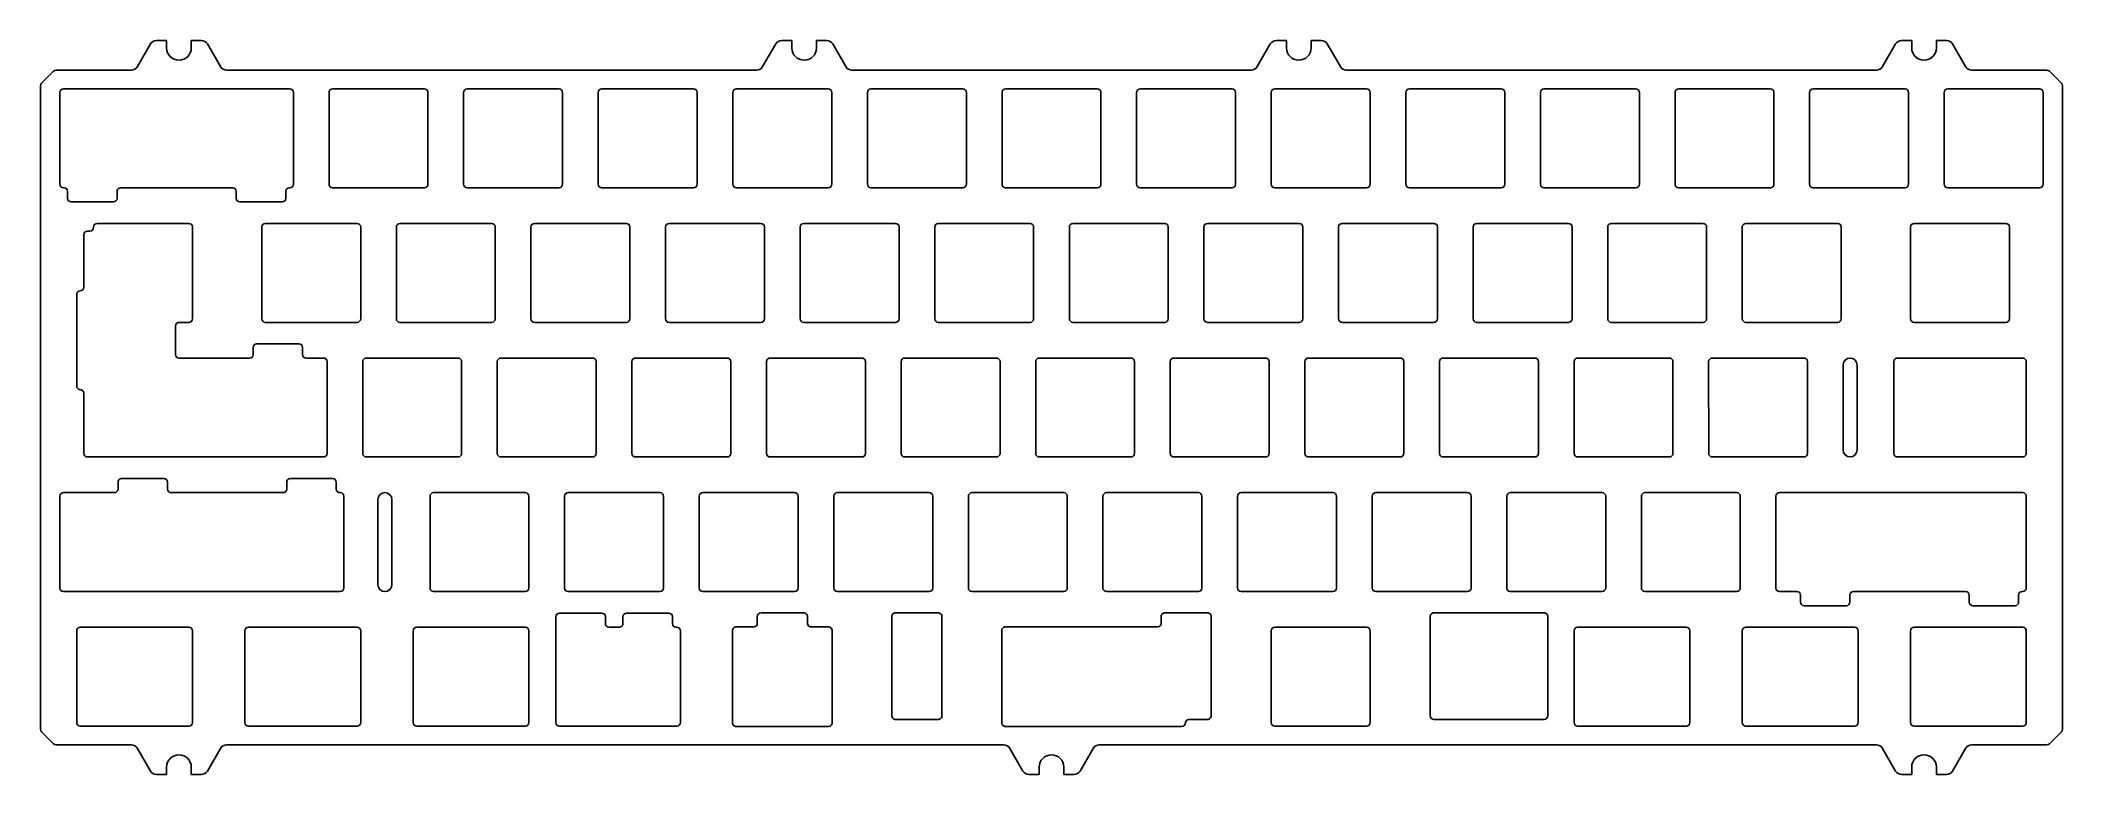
# Model space of a CAD drawing. Extents: x -143 to 143, y -14 to 90.
import ezdxf

# ---------------------------------------------------------------- set-up
doc = ezdxf.new("R2010")
doc.units = 0
doc.layers.add('Part__Feature', color=7, linetype='CONTINUOUS')

msp = doc.modelspace()

# ---------------------------------------------------------------- linework, layer by layer
at = {"layer": 'Part__Feature'}
for p, q in [((-127.539, 89.55, 1.59144), (-129.386, 86.35, 1.59144)), ((-127.539, 89.55), (-129.386, 86.35)), ((-127.539, 89.55), (-129.386, 86.35)), ((-127.539, 89.55, 1.59144), (-129.386, 86.35, 1.59144)), ((-127.539, 89.55), (-127.539, 89.55, 1.59144)), ((-127.539, 89.55), (-127.539, 89.55, 1.59144)), ((-126.673, 90.05), (-126.673, 90.05, 1.59144)), ((-125.25, 90.05, 1.59144), (-126.673, 90.05, 1.59144)), ((-126.673, 90.05), (-126.673, 90.05, 1.59144)), ((-125.25, 90.05), (-126.673, 90.05)), ((-125.25, 90.05), (-126.673, 90.05)), ((-125.25, 90.05, 1.59144), (-126.673, 90.05, 1.59144)), ((-125.25, 90.05), (-125.25, 90.05, 1.59144)), ((-125.25, 89, 1.59144), (-125.25, 90.05, 1.59144)), ((-125.25, 90.05), (-125.25, 90.05, 1.59144)), ((-125.25, 89), (-125.25, 90.05)), ((-125.25, 89), (-125.25, 90.05)), ((-125.25, 89, 1.59144), (-125.25, 90.05, 1.59144)), ((-125.25, 89), (-125.25, 89, 1.59144)), ((-125.25, 89), (-125.25, 89, 1.59144)), ((-121.75, 90.05), (-121.75, 90.05, 1.59144)), ((-121.75, 90.05, 1.59144), (-121.75, 89, 1.59144)), ((-121.75, 90.05), (-121.75, 89)), ((-120.327, 90.05, 1.59144), (-121.75, 90.05, 1.59144)), ((-121.75, 90.05), (-121.75, 90.05, 1.59144)), ((-120.327, 90.05), (-121.75, 90.05)), ((-121.75, 90.05), (-121.75, 89)), ((-120.327, 90.05), (-121.75, 90.05)), ((-121.75, 90.05, 1.59144), (-121.75, 89, 1.59144)), ((-120.327, 90.05, 1.59144), (-121.75, 90.05, 1.59144)), ((-121.75, 89), (-121.75, 89, 1.59144)), ((-121.75, 89), (-121.75, 89, 1.59144)), ((-120.327, 90.05), (-120.327, 90.05, 1.59144)), ((-120.327, 90.05), (-120.327, 90.05, 1.59144)), ((-119.461, 89.55), (-119.461, 89.55, 1.59144)), ((-117.614, 86.35, 1.59144), (-119.461, 89.55, 1.59144)), ((-119.461, 89.55), (-119.461, 89.55, 1.59144)), ((-117.614, 86.35), (-119.461, 89.55)), ((-117.614, 86.35), (-119.461, 89.55)), ((-117.614, 86.35, 1.59144), (-119.461, 89.55, 1.59144)), ((-39.039, 89.55, 1.59144), (-40.886, 86.35, 1.59144)), ((-39.039, 89.55), (-40.886, 86.35)), ((-39.039, 89.55), (-40.886, 86.35)), ((-39.039, 89.55, 1.59144), (-40.886, 86.35, 1.59144)), ((-39.039, 89.55), (-39.039, 89.55, 1.59144)), ((-39.039, 89.55), (-39.039, 89.55, 1.59144)), ((-38.173, 90.05), (-38.173, 90.05, 1.59144)), ((-36.75, 90.05, 1.59144), (-38.173, 90.05, 1.59144)), ((-38.173, 90.05), (-38.173, 90.05, 1.59144)), ((-36.75, 90.05), (-38.173, 90.05)), ((-36.75, 90.05), (-38.173, 90.05)), ((-36.75, 90.05, 1.59144), (-38.173, 90.05, 1.59144)), ((-36.75, 90.05), (-36.75, 90.05, 1.59144)), ((-36.75, 89, 1.59144), (-36.75, 90.05, 1.59144)), ((-36.75, 90.05), (-36.75, 90.05, 1.59144)), ((-36.75, 89), (-36.75, 90.05)), ((-36.75, 89), (-36.75, 90.05)), ((-36.75, 89, 1.59144), (-36.75, 90.05, 1.59144)), ((-36.75, 89), (-36.75, 89, 1.59144)), ((-36.75, 89), (-36.75, 89, 1.59144)), ((-33.25, 90.05), (-33.25, 90.05, 1.59144)), ((-33.25, 90.05, 1.59144), (-33.25, 89, 1.59144)), ((-33.25, 90.05), (-33.25, 89)), ((-31.827, 90.05, 1.59144), (-33.25, 90.05, 1.59144)), ((-33.25, 90.05), (-33.25, 90.05, 1.59144)), ((-31.827, 90.05), (-33.25, 90.05)), ((-33.25, 90.05), (-33.25, 89)), ((-31.827, 90.05), (-33.25, 90.05)), ((-33.25, 90.05, 1.59144), (-33.25, 89, 1.59144)), ((-31.827, 90.05, 1.59144), (-33.25, 90.05, 1.59144)), ((-33.25, 89), (-33.25, 89, 1.59144)), ((-33.25, 89), (-33.25, 89, 1.59144)), ((-31.827, 90.05), (-31.827, 90.05, 1.59144)), ((-31.827, 90.05), (-31.827, 90.05, 1.59144)), ((-30.961, 89.55), (-30.961, 89.55, 1.59144)), ((-29.114, 86.35, 1.59144), (-30.961, 89.55, 1.59144)), ((-30.961, 89.55), (-30.961, 89.55, 1.59144)), ((-29.114, 86.35), (-30.961, 89.55)), ((-29.114, 86.35), (-30.961, 89.55)), ((-29.114, 86.35, 1.59144), (-30.961, 89.55, 1.59144)), ((30.961, 89.55, 1.59144), (29.114, 86.35, 1.59144)), ((30.961, 89.55), (29.114, 86.35)), ((30.961, 89.55), (29.114, 86.35)), ((30.961, 89.55, 1.59144), (29.114, 86.35, 1.59144)), ((30.961, 89.55), (30.961, 89.55, 1.59144)), ((30.961, 89.55), (30.961, 89.55, 1.59144)), ((31.827, 90.05), (31.827, 90.05, 1.59144)), ((33.25, 90.05, 1.59144), (31.827, 90.05, 1.59144)), ((31.827, 90.05), (31.827, 90.05, 1.59144)), ((33.25, 90.05), (31.827, 90.05)), ((33.25, 90.05), (31.827, 90.05)), ((33.25, 90.05, 1.59144), (31.827, 90.05, 1.59144)), ((33.25, 90.05), (33.25, 90.05, 1.59144)), ((33.25, 89, 1.59144), (33.25, 90.05, 1.59144)), ((33.25, 90.05), (33.25, 90.05, 1.59144)), ((33.25, 89), (33.25, 90.05)), ((33.25, 89), (33.25, 90.05)), ((33.25, 89, 1.59144), (33.25, 90.05, 1.59144)), ((33.25, 89), (33.25, 89, 1.59144)), ((33.25, 89), (33.25, 89, 1.59144)), ((36.75, 90.05), (36.75, 90.05, 1.59144)), ((36.75, 90.05, 1.59144), (36.75, 89, 1.59144)), ((36.75, 90.05), (36.75, 89)), ((38.173, 90.05, 1.59144), (36.75, 90.05, 1.59144)), ((36.75, 90.05), (36.75, 90.05, 1.59144)), ((38.173, 90.05), (36.75, 90.05)), ((36.75, 90.05), (36.75, 89)), ((38.173, 90.05), (36.75, 90.05)), ((36.75, 90.05, 1.59144), (36.75, 89, 1.59144)), ((38.173, 90.05, 1.59144), (36.75, 90.05, 1.59144)), ((36.75, 89), (36.75, 89, 1.59144)), ((36.75, 89), (36.75, 89, 1.59144)), ((38.173, 90.05), (38.173, 90.05, 1.59144)), ((38.173, 90.05), (38.173, 90.05, 1.59144)), ((39.039, 89.55), (39.039, 89.55, 1.59144)), ((40.886, 86.35, 1.59144), (39.039, 89.55, 1.59144)), ((39.039, 89.55), (39.039, 89.55, 1.59144)), ((40.886, 86.35), (39.039, 89.55)), ((40.886, 86.35), (39.039, 89.55)), ((40.886, 86.35, 1.59144), (39.039, 89.55, 1.59144)), ((119.461, 89.55, 1.59144), (117.614, 86.35, 1.59144)), ((119.461, 89.55), (117.614, 86.35)), ((119.461, 89.55), (117.614, 86.35)), ((119.461, 89.55, 1.59144), (117.614, 86.35, 1.59144)), ((119.461, 89.55), (119.461, 89.55, 1.59144)), ((119.461, 89.55), (119.461, 89.55, 1.59144)), ((121.75, 90.05, 1.59144), (120.327, 90.05, 1.59144)), ((120.327, 90.05), (120.327, 90.05, 1.59144)), ((121.75, 90.05), (120.327, 90.05)), ((120.327, 90.05), (120.327, 90.05, 1.59144)), ((121.75, 90.05), (120.327, 90.05)), ((121.75, 90.05, 1.59144), (120.327, 90.05, 1.59144)), ((121.75, 89, 1.59144), (121.75, 90.05, 1.59144)), ((121.75, 90.05), (121.75, 90.05, 1.59144)), ((121.75, 89), (121.75, 90.05)), ((121.75, 90.05), (121.75, 90.05, 1.59144)), ((121.75, 89), (121.75, 90.05)), ((121.75, 89, 1.59144), (121.75, 90.05, 1.59144)), ((121.75, 89), (121.75, 89, 1.59144)), ((121.75, 89), (121.75, 89, 1.59144)), ((126.673, 90.05, 1.59144), (125.25, 90.05, 1.59144)), ((125.25, 90.05), (125.25, 90.05, 1.59144)), ((126.673, 90.05), (125.25, 90.05)), ((125.25, 90.05), (125.25, 90.05, 1.59144)), ((125.25, 90.05, 1.59144), (125.25, 89, 1.59144)), ((125.25, 90.05), (125.25, 89)), ((125.25, 90.05), (125.25, 89)), ((126.673, 90.05), (125.25, 90.05)), ((125.25, 90.05, 1.59144), (125.25, 89, 1.59144)), ((126.673, 90.05, 1.59144), (125.25, 90.05, 1.59144)), ((125.25, 89), (125.25, 89, 1.59144)), ((125.25, 89), (125.25, 89, 1.59144)), ((126.673, 90.05), (126.673, 90.05, 1.59144)), ((126.673, 90.05), (126.673, 90.05, 1.59144)), ((129.386, 86.35, 1.59144), (127.539, 89.55, 1.59144)), ((127.539, 89.55), (127.539, 89.55, 1.59144)), ((129.386, 86.35), (127.539, 89.55)), ((127.539, 89.55), (127.539, 89.55, 1.59144)), ((129.386, 86.35), (127.539, 89.55)), ((129.386, 86.35, 1.59144), (127.539, 89.55, 1.59144)), ((-129.386, 86.35), (-129.386, 86.35, 1.59144)), ((-129.386, 86.35), (-129.386, 86.35, 1.59144)), ((-117.614, 86.35), (-117.614, 86.35, 1.59144)), ((-117.614, 86.35), (-117.614, 86.35, 1.59144)), ((-40.886, 86.35), (-40.886, 86.35, 1.59144)), ((-40.886, 86.35), (-40.886, 86.35, 1.59144)), ((-29.114, 86.35), (-29.114, 86.35, 1.59144)), ((-29.114, 86.35), (-29.114, 86.35, 1.59144)), ((29.114, 86.35), (29.114, 86.35, 1.59144)), ((29.114, 86.35), (29.114, 86.35, 1.59144)), ((40.886, 86.35), (40.886, 86.35, 1.59144)), ((40.886, 86.35), (40.886, 86.35, 1.59144)), ((117.614, 86.35), (117.614, 86.35, 1.59144)), ((117.614, 86.35), (117.614, 86.35, 1.59144)), ((129.386, 86.35), (129.386, 86.35, 1.59144)), ((129.386, 86.35), (129.386, 86.35, 1.59144)), ((-143.1, 83.436), (-143.1, 83.436, 1.59144)), ((-143.1, 83.436, 1.59144), (-143.1, -7.236, 1.59144)), ((-143.1, 83.436), (-143.1, -7.236)), ((-143.1, 83.436), (-143.1, 83.436, 1.59144)), ((-143.1, 83.436), (-143.1, -7.236)), ((-143.1, 83.436, 1.59144), (-143.1, -7.236, 1.59144)), ((-141.393, 85.557, 1.59144), (-142.807, 84.143, 1.59144)), ((-141.393, 85.557), (-142.807, 84.143)), ((-141.393, 85.557), (-142.807, 84.143)), ((-141.393, 85.557, 1.59144), (-142.807, 84.143, 1.59144)), ((-142.807, 84.143), (-142.807, 84.143, 1.59144)), ((-142.807, 84.143), (-142.807, 84.143, 1.59144)), ((-141.393, 85.557), (-141.393, 85.557, 1.59144)), ((-141.393, 85.557), (-141.393, 85.557, 1.59144)), ((-140.686, 85.85), (-140.686, 85.85, 1.59144)), ((-130.252, 85.85, 1.59144), (-140.686, 85.85, 1.59144)), ((-140.686, 85.85), (-140.686, 85.85, 1.59144)), ((-130.252, 85.85), (-140.686, 85.85)), ((-130.252, 85.85), (-140.686, 85.85)), ((-130.252, 85.85, 1.59144), (-140.686, 85.85, 1.59144)), ((-139.85, 83.2), (-139.85, 83.2, 1.59144)), ((-107.8, 83.2, 1.59144), (-139.85, 83.2, 1.59144)), ((-139.85, 83.2), (-139.85, 83.2, 1.59144)), ((-107.8, 83.2), (-139.85, 83.2)), ((-107.8, 83.2), (-139.85, 83.2)), ((-107.8, 83.2, 1.59144), (-139.85, 83.2, 1.59144)), ((-130.252, 85.85), (-130.252, 85.85, 1.59144)), ((-130.252, 85.85), (-130.252, 85.85, 1.59144)), ((-116.748, 85.85), (-116.748, 85.85, 1.59144)), ((-41.752, 85.85, 1.59144), (-116.748, 85.85, 1.59144)), ((-116.748, 85.85), (-116.748, 85.85, 1.59144)), ((-41.752, 85.85), (-116.748, 85.85)), ((-41.752, 85.85), (-116.748, 85.85)), ((-41.752, 85.85, 1.59144), (-116.748, 85.85, 1.59144)), ((-107.8, 83.2), (-107.8, 83.2, 1.59144)), ((-107.8, 83.2), (-107.8, 83.2, 1.59144)), ((-101.75, 83.2), (-101.75, 83.2, 1.59144)), ((-88.75, 83.2, 1.59144), (-101.75, 83.2, 1.59144)), ((-101.75, 83.2), (-101.75, 83.2, 1.59144)), ((-88.75, 83.2), (-101.75, 83.2)), ((-88.75, 83.2), (-101.75, 83.2)), ((-88.75, 83.2, 1.59144), (-101.75, 83.2, 1.59144)), ((-88.75, 83.2), (-88.75, 83.2, 1.59144)), ((-88.75, 83.2), (-88.75, 83.2, 1.59144)), ((-82.7, 83.2), (-82.7, 83.2, 1.59144)), ((-82.7, 83.2), (-82.7, 83.2, 1.59144)), ((-82.7, 83.2, 1.59144), (-69.7, 83.2, 1.59144)), ((-82.7, 83.2), (-69.7, 83.2)), ((-82.7, 83.2), (-69.7, 83.2)), ((-82.7, 83.2, 1.59144), (-69.7, 83.2, 1.59144)), ((-69.7, 83.2), (-69.7, 83.2, 1.59144)), ((-69.7, 83.2), (-69.7, 83.2, 1.59144)), ((-63.65, 83.2), (-63.65, 83.2, 1.59144)), ((-63.65, 83.2), (-63.65, 83.2, 1.59144)), ((-63.65, 83.2, 1.59144), (-50.65, 83.2, 1.59144)), ((-63.65, 83.2), (-50.65, 83.2)), ((-63.65, 83.2), (-50.65, 83.2)), ((-63.65, 83.2, 1.59144), (-50.65, 83.2, 1.59144)), ((-50.65, 83.2), (-50.65, 83.2, 1.59144)), ((-50.65, 83.2), (-50.65, 83.2, 1.59144)), ((-44.6, 83.2), (-44.6, 83.2, 1.59144)), ((-31.6, 83.2, 1.59144), (-44.6, 83.2, 1.59144)), ((-44.6, 83.2), (-44.6, 83.2, 1.59144)), ((-31.6, 83.2), (-44.6, 83.2)), ((-31.6, 83.2), (-44.6, 83.2)), ((-31.6, 83.2, 1.59144), (-44.6, 83.2, 1.59144)), ((-41.752, 85.85), (-41.752, 85.85, 1.59144)), ((-41.752, 85.85), (-41.752, 85.85, 1.59144)), ((-31.6, 83.2), (-31.6, 83.2, 1.59144)), ((-31.6, 83.2), (-31.6, 83.2, 1.59144)), ((-28.248, 85.85), (-28.248, 85.85, 1.59144)), ((28.248, 85.85, 1.59144), (-28.248, 85.85, 1.59144)), ((-28.248, 85.85), (-28.248, 85.85, 1.59144)), ((28.248, 85.85), (-28.248, 85.85)), ((28.248, 85.85), (-28.248, 85.85)), ((28.248, 85.85, 1.59144), (-28.248, 85.85, 1.59144)), ((-25.55, 83.2), (-25.55, 83.2, 1.59144)), ((-25.55, 83.2), (-25.55, 83.2, 1.59144)), ((-25.55, 83.2, 1.59144), (-12.55, 83.2, 1.59144)), ((-25.55, 83.2), (-12.55, 83.2)), ((-25.55, 83.2), (-12.55, 83.2)), ((-25.55, 83.2, 1.59144), (-12.55, 83.2, 1.59144)), ((-12.55, 83.2), (-12.55, 83.2, 1.59144)), ((-12.55, 83.2), (-12.55, 83.2, 1.59144)), ((-6.5, 83.2), (-6.5, 83.2, 1.59144)), ((-6.5, 83.2), (-6.5, 83.2, 1.59144)), ((-6.5, 83.2, 1.59144), (6.5, 83.2, 1.59144)), ((-6.5, 83.2), (6.5, 83.2)), ((-6.5, 83.2), (6.5, 83.2)), ((-6.5, 83.2, 1.59144), (6.5, 83.2, 1.59144)), ((6.5, 83.2), (6.5, 83.2, 1.59144)), ((6.5, 83.2), (6.5, 83.2, 1.59144)), ((12.55, 83.2), (12.55, 83.2, 1.59144)), ((12.55, 83.2), (12.55, 83.2, 1.59144)), ((12.55, 83.2, 1.59144), (25.55, 83.2, 1.59144)), ((12.55, 83.2), (25.55, 83.2)), ((12.55, 83.2), (25.55, 83.2)), ((12.55, 83.2, 1.59144), (25.55, 83.2, 1.59144)), ((25.55, 83.2), (25.55, 83.2, 1.59144)), ((25.55, 83.2), (25.55, 83.2, 1.59144)), ((28.248, 85.85), (28.248, 85.85, 1.59144)), ((28.248, 85.85), (28.248, 85.85, 1.59144)), ((31.6, 83.2), (31.6, 83.2, 1.59144)), ((31.6, 83.2), (31.6, 83.2, 1.59144)), ((31.6, 83.2, 1.59144), (44.6, 83.2, 1.59144)), ((31.6, 83.2), (44.6, 83.2)), ((31.6, 83.2), (44.6, 83.2)), ((31.6, 83.2, 1.59144), (44.6, 83.2, 1.59144)), ((41.752, 85.85), (41.752, 85.85, 1.59144)), ((116.748, 85.85, 1.59144), (41.752, 85.85, 1.59144)), ((41.752, 85.85), (41.752, 85.85, 1.59144)), ((116.748, 85.85), (41.752, 85.85)), ((116.748, 85.85), (41.752, 85.85)), ((116.748, 85.85, 1.59144), (41.752, 85.85, 1.59144)), ((44.6, 83.2), (44.6, 83.2, 1.59144)), ((44.6, 83.2), (44.6, 83.2, 1.59144)), ((50.65, 83.2), (50.65, 83.2, 1.59144)), ((50.65, 83.2), (50.65, 83.2, 1.59144)), ((50.65, 83.2, 1.59144), (63.65, 83.2, 1.59144)), ((50.65, 83.2), (63.65, 83.2)), ((50.65, 83.2), (63.65, 83.2)), ((50.65, 83.2, 1.59144), (63.65, 83.2, 1.59144)), ((63.65, 83.2), (63.65, 83.2, 1.59144)), ((63.65, 83.2), (63.65, 83.2, 1.59144)), ((69.7, 83.2), (69.7, 83.2, 1.59144)), ((69.7, 83.2), (69.7, 83.2, 1.59144)), ((69.7, 83.2, 1.59144), (82.7, 83.2, 1.59144)), ((69.7, 83.2), (82.7, 83.2)), ((69.7, 83.2), (82.7, 83.2)), ((69.7, 83.2, 1.59144), (82.7, 83.2, 1.59144)), ((82.7, 83.2), (82.7, 83.2, 1.59144)), ((82.7, 83.2), (82.7, 83.2, 1.59144)), ((88.75, 83.2), (88.75, 83.2, 1.59144)), ((88.75, 83.2), (88.75, 83.2, 1.59144)), ((88.75, 83.2, 1.59144), (101.75, 83.2, 1.59144)), ((88.75, 83.2), (101.75, 83.2)), ((88.75, 83.2), (101.75, 83.2)), ((88.75, 83.2, 1.59144), (101.75, 83.2, 1.59144)), ((101.75, 83.2), (101.75, 83.2, 1.59144)), ((101.75, 83.2), (101.75, 83.2, 1.59144)), ((107.8, 83.2), (107.8, 83.2, 1.59144)), ((107.8, 83.2), (107.8, 83.2, 1.59144)), ((107.8, 83.2, 1.59144), (120.8, 83.2, 1.59144)), ((107.8, 83.2), (120.8, 83.2)), ((107.8, 83.2), (120.8, 83.2)), ((107.8, 83.2, 1.59144), (120.8, 83.2, 1.59144)), ((116.748, 85.85), (116.748, 85.85, 1.59144)), ((116.748, 85.85), (116.748, 85.85, 1.59144)), ((120.8, 83.2), (120.8, 83.2, 1.59144)), ((120.8, 83.2), (120.8, 83.2, 1.59144)), ((126.85, 83.2), (126.85, 83.2, 1.59144)), ((126.85, 83.2), (126.85, 83.2, 1.59144)), ((126.85, 83.2, 1.59144), (139.85, 83.2, 1.59144)), ((126.85, 83.2), (139.85, 83.2)), ((126.85, 83.2), (139.85, 83.2)), ((126.85, 83.2, 1.59144), (139.85, 83.2, 1.59144)), ((140.686, 85.85, 1.59144), (130.252, 85.85, 1.59144)), ((130.252, 85.85), (130.252, 85.85, 1.59144)), ((140.686, 85.85), (130.252, 85.85)), ((130.252, 85.85), (130.252, 85.85, 1.59144)), ((140.686, 85.85), (130.252, 85.85)), ((140.686, 85.85, 1.59144), (130.252, 85.85, 1.59144)), ((139.85, 83.2), (139.85, 83.2, 1.59144)), ((139.85, 83.2), (139.85, 83.2, 1.59144)), ((140.686, 85.85), (140.686, 85.85, 1.59144)), ((140.686, 85.85), (140.686, 85.85, 1.59144)), ((142.807, 84.143, 1.59144), (141.393, 85.557, 1.59144)), ((141.393, 85.557), (141.393, 85.557, 1.59144)), ((142.807, 84.143), (141.393, 85.557)), ((141.393, 85.557), (141.393, 85.557, 1.59144)), ((142.807, 84.143), (141.393, 85.557)), ((142.807, 84.143, 1.59144), (141.393, 85.557, 1.59144)), ((142.807, 84.143), (142.807, 84.143, 1.59144)), ((142.807, 84.143), (142.807, 84.143, 1.59144)), ((143.1, -7.236, 1.59144), (143.1, 83.436, 1.59144)), ((143.1, 83.436), (143.1, 83.436, 1.59144)), ((143.1, -7.236), (143.1, 83.436)), ((143.1, 83.436), (143.1, 83.436, 1.59144)), ((143.1, -7.236), (143.1, 83.436)), ((143.1, -7.236, 1.59144), (143.1, 83.436, 1.59144)), ((-140.35, 82.7), (-140.35, 82.7, 1.59144)), ((-140.35, 82.7, 1.59144), (-140.35, 69.7, 1.59144)), ((-140.35, 82.7), (-140.35, 69.7)), ((-140.35, 82.7), (-140.35, 82.7, 1.59144)), ((-140.35, 82.7), (-140.35, 69.7)), ((-140.35, 82.7, 1.59144), (-140.35, 69.7, 1.59144)), ((-107.3, 82.7), (-107.3, 82.7, 1.59144)), ((-107.3, 69.7, 1.59144), (-107.3, 82.7, 1.59144)), ((-107.3, 82.7), (-107.3, 82.7, 1.59144)), ((-107.3, 69.7), (-107.3, 82.7)), ((-107.3, 69.7), (-107.3, 82.7)), ((-107.3, 69.7, 1.59144), (-107.3, 82.7, 1.59144)), ((-102.25, 82.7), (-102.25, 82.7, 1.59144)), ((-102.25, 82.7, 1.59144), (-102.25, 69.7, 1.59144)), ((-102.25, 82.7), (-102.25, 69.7)), ((-102.25, 82.7), (-102.25, 82.7, 1.59144)), ((-102.25, 82.7), (-102.25, 69.7)), ((-102.25, 82.7, 1.59144), (-102.25, 69.7, 1.59144)), ((-88.25, 69.7, 1.59144), (-88.25, 82.7, 1.59144)), ((-88.25, 82.7), (-88.25, 82.7, 1.59144)), ((-88.25, 69.7), (-88.25, 82.7)), ((-88.25, 82.7), (-88.25, 82.7, 1.59144)), ((-88.25, 69.7), (-88.25, 82.7)), ((-88.25, 69.7, 1.59144), (-88.25, 82.7, 1.59144)), ((-83.2, 69.7, 1.59144), (-83.2, 82.7, 1.59144)), ((-83.2, 82.7), (-83.2, 82.7, 1.59144)), ((-83.2, 69.7), (-83.2, 82.7)), ((-83.2, 82.7), (-83.2, 82.7, 1.59144)), ((-83.2, 69.7), (-83.2, 82.7)), ((-83.2, 69.7, 1.59144), (-83.2, 82.7, 1.59144)), ((-69.2, 82.7), (-69.2, 82.7, 1.59144)), ((-69.2, 82.7, 1.59144), (-69.2, 69.7, 1.59144)), ((-69.2, 82.7), (-69.2, 69.7)), ((-69.2, 82.7), (-69.2, 82.7, 1.59144)), ((-69.2, 82.7), (-69.2, 69.7)), ((-69.2, 82.7, 1.59144), (-69.2, 69.7, 1.59144)), ((-64.15, 69.7, 1.59144), (-64.15, 82.7, 1.59144)), ((-64.15, 82.7), (-64.15, 82.7, 1.59144)), ((-64.15, 69.7), (-64.15, 82.7)), ((-64.15, 82.7), (-64.15, 82.7, 1.59144)), ((-64.15, 69.7), (-64.15, 82.7)), ((-64.15, 69.7, 1.59144), (-64.15, 82.7, 1.59144)), ((-50.15, 82.7), (-50.15, 82.7, 1.59144)), ((-50.15, 82.7, 1.59144), (-50.15, 69.7, 1.59144)), ((-50.15, 82.7), (-50.15, 69.7)), ((-50.15, 82.7), (-50.15, 82.7, 1.59144)), ((-50.15, 82.7), (-50.15, 69.7)), ((-50.15, 82.7, 1.59144), (-50.15, 69.7, 1.59144)), ((-45.1, 82.7), (-45.1, 82.7, 1.59144)), ((-45.1, 82.7, 1.59144), (-45.1, 69.7, 1.59144)), ((-45.1, 82.7), (-45.1, 69.7)), ((-45.1, 82.7), (-45.1, 82.7, 1.59144)), ((-45.1, 82.7), (-45.1, 69.7)), ((-45.1, 82.7, 1.59144), (-45.1, 69.7, 1.59144)), ((-31.1, 69.7, 1.59144), (-31.1, 82.7, 1.59144)), ((-31.1, 82.7), (-31.1, 82.7, 1.59144)), ((-31.1, 69.7), (-31.1, 82.7)), ((-31.1, 82.7), (-31.1, 82.7, 1.59144)), ((-31.1, 69.7), (-31.1, 82.7)), ((-31.1, 69.7, 1.59144), (-31.1, 82.7, 1.59144)), ((-26.05, 69.7, 1.59144), (-26.05, 82.7, 1.59144)), ((-26.05, 82.7), (-26.05, 82.7, 1.59144)), ((-26.05, 69.7), (-26.05, 82.7)), ((-26.05, 82.7), (-26.05, 82.7, 1.59144)), ((-26.05, 69.7), (-26.05, 82.7)), ((-26.05, 69.7, 1.59144), (-26.05, 82.7, 1.59144)), ((-12.05, 82.7), (-12.05, 82.7, 1.59144)), ((-12.05, 82.7, 1.59144), (-12.05, 69.7, 1.59144)), ((-12.05, 82.7), (-12.05, 69.7)), ((-12.05, 82.7), (-12.05, 82.7, 1.59144)), ((-12.05, 82.7), (-12.05, 69.7)), ((-12.05, 82.7, 1.59144), (-12.05, 69.7, 1.59144)), ((-7, 69.7, 1.59144), (-7, 82.7, 1.59144)), ((-7, 82.7), (-7, 82.7, 1.59144)), ((-7, 69.7), (-7, 82.7)), ((-7, 82.7), (-7, 82.7, 1.59144)), ((-7, 69.7), (-7, 82.7)), ((-7, 69.7, 1.59144), (-7, 82.7, 1.59144)), ((7, 82.7), (7, 82.7, 1.59144)), ((7, 82.7, 1.59144), (7, 69.7, 1.59144)), ((7, 82.7), (7, 69.7)), ((7, 82.7), (7, 82.7, 1.59144)), ((7, 82.7), (7, 69.7)), ((7, 82.7, 1.59144), (7, 69.7, 1.59144)), ((12.05, 69.7, 1.59144), (12.05, 82.7, 1.59144)), ((12.05, 82.7), (12.05, 82.7, 1.59144)), ((12.05, 69.7), (12.05, 82.7)), ((12.05, 82.7), (12.05, 82.7, 1.59144)), ((12.05, 69.7), (12.05, 82.7)), ((12.05, 69.7, 1.59144), (12.05, 82.7, 1.59144)), ((26.05, 82.7), (26.05, 82.7, 1.59144)), ((26.05, 82.7, 1.59144), (26.05, 69.7, 1.59144)), ((26.05, 82.7), (26.05, 69.7)), ((26.05, 82.7), (26.05, 82.7, 1.59144)), ((26.05, 82.7), (26.05, 69.7)), ((26.05, 82.7, 1.59144), (26.05, 69.7, 1.59144)), ((31.1, 69.7, 1.59144), (31.1, 82.7, 1.59144)), ((31.1, 82.7), (31.1, 82.7, 1.59144)), ((31.1, 69.7), (31.1, 82.7)), ((31.1, 82.7), (31.1, 82.7, 1.59144)), ((31.1, 69.7), (31.1, 82.7)), ((31.1, 69.7, 1.59144), (31.1, 82.7, 1.59144)), ((45.1, 82.7), (45.1, 82.7, 1.59144)), ((45.1, 82.7, 1.59144), (45.1, 69.7, 1.59144)), ((45.1, 82.7), (45.1, 69.7)), ((45.1, 82.7), (45.1, 82.7, 1.59144)), ((45.1, 82.7), (45.1, 69.7)), ((45.1, 82.7, 1.59144), (45.1, 69.7, 1.59144)), ((50.15, 69.7, 1.59144), (50.15, 82.7, 1.59144)), ((50.15, 82.7), (50.15, 82.7, 1.59144)), ((50.15, 69.7), (50.15, 82.7)), ((50.15, 82.7), (50.15, 82.7, 1.59144)), ((50.15, 69.7), (50.15, 82.7)), ((50.15, 69.7, 1.59144), (50.15, 82.7, 1.59144)), ((64.15, 82.7), (64.15, 82.7, 1.59144)), ((64.15, 82.7, 1.59144), (64.15, 69.7, 1.59144)), ((64.15, 82.7), (64.15, 69.7)), ((64.15, 82.7), (64.15, 82.7, 1.59144)), ((64.15, 82.7), (64.15, 69.7)), ((64.15, 82.7, 1.59144), (64.15, 69.7, 1.59144)), ((69.2, 69.7, 1.59144), (69.2, 82.7, 1.59144)), ((69.2, 82.7), (69.2, 82.7, 1.59144)), ((69.2, 69.7), (69.2, 82.7)), ((69.2, 82.7), (69.2, 82.7, 1.59144)), ((69.2, 69.7), (69.2, 82.7)), ((69.2, 69.7, 1.59144), (69.2, 82.7, 1.59144)), ((83.2, 82.7), (83.2, 82.7, 1.59144)), ((83.2, 82.7, 1.59144), (83.2, 69.7, 1.59144)), ((83.2, 82.7), (83.2, 69.7)), ((83.2, 82.7), (83.2, 82.7, 1.59144)), ((83.2, 82.7), (83.2, 69.7)), ((83.2, 82.7, 1.59144), (83.2, 69.7, 1.59144)), ((88.25, 69.7, 1.59144), (88.25, 82.7, 1.59144)), ((88.25, 82.7), (88.25, 82.7, 1.59144)), ((88.25, 69.7), (88.25, 82.7)), ((88.25, 82.7), (88.25, 82.7, 1.59144)), ((88.25, 69.7), (88.25, 82.7)), ((88.25, 69.7, 1.59144), (88.25, 82.7, 1.59144)), ((102.25, 82.7), (102.25, 82.7, 1.59144)), ((102.25, 82.7, 1.59144), (102.25, 69.7, 1.59144)), ((102.25, 82.7), (102.25, 69.7)), ((102.25, 82.7), (102.25, 82.7, 1.59144)), ((102.25, 82.7), (102.25, 69.7)), ((102.25, 82.7, 1.59144), (102.25, 69.7, 1.59144)), ((107.3, 69.7, 1.59144), (107.3, 82.7, 1.59144)), ((107.3, 82.7), (107.3, 82.7, 1.59144)), ((107.3, 69.7), (107.3, 82.7)), ((107.3, 82.7), (107.3, 82.7, 1.59144)), ((107.3, 69.7), (107.3, 82.7)), ((107.3, 69.7, 1.59144), (107.3, 82.7, 1.59144)), ((121.3, 82.7), (121.3, 82.7, 1.59144)), ((121.3, 82.7, 1.59144), (121.3, 69.7, 1.59144)), ((121.3, 82.7), (121.3, 69.7)), ((121.3, 82.7), (121.3, 82.7, 1.59144)), ((121.3, 82.7), (121.3, 69.7)), ((121.3, 82.7, 1.59144), (121.3, 69.7, 1.59144)), ((126.35, 69.7, 1.59144), (126.35, 82.7, 1.59144)), ((126.35, 82.7), (126.35, 82.7, 1.59144)), ((126.35, 69.7), (126.35, 82.7)), ((126.35, 82.7), (126.35, 82.7, 1.59144)), ((126.35, 69.7), (126.35, 82.7)), ((126.35, 69.7, 1.59144), (126.35, 82.7, 1.59144)), ((140.35, 82.7), (140.35, 82.7, 1.59144)), ((140.35, 82.7, 1.59144), (140.35, 69.7, 1.59144)), ((140.35, 82.7), (140.35, 69.7)), ((140.35, 82.7), (140.35, 82.7, 1.59144)), ((140.35, 82.7), (140.35, 69.7)), ((140.35, 82.7, 1.59144), (140.35, 69.7, 1.59144)), ((-140.35, 69.7), (-140.35, 69.7, 1.59144)), ((-140.35, 69.7), (-140.35, 69.7, 1.59144)), ((-139.85, 69.2), (-139.85, 69.2, 1.59144)), ((-139.85, 69.2, 1.59144), (-139.763, 69.2, 1.59144)), ((-139.85, 69.2), (-139.763, 69.2)), ((-139.85, 69.2), (-139.85, 69.2, 1.59144)), ((-139.85, 69.2), (-139.763, 69.2)), ((-139.85, 69.2, 1.59144), (-139.763, 69.2, 1.59144)), ((-139.763, 69.2), (-139.763, 69.2, 1.59144)), ((-139.763, 69.2), (-139.763, 69.2, 1.59144)), ((-139.263, 68.7), (-139.263, 68.7, 1.59144)), ((-139.263, 68.7, 1.59144), (-139.263, 67.7, 1.59144)), ((-139.263, 68.7), (-139.263, 67.7)), ((-139.263, 68.7), (-139.263, 68.7, 1.59144)), ((-139.263, 68.7), (-139.263, 67.7)), ((-139.263, 68.7, 1.59144), (-139.263, 67.7, 1.59144)), ((-132.263, 67.7, 1.59144), (-132.263, 68.7, 1.59144)), ((-132.263, 68.7), (-132.263, 68.7, 1.59144)), ((-132.263, 67.7), (-132.263, 68.7)), ((-132.263, 68.7), (-132.263, 68.7, 1.59144)), ((-132.263, 67.7), (-132.263, 68.7)), ((-132.263, 67.7, 1.59144), (-132.263, 68.7, 1.59144)), ((-131.763, 69.2), (-131.763, 69.2, 1.59144)), ((-131.763, 69.2), (-131.763, 69.2, 1.59144)), ((-131.763, 69.2, 1.59144), (-115.887, 69.2, 1.59144)), ((-131.763, 69.2), (-115.887, 69.2)), ((-131.763, 69.2), (-115.887, 69.2)), ((-131.763, 69.2, 1.59144), (-115.887, 69.2, 1.59144)), ((-115.887, 69.2), (-115.887, 69.2, 1.59144)), ((-115.887, 69.2), (-115.887, 69.2, 1.59144)), ((-115.387, 68.7), (-115.387, 68.7, 1.59144)), ((-115.387, 68.7), (-115.387, 68.7, 1.59144)), ((-115.387, 68.7, 1.59144), (-115.387, 67.7, 1.59144)), ((-115.387, 68.7), (-115.387, 67.7)), ((-115.387, 68.7), (-115.387, 67.7)), ((-115.387, 68.7, 1.59144), (-115.387, 67.7, 1.59144)), ((-108.387, 67.7, 1.59144), (-108.387, 68.7, 1.59144)), ((-108.387, 68.7), (-108.387, 68.7, 1.59144)), ((-108.387, 67.7), (-108.387, 68.7)), ((-108.387, 68.7), (-108.387, 68.7, 1.59144)), ((-108.387, 67.7), (-108.387, 68.7)), ((-108.387, 67.7, 1.59144), (-108.387, 68.7, 1.59144)), ((-107.887, 69.2), (-107.887, 69.2, 1.59144)), ((-107.887, 69.2, 1.59144), (-107.8, 69.2, 1.59144)), ((-107.887, 69.2), (-107.8, 69.2)), ((-107.887, 69.2), (-107.887, 69.2, 1.59144)), ((-107.887, 69.2), (-107.8, 69.2)), ((-107.887, 69.2, 1.59144), (-107.8, 69.2, 1.59144)), ((-107.8, 69.2), (-107.8, 69.2, 1.59144)), ((-107.8, 69.2), (-107.8, 69.2, 1.59144)), ((-107.3, 69.7), (-107.3, 69.7, 1.59144)), ((-107.3, 69.7), (-107.3, 69.7, 1.59144)), ((-102.25, 69.7), (-102.25, 69.7, 1.59144)), ((-102.25, 69.7), (-102.25, 69.7, 1.59144)), ((-101.75, 69.2), (-101.75, 69.2, 1.59144)), ((-101.75, 69.2), (-101.75, 69.2, 1.59144)), ((-101.75, 69.2, 1.59144), (-88.75, 69.2, 1.59144)), ((-101.75, 69.2), (-88.75, 69.2)), ((-101.75, 69.2), (-88.75, 69.2)), ((-101.75, 69.2, 1.59144), (-88.75, 69.2, 1.59144)), ((-88.75, 69.2), (-88.75, 69.2, 1.59144)), ((-88.75, 69.2), (-88.75, 69.2, 1.59144)), ((-88.25, 69.7), (-88.25, 69.7, 1.59144)), ((-88.25, 69.7), (-88.25, 69.7, 1.59144)), ((-83.2, 69.7), (-83.2, 69.7, 1.59144)), ((-83.2, 69.7), (-83.2, 69.7, 1.59144)), ((-82.7, 69.2), (-82.7, 69.2, 1.59144)), ((-69.7, 69.2, 1.59144), (-82.7, 69.2, 1.59144)), ((-82.7, 69.2), (-82.7, 69.2, 1.59144)), ((-69.7, 69.2), (-82.7, 69.2)), ((-69.7, 69.2), (-82.7, 69.2)), ((-69.7, 69.2, 1.59144), (-82.7, 69.2, 1.59144)), ((-69.7, 69.2), (-69.7, 69.2, 1.59144)), ((-69.7, 69.2), (-69.7, 69.2, 1.59144)), ((-69.2, 69.7), (-69.2, 69.7, 1.59144)), ((-69.2, 69.7), (-69.2, 69.7, 1.59144)), ((-64.15, 69.7), (-64.15, 69.7, 1.59144)), ((-64.15, 69.7), (-64.15, 69.7, 1.59144)), ((-63.65, 69.2), (-63.65, 69.2, 1.59144)), ((-50.65, 69.2, 1.59144), (-63.65, 69.2, 1.59144)), ((-63.65, 69.2), (-63.65, 69.2, 1.59144)), ((-50.65, 69.2), (-63.65, 69.2)), ((-50.65, 69.2), (-63.65, 69.2)), ((-50.65, 69.2, 1.59144), (-63.65, 69.2, 1.59144)), ((-50.65, 69.2), (-50.65, 69.2, 1.59144)), ((-50.65, 69.2), (-50.65, 69.2, 1.59144)), ((-50.15, 69.7), (-50.15, 69.7, 1.59144)), ((-50.15, 69.7), (-50.15, 69.7, 1.59144)), ((-45.1, 69.7), (-45.1, 69.7, 1.59144)), ((-45.1, 69.7), (-45.1, 69.7, 1.59144)), ((-44.6, 69.2), (-44.6, 69.2, 1.59144)), ((-44.6, 69.2), (-44.6, 69.2, 1.59144)), ((-44.6, 69.2, 1.59144), (-31.6, 69.2, 1.59144)), ((-44.6, 69.2), (-31.6, 69.2)), ((-44.6, 69.2), (-31.6, 69.2)), ((-44.6, 69.2, 1.59144), (-31.6, 69.2, 1.59144)), ((-31.6, 69.2), (-31.6, 69.2, 1.59144)), ((-31.6, 69.2), (-31.6, 69.2, 1.59144)), ((-31.1, 69.7), (-31.1, 69.7, 1.59144)), ((-31.1, 69.7), (-31.1, 69.7, 1.59144)), ((-26.05, 69.7), (-26.05, 69.7, 1.59144)), ((-26.05, 69.7), (-26.05, 69.7, 1.59144)), ((-25.55, 69.2), (-25.55, 69.2, 1.59144)), ((-12.55, 69.2, 1.59144), (-25.55, 69.2, 1.59144)), ((-25.55, 69.2), (-25.55, 69.2, 1.59144)), ((-12.55, 69.2), (-25.55, 69.2)), ((-12.55, 69.2), (-25.55, 69.2)), ((-12.55, 69.2, 1.59144), (-25.55, 69.2, 1.59144)), ((-12.55, 69.2), (-12.55, 69.2, 1.59144)), ((-12.55, 69.2), (-12.55, 69.2, 1.59144)), ((-12.05, 69.7), (-12.05, 69.7, 1.59144)), ((-12.05, 69.7), (-12.05, 69.7, 1.59144)), ((-7, 69.7), (-7, 69.7, 1.59144)), ((-7, 69.7), (-7, 69.7, 1.59144)), ((-6.5, 69.2), (-6.5, 69.2, 1.59144)), ((6.5, 69.2, 1.59144), (-6.5, 69.2, 1.59144)), ((-6.5, 69.2), (-6.5, 69.2, 1.59144)), ((6.5, 69.2), (-6.5, 69.2)), ((6.5, 69.2), (-6.5, 69.2)), ((6.5, 69.2, 1.59144), (-6.5, 69.2, 1.59144)), ((6.5, 69.2), (6.5, 69.2, 1.59144)), ((6.5, 69.2), (6.5, 69.2, 1.59144)), ((7, 69.7), (7, 69.7, 1.59144)), ((7, 69.7), (7, 69.7, 1.59144)), ((12.05, 69.7), (12.05, 69.7, 1.59144)), ((12.05, 69.7), (12.05, 69.7, 1.59144)), ((12.55, 69.2), (12.55, 69.2, 1.59144)), ((25.55, 69.2, 1.59144), (12.55, 69.2, 1.59144)), ((12.55, 69.2), (12.55, 69.2, 1.59144)), ((25.55, 69.2), (12.55, 69.2)), ((25.55, 69.2), (12.55, 69.2)), ((25.55, 69.2, 1.59144), (12.55, 69.2, 1.59144)), ((25.55, 69.2), (25.55, 69.2, 1.59144)), ((25.55, 69.2), (25.55, 69.2, 1.59144)), ((26.05, 69.7), (26.05, 69.7, 1.59144)), ((26.05, 69.7), (26.05, 69.7, 1.59144)), ((31.1, 69.7), (31.1, 69.7, 1.59144)), ((31.1, 69.7), (31.1, 69.7, 1.59144)), ((31.6, 69.2), (31.6, 69.2, 1.59144)), ((44.6, 69.2, 1.59144), (31.6, 69.2, 1.59144)), ((31.6, 69.2), (31.6, 69.2, 1.59144)), ((44.6, 69.2), (31.6, 69.2)), ((44.6, 69.2), (31.6, 69.2)), ((44.6, 69.2, 1.59144), (31.6, 69.2, 1.59144)), ((44.6, 69.2), (44.6, 69.2, 1.59144)), ((44.6, 69.2), (44.6, 69.2, 1.59144)), ((45.1, 69.7), (45.1, 69.7, 1.59144)), ((45.1, 69.7), (45.1, 69.7, 1.59144)), ((50.15, 69.7), (50.15, 69.7, 1.59144)), ((50.15, 69.7), (50.15, 69.7, 1.59144)), ((50.65, 69.2), (50.65, 69.2, 1.59144)), ((63.65, 69.2, 1.59144), (50.65, 69.2, 1.59144)), ((50.65, 69.2), (50.65, 69.2, 1.59144)), ((63.65, 69.2), (50.65, 69.2)), ((63.65, 69.2), (50.65, 69.2)), ((63.65, 69.2, 1.59144), (50.65, 69.2, 1.59144)), ((63.65, 69.2), (63.65, 69.2, 1.59144)), ((63.65, 69.2), (63.65, 69.2, 1.59144)), ((64.15, 69.7), (64.15, 69.7, 1.59144)), ((64.15, 69.7), (64.15, 69.7, 1.59144)), ((69.2, 69.7), (69.2, 69.7, 1.59144)), ((69.2, 69.7), (69.2, 69.7, 1.59144)), ((69.7, 69.2), (69.7, 69.2, 1.59144)), ((82.7, 69.2, 1.59144), (69.7, 69.2, 1.59144)), ((69.7, 69.2), (69.7, 69.2, 1.59144)), ((82.7, 69.2), (69.7, 69.2)), ((82.7, 69.2), (69.7, 69.2)), ((82.7, 69.2, 1.59144), (69.7, 69.2, 1.59144)), ((82.7, 69.2), (82.7, 69.2, 1.59144)), ((82.7, 69.2), (82.7, 69.2, 1.59144)), ((83.2, 69.7), (83.2, 69.7, 1.59144)), ((83.2, 69.7), (83.2, 69.7, 1.59144)), ((88.25, 69.7), (88.25, 69.7, 1.59144)), ((88.25, 69.7), (88.25, 69.7, 1.59144)), ((88.75, 69.2), (88.75, 69.2, 1.59144)), ((101.75, 69.2, 1.59144), (88.75, 69.2, 1.59144)), ((88.75, 69.2), (88.75, 69.2, 1.59144)), ((101.75, 69.2), (88.75, 69.2)), ((101.75, 69.2), (88.75, 69.2)), ((101.75, 69.2, 1.59144), (88.75, 69.2, 1.59144)), ((101.75, 69.2), (101.75, 69.2, 1.59144)), ((101.75, 69.2), (101.75, 69.2, 1.59144)), ((102.25, 69.7), (102.25, 69.7, 1.59144)), ((102.25, 69.7), (102.25, 69.7, 1.59144)), ((107.3, 69.7), (107.3, 69.7, 1.59144)), ((107.3, 69.7), (107.3, 69.7, 1.59144)), ((107.8, 69.2), (107.8, 69.2, 1.59144)), ((120.8, 69.2, 1.59144), (107.8, 69.2, 1.59144)), ((107.8, 69.2), (107.8, 69.2, 1.59144)), ((120.8, 69.2), (107.8, 69.2)), ((120.8, 69.2), (107.8, 69.2)), ((120.8, 69.2, 1.59144), (107.8, 69.2, 1.59144)), ((120.8, 69.2), (120.8, 69.2, 1.59144)), ((120.8, 69.2), (120.8, 69.2, 1.59144)), ((121.3, 69.7), (121.3, 69.7, 1.59144)), ((121.3, 69.7), (121.3, 69.7, 1.59144)), ((126.35, 69.7), (126.35, 69.7, 1.59144)), ((126.35, 69.7), (126.35, 69.7, 1.59144)), ((126.85, 69.2), (126.85, 69.2, 1.59144)), ((139.85, 69.2, 1.59144), (126.85, 69.2, 1.59144)), ((126.85, 69.2), (126.85, 69.2, 1.59144)), ((139.85, 69.2), (126.85, 69.2)), ((139.85, 69.2), (126.85, 69.2)), ((139.85, 69.2, 1.59144), (126.85, 69.2, 1.59144)), ((139.85, 69.2), (139.85, 69.2, 1.59144)), ((139.85, 69.2), (139.85, 69.2, 1.59144)), ((140.35, 69.7), (140.35, 69.7, 1.59144)), ((140.35, 69.7), (140.35, 69.7, 1.59144)), ((-139.263, 67.7), (-139.263, 67.7, 1.59144)), ((-139.263, 67.7), (-139.263, 67.7, 1.59144)), ((-138.763, 67.2), (-138.763, 67.2, 1.59144)), ((-138.763, 67.2), (-138.763, 67.2, 1.59144)), ((-138.763, 67.2, 1.59144), (-132.763, 67.2, 1.59144)), ((-138.763, 67.2), (-132.763, 67.2)), ((-138.763, 67.2), (-132.763, 67.2)), ((-138.763, 67.2, 1.59144), (-132.763, 67.2, 1.59144)), ((-132.763, 67.2), (-132.763, 67.2, 1.59144)), ((-132.763, 67.2), (-132.763, 67.2, 1.59144)), ((-132.263, 67.7), (-132.263, 67.7, 1.59144)), ((-132.263, 67.7), (-132.263, 67.7, 1.59144)), ((-115.387, 67.7), (-115.387, 67.7, 1.59144)), ((-115.387, 67.7), (-115.387, 67.7, 1.59144)), ((-114.887, 67.2), (-114.887, 67.2, 1.59144)), ((-114.887, 67.2), (-114.887, 67.2, 1.59144)), ((-114.887, 67.2, 1.59144), (-108.887, 67.2, 1.59144)), ((-114.887, 67.2), (-108.887, 67.2)), ((-114.887, 67.2), (-108.887, 67.2)), ((-114.887, 67.2, 1.59144), (-108.887, 67.2, 1.59144)), ((-108.887, 67.2), (-108.887, 67.2, 1.59144)), ((-108.887, 67.2), (-108.887, 67.2, 1.59144)), ((-108.387, 67.7), (-108.387, 67.7, 1.59144)), ((-108.387, 67.7), (-108.387, 67.7, 1.59144)), ((-136.469, 63.063), (-136.469, 63.063, 1.59144)), ((-136.087, 63.063, 1.59144), (-136.469, 63.063, 1.59144)), ((-136.469, 63.063), (-136.469, 63.063, 1.59144)), ((-136.087, 63.063), (-136.469, 63.063)), ((-136.087, 63.063), (-136.469, 63.063)), ((-136.087, 63.063, 1.59144), (-136.469, 63.063, 1.59144)), ((-136.087, 63.063), (-136.087, 63.063, 1.59144)), ((-136.087, 63.063), (-136.087, 63.063, 1.59144)), ((-135.587, 63.65), (-135.587, 63.65, 1.59144)), ((-135.587, 63.65, 1.59144), (-135.587, 63.563, 1.59144)), ((-135.587, 63.65), (-135.587, 63.563)), ((-135.587, 63.65), (-135.587, 63.65, 1.59144)), ((-135.587, 63.65), (-135.587, 63.563)), ((-135.587, 63.65, 1.59144), (-135.587, 63.563, 1.59144)), ((-135.587, 63.563), (-135.587, 63.563, 1.59144)), ((-135.587, 63.563), (-135.587, 63.563, 1.59144)), ((-135.087, 64.15), (-135.087, 64.15, 1.59144)), ((-122.087, 64.15, 1.59144), (-135.087, 64.15, 1.59144)), ((-135.087, 64.15), (-135.087, 64.15, 1.59144)), ((-122.087, 64.15), (-135.087, 64.15)), ((-122.087, 64.15), (-135.087, 64.15)), ((-122.087, 64.15, 1.59144), (-135.087, 64.15, 1.59144)), ((-122.087, 64.15), (-122.087, 64.15, 1.59144)), ((-122.087, 64.15), (-122.087, 64.15, 1.59144)), ((-121.587, 63.65), (-121.587, 63.65, 1.59144)), ((-121.587, 50.65, 1.59144), (-121.587, 63.65, 1.59144)), ((-121.587, 63.65), (-121.587, 63.65, 1.59144)), ((-121.587, 50.65), (-121.587, 63.65)), ((-121.587, 50.65), (-121.587, 63.65)), ((-121.587, 50.65, 1.59144), (-121.587, 63.65, 1.59144)), ((-111.775, 63.65), (-111.775, 63.65, 1.59144)), ((-111.775, 63.65, 1.59144), (-111.775, 50.65, 1.59144)), ((-111.775, 63.65), (-111.775, 50.65)), ((-111.775, 63.65), (-111.775, 63.65, 1.59144)), ((-111.775, 63.65), (-111.775, 50.65)), ((-111.775, 63.65, 1.59144), (-111.775, 50.65, 1.59144)), ((-111.275, 64.15), (-111.275, 64.15, 1.59144)), ((-98.275, 64.15, 1.59144), (-111.275, 64.15, 1.59144)), ((-111.275, 64.15), (-111.275, 64.15, 1.59144)), ((-98.275, 64.15), (-111.275, 64.15)), ((-98.275, 64.15), (-111.275, 64.15)), ((-98.275, 64.15, 1.59144), (-111.275, 64.15, 1.59144)), ((-98.275, 64.15), (-98.275, 64.15, 1.59144)), ((-98.275, 64.15), (-98.275, 64.15, 1.59144)), ((-97.775, 50.65, 1.59144), (-97.775, 63.65, 1.59144)), ((-97.775, 63.65), (-97.775, 63.65, 1.59144)), ((-97.775, 50.65), (-97.775, 63.65)), ((-97.775, 63.65), (-97.775, 63.65, 1.59144)), ((-97.775, 50.65), (-97.775, 63.65)), ((-97.775, 50.65, 1.59144), (-97.775, 63.65, 1.59144)), ((-92.725, 50.65, 1.59144), (-92.725, 63.65, 1.59144)), ((-92.725, 63.65), (-92.725, 63.65, 1.59144)), ((-92.725, 50.65), (-92.725, 63.65)), ((-92.725, 63.65), (-92.725, 63.65, 1.59144)), ((-92.725, 50.65), (-92.725, 63.65)), ((-92.725, 50.65, 1.59144), (-92.725, 63.65, 1.59144)), ((-92.225, 64.15), (-92.225, 64.15, 1.59144)), ((-92.225, 64.15), (-92.225, 64.15, 1.59144)), ((-92.225, 64.15, 1.59144), (-79.225, 64.15, 1.59144)), ((-92.225, 64.15), (-79.225, 64.15)), ((-92.225, 64.15), (-79.225, 64.15)), ((-92.225, 64.15, 1.59144), (-79.225, 64.15, 1.59144)), ((-79.225, 64.15), (-79.225, 64.15, 1.59144)), ((-79.225, 64.15), (-79.225, 64.15, 1.59144)), ((-78.725, 63.65), (-78.725, 63.65, 1.59144)), ((-78.725, 63.65, 1.59144), (-78.725, 50.65, 1.59144)), ((-78.725, 63.65), (-78.725, 50.65)), ((-78.725, 63.65), (-78.725, 63.65, 1.59144)), ((-78.725, 63.65), (-78.725, 50.65)), ((-78.725, 63.65, 1.59144), (-78.725, 50.65, 1.59144)), ((-73.675, 50.65, 1.59144), (-73.675, 63.65, 1.59144)), ((-73.675, 63.65), (-73.675, 63.65, 1.59144)), ((-73.675, 50.65), (-73.675, 63.65)), ((-73.675, 63.65), (-73.675, 63.65, 1.59144)), ((-73.675, 50.65), (-73.675, 63.65)), ((-73.675, 50.65, 1.59144), (-73.675, 63.65, 1.59144)), ((-73.175, 64.15), (-73.175, 64.15, 1.59144)), ((-73.175, 64.15), (-73.175, 64.15, 1.59144)), ((-73.175, 64.15, 1.59144), (-60.175, 64.15, 1.59144)), ((-73.175, 64.15), (-60.175, 64.15)), ((-73.175, 64.15), (-60.175, 64.15)), ((-73.175, 64.15, 1.59144), (-60.175, 64.15, 1.59144)), ((-60.175, 64.15), (-60.175, 64.15, 1.59144)), ((-60.175, 64.15), (-60.175, 64.15, 1.59144)), ((-59.675, 63.65), (-59.675, 63.65, 1.59144)), ((-59.675, 63.65, 1.59144), (-59.675, 50.65, 1.59144)), ((-59.675, 63.65), (-59.675, 50.65)), ((-59.675, 63.65), (-59.675, 63.65, 1.59144)), ((-59.675, 63.65), (-59.675, 50.65)), ((-59.675, 63.65, 1.59144), (-59.675, 50.65, 1.59144)), ((-54.625, 50.65, 1.59144), (-54.625, 63.65, 1.59144)), ((-54.625, 63.65), (-54.625, 63.65, 1.59144)), ((-54.625, 50.65), (-54.625, 63.65)), ((-54.625, 63.65), (-54.625, 63.65, 1.59144)), ((-54.625, 50.65), (-54.625, 63.65)), ((-54.625, 50.65, 1.59144), (-54.625, 63.65, 1.59144)), ((-54.125, 64.15), (-54.125, 64.15, 1.59144)), ((-54.125, 64.15), (-54.125, 64.15, 1.59144)), ((-54.125, 64.15, 1.59144), (-41.125, 64.15, 1.59144)), ((-54.125, 64.15), (-41.125, 64.15)), ((-54.125, 64.15), (-41.125, 64.15)), ((-54.125, 64.15, 1.59144), (-41.125, 64.15, 1.59144)), ((-41.125, 64.15), (-41.125, 64.15, 1.59144)), ((-41.125, 64.15), (-41.125, 64.15, 1.59144)), ((-40.625, 63.65), (-40.625, 63.65, 1.59144)), ((-40.625, 63.65, 1.59144), (-40.625, 50.65, 1.59144)), ((-40.625, 63.65), (-40.625, 50.65)), ((-40.625, 63.65), (-40.625, 63.65, 1.59144)), ((-40.625, 63.65), (-40.625, 50.65)), ((-40.625, 63.65, 1.59144), (-40.625, 50.65, 1.59144)), ((-35.575, 50.65, 1.59144), (-35.575, 63.65, 1.59144)), ((-35.575, 63.65), (-35.575, 63.65, 1.59144)), ((-35.575, 50.65), (-35.575, 63.65)), ((-35.575, 63.65), (-35.575, 63.65, 1.59144)), ((-35.575, 50.65), (-35.575, 63.65)), ((-35.575, 50.65, 1.59144), (-35.575, 63.65, 1.59144)), ((-35.075, 64.15), (-35.075, 64.15, 1.59144)), ((-35.075, 64.15), (-35.075, 64.15, 1.59144)), ((-35.075, 64.15, 1.59144), (-22.075, 64.15, 1.59144)), ((-35.075, 64.15), (-22.075, 64.15)), ((-35.075, 64.15), (-22.075, 64.15)), ((-35.075, 64.15, 1.59144), (-22.075, 64.15, 1.59144)), ((-22.075, 64.15), (-22.075, 64.15, 1.59144)), ((-22.075, 64.15), (-22.075, 64.15, 1.59144)), ((-21.575, 63.65), (-21.575, 63.65, 1.59144)), ((-21.575, 63.65, 1.59144), (-21.575, 50.65, 1.59144)), ((-21.575, 63.65), (-21.575, 50.65)), ((-21.575, 63.65), (-21.575, 63.65, 1.59144)), ((-21.575, 63.65), (-21.575, 50.65)), ((-21.575, 63.65, 1.59144), (-21.575, 50.65, 1.59144)), ((-16.525, 63.65), (-16.525, 63.65, 1.59144)), ((-16.525, 63.65, 1.59144), (-16.525, 50.65, 1.59144)), ((-16.525, 63.65), (-16.525, 50.65)), ((-16.525, 63.65), (-16.525, 63.65, 1.59144)), ((-16.525, 63.65), (-16.525, 50.65)), ((-16.525, 63.65, 1.59144), (-16.525, 50.65, 1.59144)), ((-16.025, 64.15), (-16.025, 64.15, 1.59144)), ((-3.025, 64.15, 1.59144), (-16.025, 64.15, 1.59144)), ((-16.025, 64.15), (-16.025, 64.15, 1.59144)), ((-3.025, 64.15), (-16.025, 64.15)), ((-3.025, 64.15), (-16.025, 64.15)), ((-3.025, 64.15, 1.59144), (-16.025, 64.15, 1.59144)), ((-3.025, 64.15), (-3.025, 64.15, 1.59144)), ((-3.025, 64.15), (-3.025, 64.15, 1.59144)), ((-2.525, 50.65, 1.59144), (-2.525, 63.65, 1.59144)), ((-2.525, 63.65), (-2.525, 63.65, 1.59144)), ((-2.525, 50.65), (-2.525, 63.65)), ((-2.525, 63.65), (-2.525, 63.65, 1.59144)), ((-2.525, 50.65), (-2.525, 63.65)), ((-2.525, 50.65, 1.59144), (-2.525, 63.65, 1.59144)), ((2.525, 50.65, 1.59144), (2.525, 63.65, 1.59144)), ((2.525, 63.65), (2.525, 63.65, 1.59144)), ((2.525, 50.65), (2.525, 63.65)), ((2.525, 63.65), (2.525, 63.65, 1.59144)), ((2.525, 50.65), (2.525, 63.65)), ((2.525, 50.65, 1.59144), (2.525, 63.65, 1.59144)), ((3.025, 64.15), (3.025, 64.15, 1.59144)), ((3.025, 64.15), (3.025, 64.15, 1.59144)), ((3.025, 64.15, 1.59144), (16.025, 64.15, 1.59144)), ((3.025, 64.15), (16.025, 64.15)), ((3.025, 64.15), (16.025, 64.15)), ((3.025, 64.15, 1.59144), (16.025, 64.15, 1.59144)), ((16.025, 64.15), (16.025, 64.15, 1.59144)), ((16.025, 64.15), (16.025, 64.15, 1.59144)), ((16.525, 63.65), (16.525, 63.65, 1.59144)), ((16.525, 63.65, 1.59144), (16.525, 50.65, 1.59144)), ((16.525, 63.65), (16.525, 50.65)), ((16.525, 63.65), (16.525, 63.65, 1.59144)), ((16.525, 63.65), (16.525, 50.65)), ((16.525, 63.65, 1.59144), (16.525, 50.65, 1.59144)), ((21.575, 50.65, 1.59144), (21.575, 63.65, 1.59144)), ((21.575, 63.65), (21.575, 63.65, 1.59144)), ((21.575, 50.65), (21.575, 63.65)), ((21.575, 63.65), (21.575, 63.65, 1.59144)), ((21.575, 50.65), (21.575, 63.65)), ((21.575, 50.65, 1.59144), (21.575, 63.65, 1.59144)), ((22.075, 64.15), (22.075, 64.15, 1.59144)), ((22.075, 64.15), (22.075, 64.15, 1.59144)), ((22.075, 64.15, 1.59144), (35.075, 64.15, 1.59144)), ((22.075, 64.15), (35.075, 64.15)), ((22.075, 64.15), (35.075, 64.15)), ((22.075, 64.15, 1.59144), (35.075, 64.15, 1.59144)), ((35.075, 64.15), (35.075, 64.15, 1.59144)), ((35.075, 64.15), (35.075, 64.15, 1.59144)), ((35.575, 63.65), (35.575, 63.65, 1.59144)), ((35.575, 63.65, 1.59144), (35.575, 50.65, 1.59144)), ((35.575, 63.65), (35.575, 50.65)), ((35.575, 63.65), (35.575, 63.65, 1.59144)), ((35.575, 63.65), (35.575, 50.65)), ((35.575, 63.65, 1.59144), (35.575, 50.65, 1.59144)), ((40.625, 50.65, 1.59144), (40.625, 63.65, 1.59144)), ((40.625, 63.65), (40.625, 63.65, 1.59144)), ((40.625, 50.65), (40.625, 63.65)), ((40.625, 63.65), (40.625, 63.65, 1.59144)), ((40.625, 50.65), (40.625, 63.65)), ((40.625, 50.65, 1.59144), (40.625, 63.65, 1.59144)), ((41.125, 64.15), (41.125, 64.15, 1.59144)), ((41.125, 64.15), (41.125, 64.15, 1.59144)), ((41.125, 64.15, 1.59144), (54.125, 64.15, 1.59144)), ((41.125, 64.15), (54.125, 64.15)), ((41.125, 64.15), (54.125, 64.15)), ((41.125, 64.15, 1.59144), (54.125, 64.15, 1.59144)), ((54.125, 64.15), (54.125, 64.15, 1.59144)), ((54.125, 64.15), (54.125, 64.15, 1.59144)), ((54.625, 63.65), (54.625, 63.65, 1.59144)), ((54.625, 63.65, 1.59144), (54.625, 50.65, 1.59144)), ((54.625, 63.65), (54.625, 50.65)), ((54.625, 63.65), (54.625, 63.65, 1.59144)), ((54.625, 63.65), (54.625, 50.65)), ((54.625, 63.65, 1.59144), (54.625, 50.65, 1.59144)), ((59.675, 50.65, 1.59144), (59.675, 63.65, 1.59144)), ((59.675, 63.65), (59.675, 63.65, 1.59144)), ((59.675, 50.65), (59.675, 63.65)), ((59.675, 63.65), (59.675, 63.65, 1.59144)), ((59.675, 50.65), (59.675, 63.65)), ((59.675, 50.65, 1.59144), (59.675, 63.65, 1.59144)), ((60.175, 64.15), (60.175, 64.15, 1.59144)), ((60.175, 64.15), (60.175, 64.15, 1.59144)), ((60.175, 64.15, 1.59144), (73.175, 64.15, 1.59144)), ((60.175, 64.15), (73.175, 64.15)), ((60.175, 64.15), (73.175, 64.15)), ((60.175, 64.15, 1.59144), (73.175, 64.15, 1.59144)), ((73.175, 64.15), (73.175, 64.15, 1.59144)), ((73.175, 64.15), (73.175, 64.15, 1.59144)), ((73.675, 63.65), (73.675, 63.65, 1.59144)), ((73.675, 63.65, 1.59144), (73.675, 50.65, 1.59144)), ((73.675, 63.65), (73.675, 50.65)), ((73.675, 63.65), (73.675, 63.65, 1.59144)), ((73.675, 63.65), (73.675, 50.65)), ((73.675, 63.65, 1.59144), (73.675, 50.65, 1.59144)), ((78.725, 50.65, 1.59144), (78.725, 63.65, 1.59144)), ((78.725, 63.65), (78.725, 63.65, 1.59144)), ((78.725, 50.65), (78.725, 63.65)), ((78.725, 63.65), (78.725, 63.65, 1.59144)), ((78.725, 50.65), (78.725, 63.65)), ((78.725, 50.65, 1.59144), (78.725, 63.65, 1.59144)), ((79.225, 64.15), (79.225, 64.15, 1.59144)), ((79.225, 64.15), (79.225, 64.15, 1.59144)), ((79.225, 64.15, 1.59144), (92.225, 64.15, 1.59144)), ((79.225, 64.15), (92.225, 64.15)), ((79.225, 64.15), (92.225, 64.15)), ((79.225, 64.15, 1.59144), (92.225, 64.15, 1.59144)), ((92.225, 64.15), (92.225, 64.15, 1.59144)), ((92.225, 64.15), (92.225, 64.15, 1.59144)), ((92.725, 63.65), (92.725, 63.65, 1.59144)), ((92.725, 63.65, 1.59144), (92.725, 50.65, 1.59144)), ((92.725, 63.65), (92.725, 50.65)), ((92.725, 63.65), (92.725, 63.65, 1.59144)), ((92.725, 63.65), (92.725, 50.65)), ((92.725, 63.65, 1.59144), (92.725, 50.65, 1.59144)), ((97.775, 63.65), (97.775, 63.65, 1.59144)), ((97.775, 63.65, 1.59144), (97.775, 50.65, 1.59144)), ((97.775, 63.65), (97.775, 50.65)), ((97.775, 63.65), (97.775, 63.65, 1.59144)), ((97.775, 63.65), (97.775, 50.65)), ((97.775, 63.65, 1.59144), (97.775, 50.65, 1.59144)), ((98.275, 64.15), (98.275, 64.15, 1.59144)), ((111.275, 64.15, 1.59144), (98.275, 64.15, 1.59144)), ((98.275, 64.15), (98.275, 64.15, 1.59144)), ((111.275, 64.15), (98.275, 64.15)), ((111.275, 64.15), (98.275, 64.15)), ((111.275, 64.15, 1.59144), (98.275, 64.15, 1.59144)), ((111.275, 64.15), (111.275, 64.15, 1.59144)), ((111.275, 64.15), (111.275, 64.15, 1.59144)), ((111.775, 50.65, 1.59144), (111.775, 63.65, 1.59144)), ((111.775, 63.65), (111.775, 63.65, 1.59144)), ((111.775, 50.65), (111.775, 63.65)), ((111.775, 63.65), (111.775, 63.65, 1.59144)), ((111.775, 50.65), (111.775, 63.65)), ((111.775, 50.65, 1.59144), (111.775, 63.65, 1.59144)), ((121.588, 50.65, 1.59144), (121.587, 63.65, 1.59144)), ((121.587, 63.65), (121.587, 63.65, 1.59144)), ((121.588, 50.65), (121.587, 63.65)), ((121.587, 63.65), (121.587, 63.65, 1.59144)), ((121.588, 50.65), (121.587, 63.65)), ((121.588, 50.65, 1.59144), (121.587, 63.65, 1.59144)), ((122.088, 64.15), (122.088, 64.15, 1.59144)), ((122.088, 64.15), (122.088, 64.15, 1.59144)), ((122.088, 64.15, 1.59144), (135.088, 64.15, 1.59144)), ((122.088, 64.15), (135.088, 64.15)), ((122.088, 64.15), (135.088, 64.15)), ((122.088, 64.15, 1.59144), (135.088, 64.15, 1.59144)), ((135.088, 64.15), (135.088, 64.15, 1.59144)), ((135.088, 64.15), (135.088, 64.15, 1.59144)), ((135.588, 63.65), (135.588, 63.65, 1.59144)), ((135.588, 63.65, 1.59144), (135.588, 50.65, 1.59144)), ((135.588, 63.65), (135.588, 50.65)), ((135.588, 63.65), (135.588, 63.65, 1.59144)), ((135.588, 63.65), (135.588, 50.65)), ((135.588, 63.65, 1.59144), (135.588, 50.65, 1.59144)), ((-136.969, 62.563), (-136.969, 62.563, 1.59144)), ((-136.969, 62.563, 1.59144), (-136.969, 55.125, 1.59144)), ((-136.969, 62.563), (-136.969, 55.125)), ((-136.969, 62.563), (-136.969, 62.563, 1.59144)), ((-136.969, 62.563), (-136.969, 55.125)), ((-136.969, 62.563, 1.59144), (-136.969, 55.125, 1.59144)), ((-137.469, 54.625), (-137.469, 54.625, 1.59144)), ((-137.469, 54.625), (-137.469, 54.625, 1.59144)), ((-136.969, 55.125), (-136.969, 55.125, 1.59144)), ((-136.969, 55.125), (-136.969, 55.125, 1.59144)), ((-137.969, 54.125), (-137.969, 54.125, 1.59144)), ((-137.969, 54.125, 1.59144), (-137.969, 41.125, 1.59144)), ((-137.969, 54.125), (-137.969, 41.125)), ((-137.969, 54.125), (-137.969, 54.125, 1.59144)), ((-137.969, 54.125), (-137.969, 41.125)), ((-137.969, 54.125, 1.59144), (-137.969, 41.125, 1.59144)), ((-123.969, 49.65), (-123.969, 49.65, 1.59144)), ((-123.969, 45.6, 1.59144), (-123.969, 49.65, 1.59144)), ((-123.969, 49.65), (-123.969, 49.65, 1.59144)), ((-123.969, 45.6), (-123.969, 49.65)), ((-123.969, 45.6), (-123.969, 49.65)), ((-123.969, 45.6, 1.59144), (-123.969, 49.65, 1.59144)), ((-123.469, 50.15), (-123.469, 50.15, 1.59144)), ((-123.469, 50.15, 1.59144), (-122.087, 50.15, 1.59144)), ((-123.469, 50.15), (-122.087, 50.15)), ((-123.469, 50.15), (-123.469, 50.15, 1.59144)), ((-123.469, 50.15), (-122.087, 50.15)), ((-123.469, 50.15, 1.59144), (-122.087, 50.15, 1.59144)), ((-122.087, 50.15), (-122.087, 50.15, 1.59144)), ((-122.087, 50.15), (-122.087, 50.15, 1.59144)), ((-121.587, 50.65), (-121.587, 50.65, 1.59144)), ((-121.587, 50.65), (-121.587, 50.65, 1.59144)), ((-111.775, 50.65), (-111.775, 50.65, 1.59144)), ((-111.775, 50.65), (-111.775, 50.65, 1.59144)), ((-111.275, 50.15), (-111.275, 50.15, 1.59144)), ((-111.275, 50.15), (-111.275, 50.15, 1.59144)), ((-111.275, 50.15, 1.59144), (-98.275, 50.15, 1.59144)), ((-111.275, 50.15), (-98.275, 50.15)), ((-111.275, 50.15), (-98.275, 50.15)), ((-111.275, 50.15, 1.59144), (-98.275, 50.15, 1.59144)), ((-98.275, 50.15), (-98.275, 50.15, 1.59144)), ((-98.275, 50.15), (-98.275, 50.15, 1.59144)), ((-97.775, 50.65), (-97.775, 50.65, 1.59144)), ((-97.775, 50.65), (-97.775, 50.65, 1.59144)), ((-92.725, 50.65), (-92.725, 50.65, 1.59144)), ((-92.725, 50.65), (-92.725, 50.65, 1.59144)), ((-92.225, 50.15), (-92.225, 50.15, 1.59144)), ((-79.225, 50.15, 1.59144), (-92.225, 50.15, 1.59144)), ((-92.225, 50.15), (-92.225, 50.15, 1.59144)), ((-79.225, 50.15), (-92.225, 50.15)), ((-79.225, 50.15), (-92.225, 50.15)), ((-79.225, 50.15, 1.59144), (-92.225, 50.15, 1.59144)), ((-79.225, 50.15), (-79.225, 50.15, 1.59144)), ((-79.225, 50.15), (-79.225, 50.15, 1.59144)), ((-78.725, 50.65), (-78.725, 50.65, 1.59144)), ((-78.725, 50.65), (-78.725, 50.65, 1.59144)), ((-73.675, 50.65), (-73.675, 50.65, 1.59144)), ((-73.675, 50.65), (-73.675, 50.65, 1.59144)), ((-73.175, 50.15), (-73.175, 50.15, 1.59144)), ((-60.175, 50.15, 1.59144), (-73.175, 50.15, 1.59144)), ((-73.175, 50.15), (-73.175, 50.15, 1.59144)), ((-60.175, 50.15), (-73.175, 50.15)), ((-60.175, 50.15), (-73.175, 50.15)), ((-60.175, 50.15, 1.59144), (-73.175, 50.15, 1.59144)), ((-60.175, 50.15), (-60.175, 50.15, 1.59144)), ((-60.175, 50.15), (-60.175, 50.15, 1.59144)), ((-59.675, 50.65), (-59.675, 50.65, 1.59144)), ((-59.675, 50.65), (-59.675, 50.65, 1.59144)), ((-54.625, 50.65), (-54.625, 50.65, 1.59144)), ((-54.625, 50.65), (-54.625, 50.65, 1.59144)), ((-54.125, 50.15), (-54.125, 50.15, 1.59144)), ((-41.125, 50.15, 1.59144), (-54.125, 50.15, 1.59144)), ((-54.125, 50.15), (-54.125, 50.15, 1.59144)), ((-41.125, 50.15), (-54.125, 50.15)), ((-41.125, 50.15), (-54.125, 50.15)), ((-41.125, 50.15, 1.59144), (-54.125, 50.15, 1.59144)), ((-41.125, 50.15), (-41.125, 50.15, 1.59144)), ((-41.125, 50.15), (-41.125, 50.15, 1.59144)), ((-40.625, 50.65), (-40.625, 50.65, 1.59144)), ((-40.625, 50.65), (-40.625, 50.65, 1.59144)), ((-35.575, 50.65), (-35.575, 50.65, 1.59144)), ((-35.575, 50.65), (-35.575, 50.65, 1.59144)), ((-35.075, 50.15), (-35.075, 50.15, 1.59144)), ((-22.075, 50.15, 1.59144), (-35.075, 50.15, 1.59144)), ((-35.075, 50.15), (-35.075, 50.15, 1.59144)), ((-22.075, 50.15), (-35.075, 50.15)), ((-22.075, 50.15), (-35.075, 50.15)), ((-22.075, 50.15, 1.59144), (-35.075, 50.15, 1.59144)), ((-22.075, 50.15), (-22.075, 50.15, 1.59144)), ((-22.075, 50.15), (-22.075, 50.15, 1.59144)), ((-21.575, 50.65), (-21.575, 50.65, 1.59144)), ((-21.575, 50.65), (-21.575, 50.65, 1.59144)), ((-16.525, 50.65), (-16.525, 50.65, 1.59144)), ((-16.525, 50.65), (-16.525, 50.65, 1.59144)), ((-16.025, 50.15), (-16.025, 50.15, 1.59144)), ((-16.025, 50.15), (-16.025, 50.15, 1.59144)), ((-16.025, 50.15, 1.59144), (-3.025, 50.15, 1.59144)), ((-16.025, 50.15), (-3.025, 50.15)), ((-16.025, 50.15), (-3.025, 50.15)), ((-16.025, 50.15, 1.59144), (-3.025, 50.15, 1.59144)), ((-3.025, 50.15), (-3.025, 50.15, 1.59144)), ((-3.025, 50.15), (-3.025, 50.15, 1.59144)), ((-2.525, 50.65), (-2.525, 50.65, 1.59144)), ((-2.525, 50.65), (-2.525, 50.65, 1.59144)), ((2.525, 50.65), (2.525, 50.65, 1.59144)), ((2.525, 50.65), (2.525, 50.65, 1.59144)), ((3.025, 50.15), (3.025, 50.15, 1.59144)), ((16.025, 50.15, 1.59144), (3.025, 50.15, 1.59144)), ((3.025, 50.15), (3.025, 50.15, 1.59144)), ((16.025, 50.15), (3.025, 50.15)), ((16.025, 50.15), (3.025, 50.15)), ((16.025, 50.15, 1.59144), (3.025, 50.15, 1.59144)), ((16.025, 50.15), (16.025, 50.15, 1.59144)), ((16.025, 50.15), (16.025, 50.15, 1.59144)), ((16.525, 50.65), (16.525, 50.65, 1.59144)), ((16.525, 50.65), (16.525, 50.65, 1.59144)), ((21.575, 50.65), (21.575, 50.65, 1.59144)), ((21.575, 50.65), (21.575, 50.65, 1.59144)), ((22.075, 50.15), (22.075, 50.15, 1.59144)), ((35.075, 50.15, 1.59144), (22.075, 50.15, 1.59144)), ((22.075, 50.15), (22.075, 50.15, 1.59144)), ((35.075, 50.15), (22.075, 50.15)), ((35.075, 50.15), (22.075, 50.15)), ((35.075, 50.15, 1.59144), (22.075, 50.15, 1.59144)), ((35.075, 50.15), (35.075, 50.15, 1.59144)), ((35.075, 50.15), (35.075, 50.15, 1.59144)), ((35.575, 50.65), (35.575, 50.65, 1.59144)), ((35.575, 50.65), (35.575, 50.65, 1.59144)), ((40.625, 50.65), (40.625, 50.65, 1.59144)), ((40.625, 50.65), (40.625, 50.65, 1.59144)), ((41.125, 50.15), (41.125, 50.15, 1.59144)), ((54.125, 50.15, 1.59144), (41.125, 50.15, 1.59144)), ((41.125, 50.15), (41.125, 50.15, 1.59144)), ((54.125, 50.15), (41.125, 50.15)), ((54.125, 50.15), (41.125, 50.15)), ((54.125, 50.15, 1.59144), (41.125, 50.15, 1.59144)), ((54.125, 50.15), (54.125, 50.15, 1.59144)), ((54.125, 50.15), (54.125, 50.15, 1.59144)), ((54.625, 50.65), (54.625, 50.65, 1.59144)), ((54.625, 50.65), (54.625, 50.65, 1.59144)), ((59.675, 50.65), (59.675, 50.65, 1.59144)), ((59.675, 50.65), (59.675, 50.65, 1.59144)), ((60.175, 50.15), (60.175, 50.15, 1.59144)), ((73.175, 50.15, 1.59144), (60.175, 50.15, 1.59144)), ((60.175, 50.15), (60.175, 50.15, 1.59144)), ((73.175, 50.15), (60.175, 50.15)), ((73.175, 50.15), (60.175, 50.15)), ((73.175, 50.15, 1.59144), (60.175, 50.15, 1.59144)), ((73.175, 50.15), (73.175, 50.15, 1.59144)), ((73.175, 50.15), (73.175, 50.15, 1.59144)), ((73.675, 50.65), (73.675, 50.65, 1.59144)), ((73.675, 50.65), (73.675, 50.65, 1.59144)), ((78.725, 50.65), (78.725, 50.65, 1.59144)), ((78.725, 50.65), (78.725, 50.65, 1.59144)), ((79.225, 50.15), (79.225, 50.15, 1.59144)), ((92.225, 50.15, 1.59144), (79.225, 50.15, 1.59144)), ((79.225, 50.15), (79.225, 50.15, 1.59144)), ((92.225, 50.15), (79.225, 50.15)), ((92.225, 50.15), (79.225, 50.15)), ((92.225, 50.15, 1.59144), (79.225, 50.15, 1.59144)), ((92.225, 50.15), (92.225, 50.15, 1.59144)), ((92.225, 50.15), (92.225, 50.15, 1.59144)), ((92.725, 50.65), (92.725, 50.65, 1.59144)), ((92.725, 50.65), (92.725, 50.65, 1.59144)), ((97.775, 50.65), (97.775, 50.65, 1.59144)), ((97.775, 50.65), (97.775, 50.65, 1.59144)), ((98.275, 50.15), (98.275, 50.15, 1.59144)), ((98.275, 50.15), (98.275, 50.15, 1.59144)), ((98.275, 50.15, 1.59144), (111.275, 50.15, 1.59144)), ((98.275, 50.15), (111.275, 50.15)), ((98.275, 50.15), (111.275, 50.15)), ((98.275, 50.15, 1.59144), (111.275, 50.15, 1.59144)), ((111.275, 50.15), (111.275, 50.15, 1.59144)), ((111.275, 50.15), (111.275, 50.15, 1.59144)), ((111.775, 50.65), (111.775, 50.65, 1.59144)), ((111.775, 50.65), (111.775, 50.65, 1.59144)), ((121.588, 50.65), (121.588, 50.65, 1.59144)), ((121.588, 50.65), (121.588, 50.65, 1.59144)), ((122.088, 50.15), (122.088, 50.15, 1.59144)), ((135.088, 50.15, 1.59144), (122.088, 50.15, 1.59144)), ((122.088, 50.15), (122.088, 50.15, 1.59144)), ((135.088, 50.15), (122.088, 50.15)), ((135.088, 50.15), (122.088, 50.15)), ((135.088, 50.15, 1.59144), (122.088, 50.15, 1.59144)), ((135.088, 50.15), (135.088, 50.15, 1.59144)), ((135.088, 50.15), (135.088, 50.15, 1.59144)), ((135.588, 50.65), (135.588, 50.65, 1.59144)), ((135.588, 50.65), (135.588, 50.65, 1.59144)), ((-113.006, 46.6), (-113.006, 46.6, 1.59144)), ((-113.006, 46.6), (-113.006, 46.6, 1.59144)), ((-113.006, 46.6, 1.59144), (-113.006, 45.6, 1.59144)), ((-113.006, 46.6), (-113.006, 45.6)), ((-113.006, 46.6), (-113.006, 45.6)), ((-113.006, 46.6, 1.59144), (-113.006, 45.6, 1.59144)), ((-106.506, 47.1, 1.59144), (-112.506, 47.1, 1.59144)), ((-112.506, 47.1), (-112.506, 47.1, 1.59144)), ((-106.506, 47.1), (-112.506, 47.1)), ((-112.506, 47.1), (-112.506, 47.1, 1.59144)), ((-106.506, 47.1), (-112.506, 47.1)), ((-106.506, 47.1, 1.59144), (-112.506, 47.1, 1.59144)), ((-106.506, 47.1), (-106.506, 47.1, 1.59144)), ((-106.506, 47.1), (-106.506, 47.1, 1.59144)), ((-106.006, 45.6, 1.59144), (-106.006, 46.6, 1.59144)), ((-106.006, 46.6), (-106.006, 46.6, 1.59144)), ((-106.006, 45.6), (-106.006, 46.6)), ((-106.006, 46.6), (-106.006, 46.6, 1.59144)), ((-106.006, 45.6), (-106.006, 46.6)), ((-106.006, 45.6, 1.59144), (-106.006, 46.6, 1.59144)), ((-123.969, 45.6), (-123.969, 45.6, 1.59144)), ((-123.969, 45.6), (-123.969, 45.6, 1.59144)), ((-113.506, 45.1, 1.59144), (-123.469, 45.1, 1.59144)), ((-123.469, 45.1), (-123.469, 45.1, 1.59144)), ((-113.506, 45.1), (-123.469, 45.1)), ((-123.469, 45.1), (-123.469, 45.1, 1.59144)), ((-113.506, 45.1), (-123.469, 45.1)), ((-113.506, 45.1, 1.59144), (-123.469, 45.1, 1.59144)), ((-113.506, 45.1), (-113.506, 45.1, 1.59144)), ((-113.506, 45.1), (-113.506, 45.1, 1.59144)), ((-113.006, 45.6), (-113.006, 45.6, 1.59144)), ((-113.006, 45.6), (-113.006, 45.6, 1.59144)), ((-106.006, 45.6), (-106.006, 45.6, 1.59144)), ((-106.006, 45.6), (-106.006, 45.6, 1.59144)), ((-103.037, 45.1, 1.59144), (-105.506, 45.1, 1.59144)), ((-105.506, 45.1), (-105.506, 45.1, 1.59144)), ((-103.037, 45.1), (-105.506, 45.1)), ((-105.506, 45.1), (-105.506, 45.1, 1.59144)), ((-103.037, 45.1), (-105.506, 45.1)), ((-103.037, 45.1, 1.59144), (-105.506, 45.1, 1.59144)), ((-103.037, 45.1), (-103.037, 45.1, 1.59144)), ((-103.037, 45.1), (-103.037, 45.1, 1.59144)), ((-102.537, 31.6, 1.59144), (-102.537, 44.6, 1.59144)), ((-102.537, 44.6), (-102.537, 44.6, 1.59144)), ((-102.537, 31.6), (-102.537, 44.6)), ((-102.537, 44.6), (-102.537, 44.6, 1.59144)), ((-102.537, 31.6), (-102.537, 44.6)), ((-102.537, 31.6, 1.59144), (-102.537, 44.6, 1.59144)), ((-97.487, 31.6, 1.59144), (-97.488, 44.6, 1.59144)), ((-97.488, 44.6), (-97.488, 44.6, 1.59144)), ((-97.487, 31.6), (-97.488, 44.6)), ((-97.488, 44.6), (-97.488, 44.6, 1.59144)), ((-97.487, 31.6), (-97.488, 44.6)), ((-97.487, 31.6, 1.59144), (-97.488, 44.6, 1.59144)), ((-96.987, 45.1), (-96.987, 45.1, 1.59144)), ((-96.987, 45.1), (-96.987, 45.1, 1.59144)), ((-96.987, 45.1, 1.59144), (-83.987, 45.1, 1.59144)), ((-96.987, 45.1), (-83.987, 45.1)), ((-96.987, 45.1), (-83.987, 45.1)), ((-96.987, 45.1, 1.59144), (-83.987, 45.1, 1.59144)), ((-83.987, 45.1), (-83.987, 45.1, 1.59144)), ((-83.987, 45.1), (-83.987, 45.1, 1.59144)), ((-83.487, 44.6), (-83.487, 44.6, 1.59144)), ((-83.487, 44.6, 1.59144), (-83.487, 31.6, 1.59144)), ((-83.487, 44.6), (-83.487, 31.6)), ((-83.487, 44.6), (-83.487, 44.6, 1.59144)), ((-83.487, 44.6), (-83.487, 31.6)), ((-83.487, 44.6, 1.59144), (-83.487, 31.6, 1.59144)), ((-78.437, 31.6, 1.59144), (-78.438, 44.6, 1.59144)), ((-78.438, 44.6), (-78.438, 44.6, 1.59144)), ((-78.437, 31.6), (-78.438, 44.6)), ((-78.438, 44.6), (-78.438, 44.6, 1.59144)), ((-78.437, 31.6), (-78.438, 44.6)), ((-78.437, 31.6, 1.59144), (-78.438, 44.6, 1.59144)), ((-77.937, 45.1), (-77.937, 45.1, 1.59144)), ((-77.937, 45.1), (-77.937, 45.1, 1.59144)), ((-77.937, 45.1, 1.59144), (-64.937, 45.1, 1.59144)), ((-77.937, 45.1), (-64.937, 45.1)), ((-77.937, 45.1), (-64.937, 45.1)), ((-77.937, 45.1, 1.59144), (-64.937, 45.1, 1.59144)), ((-64.937, 45.1), (-64.937, 45.1, 1.59144)), ((-64.937, 45.1), (-64.937, 45.1, 1.59144)), ((-64.437, 44.6), (-64.437, 44.6, 1.59144)), ((-64.437, 44.6, 1.59144), (-64.437, 31.6, 1.59144)), ((-64.437, 44.6), (-64.437, 31.6)), ((-64.437, 44.6), (-64.437, 44.6, 1.59144)), ((-64.437, 44.6), (-64.437, 31.6)), ((-64.437, 44.6, 1.59144), (-64.437, 31.6, 1.59144)), ((-59.387, 31.6, 1.59144), (-59.388, 44.6, 1.59144)), ((-59.388, 44.6), (-59.388, 44.6, 1.59144)), ((-59.387, 31.6), (-59.388, 44.6)), ((-59.388, 44.6), (-59.388, 44.6, 1.59144)), ((-59.387, 31.6), (-59.388, 44.6)), ((-59.387, 31.6, 1.59144), (-59.388, 44.6, 1.59144)), ((-58.887, 45.1), (-58.887, 45.1, 1.59144)), ((-58.887, 45.1), (-58.887, 45.1, 1.59144)), ((-58.887, 45.1, 1.59144), (-45.887, 45.1, 1.59144)), ((-58.887, 45.1), (-45.887, 45.1)), ((-58.887, 45.1), (-45.887, 45.1)), ((-58.887, 45.1, 1.59144), (-45.887, 45.1, 1.59144)), ((-45.887, 45.1), (-45.887, 45.1, 1.59144)), ((-45.887, 45.1), (-45.887, 45.1, 1.59144)), ((-45.387, 44.6), (-45.387, 44.6, 1.59144)), ((-45.387, 44.6, 1.59144), (-45.387, 31.6, 1.59144)), ((-45.387, 44.6), (-45.387, 31.6)), ((-45.387, 44.6), (-45.387, 44.6, 1.59144)), ((-45.387, 44.6), (-45.387, 31.6)), ((-45.387, 44.6, 1.59144), (-45.387, 31.6, 1.59144)), ((-40.337, 31.6, 1.59144), (-40.338, 44.6, 1.59144)), ((-40.338, 44.6), (-40.338, 44.6, 1.59144)), ((-40.337, 31.6), (-40.338, 44.6)), ((-40.338, 44.6), (-40.338, 44.6, 1.59144)), ((-40.337, 31.6), (-40.338, 44.6)), ((-40.337, 31.6, 1.59144), (-40.338, 44.6, 1.59144)), ((-39.837, 45.1), (-39.837, 45.1, 1.59144)), ((-39.837, 45.1), (-39.837, 45.1, 1.59144)), ((-39.837, 45.1, 1.59144), (-26.837, 45.1, 1.59144)), ((-39.837, 45.1), (-26.837, 45.1)), ((-39.837, 45.1), (-26.837, 45.1)), ((-39.837, 45.1, 1.59144), (-26.837, 45.1, 1.59144)), ((-26.837, 45.1), (-26.837, 45.1, 1.59144)), ((-26.837, 45.1), (-26.837, 45.1, 1.59144)), ((-26.337, 44.6), (-26.337, 44.6, 1.59144)), ((-26.337, 44.6, 1.59144), (-26.337, 31.6, 1.59144)), ((-26.337, 44.6), (-26.337, 31.6)), ((-26.337, 44.6), (-26.337, 44.6, 1.59144)), ((-26.337, 44.6), (-26.337, 31.6)), ((-26.337, 44.6, 1.59144), (-26.337, 31.6, 1.59144)), ((-21.287, 31.6, 1.59144), (-21.288, 44.6, 1.59144)), ((-21.288, 44.6), (-21.288, 44.6, 1.59144)), ((-21.287, 31.6), (-21.288, 44.6)), ((-21.288, 44.6), (-21.288, 44.6, 1.59144)), ((-21.287, 31.6), (-21.288, 44.6)), ((-21.287, 31.6, 1.59144), (-21.288, 44.6, 1.59144)), ((-20.787, 45.1), (-20.787, 45.1, 1.59144)), ((-20.787, 45.1), (-20.787, 45.1, 1.59144)), ((-20.787, 45.1, 1.59144), (-7.787, 45.1, 1.59144)), ((-20.787, 45.1), (-7.787, 45.1)), ((-20.787, 45.1), (-7.787, 45.1)), ((-20.787, 45.1, 1.59144), (-7.787, 45.1, 1.59144)), ((-7.787, 45.1), (-7.787, 45.1, 1.59144)), ((-7.787, 45.1), (-7.787, 45.1, 1.59144)), ((-7.287, 44.6), (-7.287, 44.6, 1.59144)), ((-7.287, 44.6, 1.59144), (-7.287, 31.6, 1.59144)), ((-7.287, 44.6), (-7.287, 31.6)), ((-7.287, 44.6), (-7.287, 44.6, 1.59144)), ((-7.287, 44.6), (-7.287, 31.6)), ((-7.287, 44.6, 1.59144), (-7.287, 31.6, 1.59144)), ((-2.237, 31.6, 1.59144), (-2.238, 44.6, 1.59144)), ((-2.238, 44.6), (-2.238, 44.6, 1.59144)), ((-2.237, 31.6), (-2.238, 44.6)), ((-2.238, 44.6), (-2.238, 44.6, 1.59144)), ((-2.237, 31.6), (-2.238, 44.6)), ((-2.237, 31.6, 1.59144), (-2.238, 44.6, 1.59144)), ((-1.737, 45.1), (-1.737, 45.1, 1.59144)), ((-1.737, 45.1), (-1.737, 45.1, 1.59144)), ((-1.737, 45.1, 1.59144), (11.263, 45.1, 1.59144)), ((-1.737, 45.1), (11.263, 45.1)), ((-1.737, 45.1), (11.263, 45.1)), ((-1.737, 45.1, 1.59144), (11.263, 45.1, 1.59144)), ((11.263, 45.1), (11.263, 45.1, 1.59144)), ((11.263, 45.1), (11.263, 45.1, 1.59144)), ((11.763, 44.6), (11.763, 44.6, 1.59144)), ((11.763, 44.6, 1.59144), (11.763, 31.6, 1.59144)), ((11.763, 44.6), (11.763, 31.6)), ((11.763, 44.6), (11.763, 44.6, 1.59144)), ((11.763, 44.6), (11.763, 31.6)), ((11.763, 44.6, 1.59144), (11.763, 31.6, 1.59144)), ((16.813, 31.6, 1.59144), (16.812, 44.6, 1.59144)), ((16.812, 44.6), (16.812, 44.6, 1.59144)), ((16.813, 31.6), (16.812, 44.6)), ((16.812, 44.6), (16.812, 44.6, 1.59144)), ((16.813, 31.6), (16.812, 44.6)), ((16.813, 31.6, 1.59144), (16.812, 44.6, 1.59144)), ((17.313, 45.1), (17.313, 45.1, 1.59144)), ((17.313, 45.1), (17.313, 45.1, 1.59144)), ((17.313, 45.1, 1.59144), (30.313, 45.1, 1.59144)), ((17.313, 45.1), (30.313, 45.1)), ((17.313, 45.1), (30.313, 45.1)), ((17.313, 45.1, 1.59144), (30.313, 45.1, 1.59144)), ((30.313, 45.1), (30.313, 45.1, 1.59144)), ((30.313, 45.1), (30.313, 45.1, 1.59144)), ((30.813, 44.6), (30.813, 44.6, 1.59144)), ((30.813, 44.6, 1.59144), (30.813, 31.6, 1.59144)), ((30.813, 44.6), (30.813, 31.6)), ((30.813, 44.6), (30.813, 44.6, 1.59144)), ((30.813, 44.6), (30.813, 31.6)), ((30.813, 44.6, 1.59144), (30.813, 31.6, 1.59144)), ((35.863, 31.6, 1.59144), (35.862, 44.6, 1.59144)), ((35.862, 44.6), (35.862, 44.6, 1.59144)), ((35.863, 31.6), (35.862, 44.6)), ((35.862, 44.6), (35.862, 44.6, 1.59144)), ((35.863, 31.6), (35.862, 44.6)), ((35.863, 31.6, 1.59144), (35.862, 44.6, 1.59144)), ((36.363, 45.1), (36.363, 45.1, 1.59144)), ((36.363, 45.1), (36.363, 45.1, 1.59144)), ((36.363, 45.1, 1.59144), (49.363, 45.1, 1.59144)), ((36.363, 45.1), (49.363, 45.1)), ((36.363, 45.1), (49.363, 45.1)), ((36.363, 45.1, 1.59144), (49.363, 45.1, 1.59144)), ((49.363, 45.1), (49.363, 45.1, 1.59144)), ((49.363, 45.1), (49.363, 45.1, 1.59144)), ((49.863, 44.6), (49.863, 44.6, 1.59144)), ((49.863, 44.6, 1.59144), (49.863, 31.6, 1.59144)), ((49.863, 44.6), (49.863, 31.6)), ((49.863, 44.6), (49.863, 44.6, 1.59144)), ((49.863, 44.6), (49.863, 31.6)), ((49.863, 44.6, 1.59144), (49.863, 31.6, 1.59144)), ((54.913, 31.6, 1.59144), (54.912, 44.6, 1.59144)), ((54.912, 44.6), (54.912, 44.6, 1.59144)), ((54.913, 31.6), (54.912, 44.6)), ((54.912, 44.6), (54.912, 44.6, 1.59144)), ((54.913, 31.6), (54.912, 44.6)), ((54.913, 31.6, 1.59144), (54.912, 44.6, 1.59144)), ((55.413, 45.1), (55.413, 45.1, 1.59144)), ((55.413, 45.1), (55.413, 45.1, 1.59144)), ((55.413, 45.1, 1.59144), (68.413, 45.1, 1.59144)), ((55.413, 45.1), (68.413, 45.1)), ((55.413, 45.1), (68.413, 45.1)), ((55.413, 45.1, 1.59144), (68.413, 45.1, 1.59144)), ((68.413, 45.1), (68.413, 45.1, 1.59144)), ((68.413, 45.1), (68.413, 45.1, 1.59144)), ((68.913, 44.6), (68.913, 44.6, 1.59144)), ((68.913, 44.6, 1.59144), (68.913, 31.6, 1.59144)), ((68.913, 44.6), (68.913, 31.6)), ((68.913, 44.6), (68.913, 44.6, 1.59144)), ((68.913, 44.6), (68.913, 31.6)), ((68.913, 44.6, 1.59144), (68.913, 31.6, 1.59144)), ((73.963, 31.6, 1.59144), (73.962, 44.6, 1.59144)), ((73.962, 44.6), (73.962, 44.6, 1.59144)), ((73.963, 31.6), (73.962, 44.6)), ((73.962, 44.6), (73.962, 44.6, 1.59144)), ((73.963, 31.6), (73.962, 44.6)), ((73.963, 31.6, 1.59144), (73.962, 44.6, 1.59144)), ((74.463, 45.1), (74.463, 45.1, 1.59144)), ((74.463, 45.1), (74.463, 45.1, 1.59144)), ((74.463, 45.1, 1.59144), (87.463, 45.1, 1.59144)), ((74.463, 45.1), (87.463, 45.1)), ((74.463, 45.1), (87.463, 45.1)), ((74.463, 45.1, 1.59144), (87.463, 45.1, 1.59144)), ((87.463, 45.1), (87.463, 45.1, 1.59144)), ((87.463, 45.1), (87.463, 45.1, 1.59144)), ((87.963, 44.6), (87.963, 44.6, 1.59144)), ((87.963, 44.6, 1.59144), (87.963, 31.6, 1.59144)), ((87.963, 44.6), (87.963, 31.6)), ((87.963, 44.6), (87.963, 44.6, 1.59144)), ((87.963, 44.6), (87.963, 31.6)), ((87.963, 44.6, 1.59144), (87.963, 31.6, 1.59144)), ((93.013, 31.6, 1.59144), (93.012, 44.6, 1.59144)), ((93.012, 44.6), (93.012, 44.6, 1.59144)), ((93.013, 31.6), (93.012, 44.6)), ((93.012, 44.6), (93.012, 44.6, 1.59144)), ((93.013, 31.6), (93.012, 44.6)), ((93.013, 31.6, 1.59144), (93.012, 44.6, 1.59144)), ((93.513, 45.1), (93.513, 45.1, 1.59144)), ((93.513, 45.1), (93.513, 45.1, 1.59144)), ((93.513, 45.1, 1.59144), (106.513, 45.1, 1.59144)), ((93.513, 45.1), (106.513, 45.1)), ((93.513, 45.1), (106.513, 45.1)), ((93.513, 45.1, 1.59144), (106.513, 45.1, 1.59144)), ((106.513, 45.1), (106.513, 45.1, 1.59144)), ((106.513, 45.1), (106.513, 45.1, 1.59144)), ((107.013, 44.6), (107.013, 44.6, 1.59144)), ((107.013, 44.6, 1.59144), (107.013, 31.6, 1.59144)), ((107.013, 44.6), (107.013, 31.6)), ((107.013, 44.6), (107.013, 44.6, 1.59144)), ((107.013, 44.6), (107.013, 31.6)), ((107.013, 44.6, 1.59144), (107.013, 31.6, 1.59144)), ((112.036, 44.1), (112.036, 44.1, 1.59144)), ((112.036, 44.1), (112.036, 44.1, 1.59144)), ((112.036, 44.1, 1.59144), (112.036, 32.1, 1.59144)), ((112.036, 44.1), (112.036, 32.1)), ((112.036, 44.1), (112.036, 32.1)), ((112.036, 44.1, 1.59144), (112.036, 32.1, 1.59144)), ((114.036, 32.1, 1.59144), (114.036, 44.1, 1.59144)), ((114.036, 44.1), (114.036, 44.1, 1.59144)), ((114.036, 32.1), (114.036, 44.1)), ((114.036, 44.1), (114.036, 44.1, 1.59144)), ((114.036, 32.1), (114.036, 44.1)), ((114.036, 32.1, 1.59144), (114.036, 44.1, 1.59144)), ((119.206, 31.6, 1.59144), (119.206, 44.6, 1.59144)), ((119.206, 44.6), (119.206, 44.6, 1.59144)), ((119.206, 31.6), (119.206, 44.6)), ((119.206, 44.6), (119.206, 44.6, 1.59144)), ((119.206, 31.6), (119.206, 44.6)), ((119.206, 31.6, 1.59144), (119.206, 44.6, 1.59144)), ((119.706, 45.1), (119.706, 45.1, 1.59144)), ((119.706, 45.1), (119.706, 45.1, 1.59144)), ((119.706, 45.1, 1.59144), (137.469, 45.1, 1.59144)), ((119.706, 45.1), (137.469, 45.1)), ((119.706, 45.1), (137.469, 45.1)), ((119.706, 45.1, 1.59144), (137.469, 45.1, 1.59144)), ((137.469, 45.1), (137.469, 45.1, 1.59144)), ((137.469, 45.1), (137.469, 45.1, 1.59144)), ((137.969, 44.6), (137.969, 44.6, 1.59144)), ((137.969, 44.6, 1.59144), (137.969, 31.6, 1.59144)), ((137.969, 44.6), (137.969, 31.6)), ((137.969, 44.6), (137.969, 44.6, 1.59144)), ((137.969, 44.6), (137.969, 31.6)), ((137.969, 44.6, 1.59144), (137.969, 31.6, 1.59144)), ((-137.969, 41.125), (-137.969, 41.125, 1.59144)), ((-137.969, 41.125), (-137.969, 41.125, 1.59144)), ((-137.469, 40.625), (-137.469, 40.625, 1.59144)), ((-137.469, 40.625), (-137.469, 40.625, 1.59144)), ((-136.969, 40.125), (-136.969, 40.125, 1.59144)), ((-136.969, 40.125), (-136.969, 40.125, 1.59144)), ((-136.969, 40.125, 1.59144), (-136.969, 31.6, 1.59144)), ((-136.969, 40.125), (-136.969, 31.6)), ((-136.969, 40.125), (-136.969, 31.6)), ((-136.969, 40.125, 1.59144), (-136.969, 31.6, 1.59144)), ((-136.969, 31.6), (-136.969, 31.6, 1.59144)), ((-136.969, 31.6), (-136.969, 31.6, 1.59144)), ((-102.537, 31.6), (-102.537, 31.6, 1.59144)), ((-102.537, 31.6), (-102.537, 31.6, 1.59144)), ((-97.487, 31.6), (-97.487, 31.6, 1.59144)), ((-97.487, 31.6), (-97.487, 31.6, 1.59144)), ((-83.487, 31.6), (-83.487, 31.6, 1.59144)), ((-83.487, 31.6), (-83.487, 31.6, 1.59144)), ((-78.437, 31.6), (-78.437, 31.6, 1.59144)), ((-78.437, 31.6), (-78.437, 31.6, 1.59144)), ((-64.437, 31.6), (-64.437, 31.6, 1.59144)), ((-64.437, 31.6), (-64.437, 31.6, 1.59144)), ((-59.387, 31.6), (-59.387, 31.6, 1.59144)), ((-59.387, 31.6), (-59.387, 31.6, 1.59144)), ((-45.387, 31.6), (-45.387, 31.6, 1.59144)), ((-45.387, 31.6), (-45.387, 31.6, 1.59144)), ((-40.337, 31.6), (-40.337, 31.6, 1.59144)), ((-40.337, 31.6), (-40.337, 31.6, 1.59144)), ((-26.337, 31.6), (-26.337, 31.6, 1.59144)), ((-26.337, 31.6), (-26.337, 31.6, 1.59144)), ((-21.287, 31.6), (-21.287, 31.6, 1.59144)), ((-21.287, 31.6), (-21.287, 31.6, 1.59144)), ((-7.287, 31.6), (-7.287, 31.6, 1.59144)), ((-7.287, 31.6), (-7.287, 31.6, 1.59144)), ((-2.237, 31.6), (-2.237, 31.6, 1.59144)), ((-2.237, 31.6), (-2.237, 31.6, 1.59144)), ((11.763, 31.6), (11.763, 31.6, 1.59144)), ((11.763, 31.6), (11.763, 31.6, 1.59144)), ((16.813, 31.6), (16.813, 31.6, 1.59144)), ((16.813, 31.6), (16.813, 31.6, 1.59144)), ((30.813, 31.6), (30.813, 31.6, 1.59144)), ((30.813, 31.6), (30.813, 31.6, 1.59144)), ((35.863, 31.6), (35.863, 31.6, 1.59144)), ((35.863, 31.6), (35.863, 31.6, 1.59144)), ((49.863, 31.6), (49.863, 31.6, 1.59144)), ((49.863, 31.6), (49.863, 31.6, 1.59144)), ((54.913, 31.6), (54.913, 31.6, 1.59144)), ((54.913, 31.6), (54.913, 31.6, 1.59144)), ((68.913, 31.6), (68.913, 31.6, 1.59144)), ((68.913, 31.6), (68.913, 31.6, 1.59144)), ((73.963, 31.6), (73.963, 31.6, 1.59144)), ((73.963, 31.6), (73.963, 31.6, 1.59144)), ((87.963, 31.6), (87.963, 31.6, 1.59144)), ((87.963, 31.6), (87.963, 31.6, 1.59144)), ((93.013, 31.6), (93.013, 31.6, 1.59144)), ((93.013, 31.6), (93.013, 31.6, 1.59144)), ((107.013, 31.6), (107.013, 31.6, 1.59144)), ((107.013, 31.6), (107.013, 31.6, 1.59144)), ((112.036, 32.1), (112.036, 32.1, 1.59144)), ((112.036, 32.1), (112.036, 32.1, 1.59144)), ((114.036, 32.1), (114.036, 32.1, 1.59144)), ((114.036, 32.1), (114.036, 32.1, 1.59144)), ((119.206, 31.6), (119.206, 31.6, 1.59144)), ((119.206, 31.6), (119.206, 31.6, 1.59144)), ((137.969, 31.6), (137.969, 31.6, 1.59144)), ((137.969, 31.6), (137.969, 31.6, 1.59144)), ((-136.469, 31.1), (-136.469, 31.1, 1.59144)), ((-136.469, 31.1), (-136.469, 31.1, 1.59144)), ((-136.469, 31.1, 1.59144), (-103.037, 31.1, 1.59144)), ((-136.469, 31.1), (-103.037, 31.1)), ((-136.469, 31.1), (-103.037, 31.1)), ((-136.469, 31.1, 1.59144), (-103.037, 31.1, 1.59144)), ((-103.037, 31.1), (-103.037, 31.1, 1.59144)), ((-103.037, 31.1), (-103.037, 31.1, 1.59144)), ((-96.987, 31.1), (-96.987, 31.1, 1.59144)), ((-83.987, 31.1, 1.59144), (-96.987, 31.1, 1.59144)), ((-96.987, 31.1), (-96.987, 31.1, 1.59144)), ((-83.987, 31.1), (-96.987, 31.1)), ((-83.987, 31.1), (-96.987, 31.1)), ((-83.987, 31.1, 1.59144), (-96.987, 31.1, 1.59144)), ((-83.987, 31.1), (-83.987, 31.1, 1.59144)), ((-83.987, 31.1), (-83.987, 31.1, 1.59144)), ((-77.937, 31.1), (-77.937, 31.1, 1.59144)), ((-64.937, 31.1, 1.59144), (-77.937, 31.1, 1.59144)), ((-77.937, 31.1), (-77.937, 31.1, 1.59144)), ((-64.937, 31.1), (-77.937, 31.1)), ((-64.937, 31.1), (-77.937, 31.1)), ((-64.937, 31.1, 1.59144), (-77.937, 31.1, 1.59144)), ((-64.937, 31.1), (-64.937, 31.1, 1.59144)), ((-64.937, 31.1), (-64.937, 31.1, 1.59144)), ((-58.887, 31.1), (-58.887, 31.1, 1.59144)), ((-45.887, 31.1, 1.59144), (-58.887, 31.1, 1.59144)), ((-58.887, 31.1), (-58.887, 31.1, 1.59144)), ((-45.887, 31.1), (-58.887, 31.1)), ((-45.887, 31.1), (-58.887, 31.1)), ((-45.887, 31.1, 1.59144), (-58.887, 31.1, 1.59144)), ((-45.887, 31.1), (-45.887, 31.1, 1.59144)), ((-45.887, 31.1), (-45.887, 31.1, 1.59144)), ((-39.837, 31.1), (-39.837, 31.1, 1.59144)), ((-26.837, 31.1, 1.59144), (-39.837, 31.1, 1.59144)), ((-39.837, 31.1), (-39.837, 31.1, 1.59144)), ((-26.837, 31.1), (-39.837, 31.1)), ((-26.837, 31.1), (-39.837, 31.1)), ((-26.837, 31.1, 1.59144), (-39.837, 31.1, 1.59144)), ((-26.837, 31.1), (-26.837, 31.1, 1.59144)), ((-26.837, 31.1), (-26.837, 31.1, 1.59144)), ((-20.787, 31.1), (-20.787, 31.1, 1.59144)), ((-7.787, 31.1, 1.59144), (-20.787, 31.1, 1.59144)), ((-20.787, 31.1), (-20.787, 31.1, 1.59144)), ((-7.787, 31.1), (-20.787, 31.1)), ((-7.787, 31.1), (-20.787, 31.1)), ((-7.787, 31.1, 1.59144), (-20.787, 31.1, 1.59144)), ((-7.787, 31.1), (-7.787, 31.1, 1.59144)), ((-7.787, 31.1), (-7.787, 31.1, 1.59144)), ((-1.737, 31.1), (-1.737, 31.1, 1.59144)), ((11.263, 31.1, 1.59144), (-1.737, 31.1, 1.59144)), ((-1.737, 31.1), (-1.737, 31.1, 1.59144)), ((11.263, 31.1), (-1.737, 31.1)), ((11.263, 31.1), (-1.737, 31.1)), ((11.263, 31.1, 1.59144), (-1.737, 31.1, 1.59144)), ((11.263, 31.1), (11.263, 31.1, 1.59144)), ((11.263, 31.1), (11.263, 31.1, 1.59144)), ((17.313, 31.1), (17.313, 31.1, 1.59144)), ((30.313, 31.1, 1.59144), (17.313, 31.1, 1.59144)), ((17.313, 31.1), (17.313, 31.1, 1.59144)), ((30.313, 31.1), (17.313, 31.1)), ((30.313, 31.1), (17.313, 31.1)), ((30.313, 31.1, 1.59144), (17.313, 31.1, 1.59144)), ((30.313, 31.1), (30.313, 31.1, 1.59144)), ((30.313, 31.1), (30.313, 31.1, 1.59144)), ((36.363, 31.1), (36.363, 31.1, 1.59144)), ((49.363, 31.1, 1.59144), (36.363, 31.1, 1.59144)), ((36.363, 31.1), (36.363, 31.1, 1.59144)), ((49.363, 31.1), (36.363, 31.1)), ((49.363, 31.1), (36.363, 31.1)), ((49.363, 31.1, 1.59144), (36.363, 31.1, 1.59144)), ((49.363, 31.1), (49.363, 31.1, 1.59144)), ((49.363, 31.1), (49.363, 31.1, 1.59144)), ((55.413, 31.1), (55.413, 31.1, 1.59144)), ((68.413, 31.1, 1.59144), (55.413, 31.1, 1.59144)), ((55.413, 31.1), (55.413, 31.1, 1.59144)), ((68.413, 31.1), (55.413, 31.1)), ((68.413, 31.1), (55.413, 31.1)), ((68.413, 31.1, 1.59144), (55.413, 31.1, 1.59144)), ((68.413, 31.1), (68.413, 31.1, 1.59144)), ((68.413, 31.1), (68.413, 31.1, 1.59144)), ((74.463, 31.1), (74.463, 31.1, 1.59144)), ((87.463, 31.1, 1.59144), (74.463, 31.1, 1.59144)), ((74.463, 31.1), (74.463, 31.1, 1.59144)), ((87.463, 31.1), (74.463, 31.1)), ((87.463, 31.1), (74.463, 31.1)), ((87.463, 31.1, 1.59144), (74.463, 31.1, 1.59144)), ((87.463, 31.1), (87.463, 31.1, 1.59144)), ((87.463, 31.1), (87.463, 31.1, 1.59144)), ((93.513, 31.1), (93.513, 31.1, 1.59144)), ((106.513, 31.1, 1.59144), (93.513, 31.1, 1.59144)), ((93.513, 31.1), (93.513, 31.1, 1.59144)), ((106.513, 31.1), (93.513, 31.1)), ((106.513, 31.1), (93.513, 31.1)), ((106.513, 31.1, 1.59144), (93.513, 31.1, 1.59144)), ((106.513, 31.1), (106.513, 31.1, 1.59144)), ((106.513, 31.1), (106.513, 31.1, 1.59144)), ((119.706, 31.1), (119.706, 31.1, 1.59144)), ((137.469, 31.1, 1.59144), (119.706, 31.1, 1.59144)), ((119.706, 31.1), (119.706, 31.1, 1.59144)), ((137.469, 31.1), (119.706, 31.1)), ((137.469, 31.1), (119.706, 31.1)), ((137.469, 31.1, 1.59144), (119.706, 31.1, 1.59144)), ((137.469, 31.1), (137.469, 31.1, 1.59144)), ((137.469, 31.1), (137.469, 31.1, 1.59144)), ((-139.85, 26.05), (-139.85, 26.05, 1.59144)), ((-132.619, 26.05, 1.59144), (-139.85, 26.05, 1.59144)), ((-139.85, 26.05), (-139.85, 26.05, 1.59144)), ((-132.619, 26.05), (-139.85, 26.05)), ((-132.619, 26.05), (-139.85, 26.05)), ((-132.619, 26.05, 1.59144), (-139.85, 26.05, 1.59144)), ((-132.619, 26.05), (-132.619, 26.05, 1.59144)), ((-132.619, 26.05), (-132.619, 26.05, 1.59144)), ((-132.119, 27.55), (-132.119, 27.55, 1.59144)), ((-132.119, 27.55, 1.59144), (-132.119, 26.55, 1.59144)), ((-132.119, 27.55), (-132.119, 26.55)), ((-132.119, 27.55), (-132.119, 27.55, 1.59144)), ((-132.119, 27.55), (-132.119, 26.55)), ((-132.119, 27.55, 1.59144), (-132.119, 26.55, 1.59144)), ((-132.119, 26.55), (-132.119, 26.55, 1.59144)), ((-132.119, 26.55), (-132.119, 26.55, 1.59144)), ((-131.619, 28.05), (-131.619, 28.05, 1.59144)), ((-125.619, 28.05, 1.59144), (-131.619, 28.05, 1.59144)), ((-131.619, 28.05), (-131.619, 28.05, 1.59144)), ((-125.619, 28.05), (-131.619, 28.05)), ((-125.619, 28.05), (-131.619, 28.05)), ((-125.619, 28.05, 1.59144), (-131.619, 28.05, 1.59144)), ((-125.619, 28.05), (-125.619, 28.05, 1.59144)), ((-125.619, 28.05), (-125.619, 28.05, 1.59144)), ((-125.119, 27.55), (-125.119, 27.55, 1.59144)), ((-125.119, 26.55, 1.59144), (-125.119, 27.55, 1.59144)), ((-125.119, 27.55), (-125.119, 27.55, 1.59144)), ((-125.119, 26.55), (-125.119, 27.55)), ((-125.119, 26.55), (-125.119, 27.55)), ((-125.119, 26.55, 1.59144), (-125.119, 27.55, 1.59144)), ((-125.119, 26.55), (-125.119, 26.55, 1.59144)), ((-125.119, 26.55), (-125.119, 26.55, 1.59144)), ((-124.619, 26.05), (-124.619, 26.05, 1.59144)), ((-108.743, 26.05, 1.59144), (-124.619, 26.05, 1.59144)), ((-124.619, 26.05), (-124.619, 26.05, 1.59144)), ((-108.743, 26.05), (-124.619, 26.05)), ((-108.743, 26.05), (-124.619, 26.05)), ((-108.743, 26.05, 1.59144), (-124.619, 26.05, 1.59144)), ((-108.743, 26.05), (-108.743, 26.05, 1.59144)), ((-108.743, 26.05), (-108.743, 26.05, 1.59144)), ((-108.243, 27.55), (-108.243, 27.55, 1.59144)), ((-108.243, 27.55), (-108.243, 27.55, 1.59144)), ((-108.243, 27.55, 1.59144), (-108.243, 26.55, 1.59144)), ((-108.243, 27.55), (-108.243, 26.55)), ((-108.243, 27.55), (-108.243, 26.55)), ((-108.243, 27.55, 1.59144), (-108.243, 26.55, 1.59144)), ((-108.243, 26.55), (-108.243, 26.55, 1.59144)), ((-108.243, 26.55), (-108.243, 26.55, 1.59144)), ((-101.743, 28.05, 1.59144), (-107.743, 28.05, 1.59144)), ((-107.743, 28.05), (-107.743, 28.05, 1.59144)), ((-101.743, 28.05), (-107.743, 28.05)), ((-107.743, 28.05), (-107.743, 28.05, 1.59144)), ((-101.743, 28.05), (-107.743, 28.05)), ((-101.743, 28.05, 1.59144), (-107.743, 28.05, 1.59144)), ((-101.743, 28.05), (-101.743, 28.05, 1.59144)), ((-101.743, 28.05), (-101.743, 28.05, 1.59144)), ((-101.243, 26.55, 1.59144), (-101.243, 27.55, 1.59144)), ((-101.243, 27.55), (-101.243, 27.55, 1.59144)), ((-101.243, 26.55), (-101.243, 27.55)), ((-101.243, 27.55), (-101.243, 27.55, 1.59144)), ((-101.243, 26.55), (-101.243, 27.55)), ((-101.243, 26.55, 1.59144), (-101.243, 27.55, 1.59144)), ((-101.243, 26.55), (-101.243, 26.55, 1.59144)), ((-101.243, 26.55), (-101.243, 26.55, 1.59144)), ((-100.656, 26.05, 1.59144), (-100.743, 26.05, 1.59144)), ((-100.743, 26.05), (-100.743, 26.05, 1.59144)), ((-100.656, 26.05), (-100.743, 26.05)), ((-100.743, 26.05), (-100.743, 26.05, 1.59144)), ((-100.656, 26.05), (-100.743, 26.05)), ((-100.656, 26.05, 1.59144), (-100.743, 26.05, 1.59144)), ((-100.656, 26.05), (-100.656, 26.05, 1.59144)), ((-100.656, 26.05), (-100.656, 26.05, 1.59144)), ((-87.462, 26.05), (-87.462, 26.05, 1.59144)), ((-87.462, 26.05), (-87.462, 26.05, 1.59144)), ((-87.462, 26.05, 1.59144), (-74.462, 26.05, 1.59144)), ((-87.462, 26.05), (-74.462, 26.05)), ((-87.462, 26.05), (-74.462, 26.05)), ((-87.462, 26.05, 1.59144), (-74.462, 26.05, 1.59144)), ((-74.462, 26.05), (-74.462, 26.05, 1.59144)), ((-74.462, 26.05), (-74.462, 26.05, 1.59144)), ((-68.412, 26.05), (-68.412, 26.05, 1.59144)), ((-68.412, 26.05), (-68.412, 26.05, 1.59144)), ((-68.412, 26.05, 1.59144), (-55.412, 26.05, 1.59144)), ((-68.412, 26.05), (-55.412, 26.05)), ((-68.412, 26.05), (-55.412, 26.05)), ((-68.412, 26.05, 1.59144), (-55.412, 26.05, 1.59144)), ((-55.412, 26.05), (-55.412, 26.05, 1.59144)), ((-55.412, 26.05), (-55.412, 26.05, 1.59144)), ((-49.362, 26.05), (-49.362, 26.05, 1.59144)), ((-49.362, 26.05), (-49.362, 26.05, 1.59144)), ((-49.362, 26.05, 1.59144), (-36.362, 26.05, 1.59144)), ((-49.362, 26.05), (-36.362, 26.05)), ((-49.362, 26.05), (-36.362, 26.05)), ((-49.362, 26.05, 1.59144), (-36.362, 26.05, 1.59144)), ((-36.362, 26.05), (-36.362, 26.05, 1.59144)), ((-36.362, 26.05), (-36.362, 26.05, 1.59144)), ((-30.312, 26.05), (-30.312, 26.05, 1.59144)), ((-30.312, 26.05), (-30.312, 26.05, 1.59144)), ((-30.312, 26.05, 1.59144), (-17.312, 26.05, 1.59144)), ((-30.312, 26.05), (-17.312, 26.05)), ((-30.312, 26.05), (-17.312, 26.05)), ((-30.312, 26.05, 1.59144), (-17.312, 26.05, 1.59144)), ((-17.312, 26.05), (-17.312, 26.05, 1.59144)), ((-17.312, 26.05), (-17.312, 26.05, 1.59144)), ((-11.262, 26.05), (-11.262, 26.05, 1.59144)), ((-11.262, 26.05), (-11.262, 26.05, 1.59144)), ((-11.262, 26.05, 1.59144), (1.738, 26.05, 1.59144)), ((-11.262, 26.05), (1.738, 26.05)), ((-11.262, 26.05), (1.738, 26.05)), ((-11.262, 26.05, 1.59144), (1.738, 26.05, 1.59144)), ((1.738, 26.05), (1.738, 26.05, 1.59144)), ((1.738, 26.05), (1.738, 26.05, 1.59144)), ((7.788, 26.05), (7.788, 26.05, 1.59144)), ((7.788, 26.05), (7.788, 26.05, 1.59144)), ((7.788, 26.05, 1.59144), (20.788, 26.05, 1.59144)), ((7.788, 26.05), (20.788, 26.05)), ((7.788, 26.05), (20.788, 26.05)), ((7.788, 26.05, 1.59144), (20.788, 26.05, 1.59144)), ((20.788, 26.05), (20.788, 26.05, 1.59144)), ((20.788, 26.05), (20.788, 26.05, 1.59144)), ((26.838, 26.05), (26.838, 26.05, 1.59144)), ((26.838, 26.05), (26.838, 26.05, 1.59144)), ((26.838, 26.05, 1.59144), (39.838, 26.05, 1.59144)), ((26.838, 26.05), (39.838, 26.05)), ((26.838, 26.05), (39.838, 26.05)), ((26.838, 26.05, 1.59144), (39.838, 26.05, 1.59144)), ((39.838, 26.05), (39.838, 26.05, 1.59144)), ((39.838, 26.05), (39.838, 26.05, 1.59144)), ((45.888, 26.05), (45.888, 26.05, 1.59144)), ((45.888, 26.05), (45.888, 26.05, 1.59144)), ((45.888, 26.05, 1.59144), (58.888, 26.05, 1.59144)), ((45.888, 26.05), (58.888, 26.05)), ((45.888, 26.05), (58.888, 26.05)), ((45.888, 26.05, 1.59144), (58.888, 26.05, 1.59144)), ((58.888, 26.05), (58.888, 26.05, 1.59144)), ((58.888, 26.05), (58.888, 26.05, 1.59144)), ((64.938, 26.05), (64.938, 26.05, 1.59144)), ((64.938, 26.05), (64.938, 26.05, 1.59144)), ((64.938, 26.05, 1.59144), (77.938, 26.05, 1.59144)), ((64.938, 26.05), (77.938, 26.05)), ((64.938, 26.05), (77.938, 26.05)), ((64.938, 26.05, 1.59144), (77.938, 26.05, 1.59144)), ((77.938, 26.05), (77.938, 26.05, 1.59144)), ((77.938, 26.05), (77.938, 26.05, 1.59144)), ((83.988, 26.05), (83.988, 26.05, 1.59144)), ((83.988, 26.05), (83.988, 26.05, 1.59144)), ((83.988, 26.05, 1.59144), (96.988, 26.05, 1.59144)), ((83.988, 26.05), (96.988, 26.05)), ((83.988, 26.05), (96.988, 26.05)), ((83.988, 26.05, 1.59144), (96.988, 26.05, 1.59144)), ((96.988, 26.05), (96.988, 26.05, 1.59144)), ((96.988, 26.05), (96.988, 26.05, 1.59144)), ((103.038, 26.05), (103.038, 26.05, 1.59144)), ((105.506, 26.05, 1.59144), (103.038, 26.05, 1.59144)), ((103.038, 26.05), (103.038, 26.05, 1.59144)), ((105.506, 26.05), (103.038, 26.05)), ((105.506, 26.05), (103.038, 26.05)), ((105.506, 26.05, 1.59144), (103.038, 26.05, 1.59144)), ((105.506, 26.05), (105.506, 26.05, 1.59144)), ((137.382, 26.05, 1.59144), (105.506, 26.05, 1.59144)), ((105.506, 26.05), (105.506, 26.05, 1.59144)), ((137.382, 26.05), (105.506, 26.05)), ((137.382, 26.05), (105.506, 26.05)), ((137.382, 26.05, 1.59144), (105.506, 26.05, 1.59144)), ((137.382, 26.05), (137.382, 26.05, 1.59144)), ((137.469, 26.05, 1.59144), (137.382, 26.05, 1.59144)), ((137.382, 26.05), (137.382, 26.05, 1.59144)), ((137.469, 26.05), (137.382, 26.05)), ((137.469, 26.05), (137.382, 26.05)), ((137.469, 26.05, 1.59144), (137.382, 26.05, 1.59144)), ((137.469, 26.05), (137.469, 26.05, 1.59144)), ((137.469, 26.05), (137.469, 26.05, 1.59144)), ((-140.35, 25.55), (-140.35, 25.55, 1.59144)), ((-140.35, 25.55, 1.59144), (-140.35, 12.55, 1.59144)), ((-140.35, 25.55), (-140.35, 12.55)), ((-140.35, 25.55), (-140.35, 25.55, 1.59144)), ((-140.35, 25.55), (-140.35, 12.55)), ((-140.35, 25.55, 1.59144), (-140.35, 12.55, 1.59144)), ((-100.156, 12.55, 1.59144), (-100.156, 25.55, 1.59144)), ((-100.156, 25.55), (-100.156, 25.55, 1.59144)), ((-100.156, 12.55), (-100.156, 25.55)), ((-100.156, 25.55), (-100.156, 25.55, 1.59144)), ((-100.156, 12.55), (-100.156, 25.55)), ((-100.156, 12.55, 1.59144), (-100.156, 25.55, 1.59144)), ((-95.355, 25.05), (-95.355, 25.05, 1.59144)), ((-95.355, 25.05), (-95.355, 25.05, 1.59144)), ((-95.355, 25.05, 1.59144), (-95.355, 13.05, 1.59144)), ((-95.355, 25.05), (-95.355, 13.05)), ((-95.355, 25.05), (-95.355, 13.05)), ((-95.355, 25.05, 1.59144), (-95.355, 13.05, 1.59144)), ((-93.355, 13.05, 1.59144), (-93.355, 25.05, 1.59144)), ((-93.355, 25.05), (-93.355, 25.05, 1.59144)), ((-93.355, 13.05), (-93.355, 25.05)), ((-93.355, 25.05), (-93.355, 25.05, 1.59144)), ((-93.355, 13.05), (-93.355, 25.05)), ((-93.355, 13.05, 1.59144), (-93.355, 25.05, 1.59144)), ((-87.962, 12.55, 1.59144), (-87.963, 25.55, 1.59144)), ((-87.963, 25.55), (-87.963, 25.55, 1.59144)), ((-87.962, 12.55), (-87.963, 25.55)), ((-87.963, 25.55), (-87.963, 25.55, 1.59144)), ((-87.962, 12.55), (-87.963, 25.55)), ((-87.962, 12.55, 1.59144), (-87.963, 25.55, 1.59144)), ((-73.962, 25.55), (-73.962, 25.55, 1.59144)), ((-73.962, 25.55, 1.59144), (-73.962, 12.55, 1.59144)), ((-73.962, 25.55), (-73.962, 12.55)), ((-73.962, 25.55), (-73.962, 25.55, 1.59144)), ((-73.962, 25.55), (-73.962, 12.55)), ((-73.962, 25.55, 1.59144), (-73.962, 12.55, 1.59144)), ((-68.912, 12.55, 1.59144), (-68.913, 25.55, 1.59144)), ((-68.913, 25.55), (-68.913, 25.55, 1.59144)), ((-68.912, 12.55), (-68.913, 25.55)), ((-68.913, 25.55), (-68.913, 25.55, 1.59144)), ((-68.912, 12.55), (-68.913, 25.55)), ((-68.912, 12.55, 1.59144), (-68.913, 25.55, 1.59144)), ((-54.912, 25.55), (-54.912, 25.55, 1.59144)), ((-54.912, 25.55, 1.59144), (-54.912, 12.55, 1.59144)), ((-54.912, 25.55), (-54.912, 12.55)), ((-54.912, 25.55), (-54.912, 25.55, 1.59144)), ((-54.912, 25.55), (-54.912, 12.55)), ((-54.912, 25.55, 1.59144), (-54.912, 12.55, 1.59144)), ((-49.862, 12.55, 1.59144), (-49.863, 25.55, 1.59144)), ((-49.863, 25.55), (-49.863, 25.55, 1.59144)), ((-49.862, 12.55), (-49.863, 25.55)), ((-49.863, 25.55), (-49.863, 25.55, 1.59144)), ((-49.862, 12.55), (-49.863, 25.55)), ((-49.862, 12.55, 1.59144), (-49.863, 25.55, 1.59144)), ((-35.862, 25.55), (-35.862, 25.55, 1.59144)), ((-35.862, 25.55, 1.59144), (-35.862, 12.55, 1.59144)), ((-35.862, 25.55), (-35.862, 12.55)), ((-35.862, 25.55), (-35.862, 25.55, 1.59144)), ((-35.862, 25.55), (-35.862, 12.55)), ((-35.862, 25.55, 1.59144), (-35.862, 12.55, 1.59144)), ((-30.812, 12.55, 1.59144), (-30.813, 25.55, 1.59144)), ((-30.813, 25.55), (-30.813, 25.55, 1.59144)), ((-30.812, 12.55), (-30.813, 25.55)), ((-30.813, 25.55), (-30.813, 25.55, 1.59144)), ((-30.812, 12.55), (-30.813, 25.55)), ((-30.812, 12.55, 1.59144), (-30.813, 25.55, 1.59144)), ((-16.812, 25.55), (-16.812, 25.55, 1.59144)), ((-16.812, 25.55, 1.59144), (-16.812, 12.55, 1.59144)), ((-16.812, 25.55), (-16.812, 12.55)), ((-16.812, 25.55), (-16.812, 25.55, 1.59144)), ((-16.812, 25.55), (-16.812, 12.55)), ((-16.812, 25.55, 1.59144), (-16.812, 12.55, 1.59144)), ((-11.762, 12.55, 1.59144), (-11.763, 25.55, 1.59144)), ((-11.763, 25.55), (-11.763, 25.55, 1.59144)), ((-11.762, 12.55), (-11.763, 25.55)), ((-11.763, 25.55), (-11.763, 25.55, 1.59144)), ((-11.762, 12.55), (-11.763, 25.55)), ((-11.762, 12.55, 1.59144), (-11.763, 25.55, 1.59144)), ((2.238, 25.55), (2.238, 25.55, 1.59144)), ((2.238, 25.55, 1.59144), (2.238, 12.55, 1.59144)), ((2.238, 25.55), (2.238, 12.55)), ((2.238, 25.55), (2.238, 25.55, 1.59144)), ((2.238, 25.55), (2.238, 12.55)), ((2.238, 25.55, 1.59144), (2.238, 12.55, 1.59144)), ((7.288, 12.55, 1.59144), (7.287, 25.55, 1.59144)), ((7.287, 25.55), (7.287, 25.55, 1.59144)), ((7.288, 12.55), (7.287, 25.55)), ((7.287, 25.55), (7.287, 25.55, 1.59144)), ((7.288, 12.55), (7.287, 25.55)), ((7.288, 12.55, 1.59144), (7.287, 25.55, 1.59144)), ((21.288, 25.55), (21.288, 25.55, 1.59144)), ((21.288, 25.55, 1.59144), (21.288, 12.55, 1.59144)), ((21.288, 25.55), (21.288, 12.55)), ((21.288, 25.55), (21.288, 25.55, 1.59144)), ((21.288, 25.55), (21.288, 12.55)), ((21.288, 25.55, 1.59144), (21.288, 12.55, 1.59144)), ((26.338, 12.55, 1.59144), (26.337, 25.55, 1.59144)), ((26.337, 25.55), (26.337, 25.55, 1.59144)), ((26.338, 12.55), (26.337, 25.55)), ((26.337, 25.55), (26.337, 25.55, 1.59144)), ((26.338, 12.55), (26.337, 25.55)), ((26.338, 12.55, 1.59144), (26.337, 25.55, 1.59144)), ((40.338, 25.55), (40.338, 25.55, 1.59144)), ((40.338, 25.55, 1.59144), (40.338, 12.55, 1.59144)), ((40.338, 25.55), (40.338, 12.55)), ((40.338, 25.55), (40.338, 25.55, 1.59144)), ((40.338, 25.55), (40.338, 12.55)), ((40.338, 25.55, 1.59144), (40.338, 12.55, 1.59144)), ((45.388, 12.55, 1.59144), (45.387, 25.55, 1.59144)), ((45.387, 25.55), (45.387, 25.55, 1.59144)), ((45.388, 12.55), (45.387, 25.55)), ((45.387, 25.55), (45.387, 25.55, 1.59144)), ((45.388, 12.55), (45.387, 25.55)), ((45.388, 12.55, 1.59144), (45.387, 25.55, 1.59144)), ((59.388, 25.55), (59.388, 25.55, 1.59144)), ((59.388, 25.55, 1.59144), (59.388, 12.55, 1.59144)), ((59.388, 25.55), (59.388, 12.55)), ((59.388, 25.55), (59.388, 25.55, 1.59144)), ((59.388, 25.55), (59.388, 12.55)), ((59.388, 25.55, 1.59144), (59.388, 12.55, 1.59144)), ((64.438, 12.55, 1.59144), (64.437, 25.55, 1.59144)), ((64.437, 25.55), (64.437, 25.55, 1.59144)), ((64.438, 12.55), (64.437, 25.55)), ((64.437, 25.55), (64.437, 25.55, 1.59144)), ((64.438, 12.55), (64.437, 25.55)), ((64.438, 12.55, 1.59144), (64.437, 25.55, 1.59144)), ((78.438, 25.55), (78.438, 25.55, 1.59144)), ((78.438, 25.55, 1.59144), (78.438, 12.55, 1.59144)), ((78.438, 25.55), (78.438, 12.55)), ((78.438, 25.55), (78.438, 25.55, 1.59144)), ((78.438, 25.55), (78.438, 12.55)), ((78.438, 25.55, 1.59144), (78.438, 12.55, 1.59144)), ((83.488, 12.55, 1.59144), (83.487, 25.55, 1.59144)), ((83.487, 25.55), (83.487, 25.55, 1.59144)), ((83.488, 12.55), (83.487, 25.55)), ((83.487, 25.55), (83.487, 25.55, 1.59144)), ((83.488, 12.55), (83.487, 25.55)), ((83.488, 12.55, 1.59144), (83.487, 25.55, 1.59144)), ((97.488, 25.55), (97.488, 25.55, 1.59144)), ((97.488, 25.55, 1.59144), (97.488, 12.55, 1.59144)), ((97.488, 25.55), (97.488, 12.55)), ((97.488, 25.55), (97.488, 25.55, 1.59144)), ((97.488, 25.55), (97.488, 12.55)), ((97.488, 25.55, 1.59144), (97.488, 12.55, 1.59144)), ((102.538, 25.55), (102.538, 25.55, 1.59144)), ((102.538, 25.55, 1.59144), (102.538, 12.55, 1.59144)), ((102.538, 25.55), (102.538, 12.55)), ((102.538, 25.55), (102.538, 25.55, 1.59144)), ((102.538, 25.55), (102.538, 12.55)), ((102.538, 25.55, 1.59144), (102.538, 12.55, 1.59144)), ((137.969, 25.55), (137.969, 25.55, 1.59144)), ((137.969, 12.55, 1.59144), (137.969, 25.55, 1.59144)), ((137.969, 25.55), (137.969, 25.55, 1.59144)), ((137.969, 12.55), (137.969, 25.55)), ((137.969, 12.55), (137.969, 25.55)), ((137.969, 12.55, 1.59144), (137.969, 25.55, 1.59144)), ((-140.35, 12.55), (-140.35, 12.55, 1.59144)), ((-140.35, 12.55), (-140.35, 12.55, 1.59144)), ((-139.85, 12.05), (-139.85, 12.05, 1.59144)), ((-139.85, 12.05), (-139.85, 12.05, 1.59144)), ((-139.85, 12.05, 1.59144), (-100.656, 12.05, 1.59144)), ((-139.85, 12.05), (-100.656, 12.05)), ((-139.85, 12.05), (-100.656, 12.05)), ((-139.85, 12.05, 1.59144), (-100.656, 12.05, 1.59144)), ((-100.656, 12.05), (-100.656, 12.05, 1.59144)), ((-100.656, 12.05), (-100.656, 12.05, 1.59144)), ((-100.156, 12.55), (-100.156, 12.55, 1.59144)), ((-100.156, 12.55), (-100.156, 12.55, 1.59144)), ((-95.355, 13.05), (-95.355, 13.05, 1.59144)), ((-95.355, 13.05), (-95.355, 13.05, 1.59144)), ((-93.355, 13.05), (-93.355, 13.05, 1.59144)), ((-93.355, 13.05), (-93.355, 13.05, 1.59144)), ((-87.962, 12.55), (-87.962, 12.55, 1.59144)), ((-87.962, 12.55), (-87.962, 12.55, 1.59144)), ((-87.462, 12.05), (-87.462, 12.05, 1.59144)), ((-74.462, 12.05, 1.59144), (-87.462, 12.05, 1.59144)), ((-87.462, 12.05), (-87.462, 12.05, 1.59144)), ((-74.462, 12.05), (-87.462, 12.05)), ((-74.462, 12.05), (-87.462, 12.05)), ((-74.462, 12.05, 1.59144), (-87.462, 12.05, 1.59144)), ((-74.462, 12.05), (-74.462, 12.05, 1.59144)), ((-74.462, 12.05), (-74.462, 12.05, 1.59144)), ((-73.962, 12.55), (-73.962, 12.55, 1.59144)), ((-73.962, 12.55), (-73.962, 12.55, 1.59144)), ((-68.912, 12.55), (-68.912, 12.55, 1.59144)), ((-68.912, 12.55), (-68.912, 12.55, 1.59144)), ((-68.412, 12.05), (-68.412, 12.05, 1.59144)), ((-55.412, 12.05, 1.59144), (-68.412, 12.05, 1.59144)), ((-68.412, 12.05), (-68.412, 12.05, 1.59144)), ((-55.412, 12.05), (-68.412, 12.05)), ((-55.412, 12.05), (-68.412, 12.05)), ((-55.412, 12.05, 1.59144), (-68.412, 12.05, 1.59144)), ((-55.412, 12.05), (-55.412, 12.05, 1.59144)), ((-55.412, 12.05), (-55.412, 12.05, 1.59144)), ((-54.912, 12.55), (-54.912, 12.55, 1.59144)), ((-54.912, 12.55), (-54.912, 12.55, 1.59144)), ((-49.862, 12.55), (-49.862, 12.55, 1.59144)), ((-49.862, 12.55), (-49.862, 12.55, 1.59144)), ((-49.362, 12.05), (-49.362, 12.05, 1.59144)), ((-36.362, 12.05, 1.59144), (-49.362, 12.05, 1.59144)), ((-49.362, 12.05), (-49.362, 12.05, 1.59144)), ((-36.362, 12.05), (-49.362, 12.05)), ((-36.362, 12.05), (-49.362, 12.05)), ((-36.362, 12.05, 1.59144), (-49.362, 12.05, 1.59144)), ((-36.362, 12.05), (-36.362, 12.05, 1.59144)), ((-36.362, 12.05), (-36.362, 12.05, 1.59144)), ((-35.862, 12.55), (-35.862, 12.55, 1.59144)), ((-35.862, 12.55), (-35.862, 12.55, 1.59144)), ((-30.812, 12.55), (-30.812, 12.55, 1.59144)), ((-30.812, 12.55), (-30.812, 12.55, 1.59144)), ((-30.312, 12.05), (-30.312, 12.05, 1.59144)), ((-17.312, 12.05, 1.59144), (-30.312, 12.05, 1.59144)), ((-30.312, 12.05), (-30.312, 12.05, 1.59144)), ((-17.312, 12.05), (-30.312, 12.05)), ((-17.312, 12.05), (-30.312, 12.05)), ((-17.312, 12.05, 1.59144), (-30.312, 12.05, 1.59144)), ((-17.312, 12.05), (-17.312, 12.05, 1.59144)), ((-17.312, 12.05), (-17.312, 12.05, 1.59144)), ((-16.812, 12.55), (-16.812, 12.55, 1.59144)), ((-16.812, 12.55), (-16.812, 12.55, 1.59144)), ((-11.762, 12.55), (-11.762, 12.55, 1.59144)), ((-11.762, 12.55), (-11.762, 12.55, 1.59144)), ((-11.262, 12.05), (-11.262, 12.05, 1.59144)), ((1.738, 12.05, 1.59144), (-11.262, 12.05, 1.59144)), ((-11.262, 12.05), (-11.262, 12.05, 1.59144)), ((1.738, 12.05), (-11.262, 12.05)), ((1.738, 12.05), (-11.262, 12.05)), ((1.738, 12.05, 1.59144), (-11.262, 12.05, 1.59144)), ((1.738, 12.05), (1.738, 12.05, 1.59144)), ((1.738, 12.05), (1.738, 12.05, 1.59144)), ((2.238, 12.55), (2.238, 12.55, 1.59144)), ((2.238, 12.55), (2.238, 12.55, 1.59144)), ((7.288, 12.55), (7.288, 12.55, 1.59144)), ((7.288, 12.55), (7.288, 12.55, 1.59144)), ((7.788, 12.05), (7.788, 12.05, 1.59144)), ((20.788, 12.05, 1.59144), (7.788, 12.05, 1.59144)), ((7.788, 12.05), (7.788, 12.05, 1.59144)), ((20.788, 12.05), (7.788, 12.05)), ((20.788, 12.05), (7.788, 12.05)), ((20.788, 12.05, 1.59144), (7.788, 12.05, 1.59144)), ((20.788, 12.05), (20.788, 12.05, 1.59144)), ((20.788, 12.05), (20.788, 12.05, 1.59144)), ((21.288, 12.55), (21.288, 12.55, 1.59144)), ((21.288, 12.55), (21.288, 12.55, 1.59144)), ((26.338, 12.55), (26.338, 12.55, 1.59144)), ((26.338, 12.55), (26.338, 12.55, 1.59144)), ((26.838, 12.05), (26.838, 12.05, 1.59144)), ((39.838, 12.05, 1.59144), (26.838, 12.05, 1.59144)), ((26.838, 12.05), (26.838, 12.05, 1.59144)), ((39.838, 12.05), (26.838, 12.05)), ((39.838, 12.05), (26.838, 12.05)), ((39.838, 12.05, 1.59144), (26.838, 12.05, 1.59144)), ((39.838, 12.05), (39.838, 12.05, 1.59144)), ((39.838, 12.05), (39.838, 12.05, 1.59144)), ((40.338, 12.55), (40.338, 12.55, 1.59144)), ((40.338, 12.55), (40.338, 12.55, 1.59144)), ((45.388, 12.55), (45.388, 12.55, 1.59144)), ((45.388, 12.55), (45.388, 12.55, 1.59144)), ((45.888, 12.05), (45.888, 12.05, 1.59144)), ((58.888, 12.05, 1.59144), (45.888, 12.05, 1.59144)), ((45.888, 12.05), (45.888, 12.05, 1.59144)), ((58.888, 12.05), (45.888, 12.05)), ((58.888, 12.05), (45.888, 12.05)), ((58.888, 12.05, 1.59144), (45.888, 12.05, 1.59144)), ((58.888, 12.05), (58.888, 12.05, 1.59144)), ((58.888, 12.05), (58.888, 12.05, 1.59144)), ((59.388, 12.55), (59.388, 12.55, 1.59144)), ((59.388, 12.55), (59.388, 12.55, 1.59144)), ((64.438, 12.55), (64.438, 12.55, 1.59144)), ((64.438, 12.55), (64.438, 12.55, 1.59144)), ((64.938, 12.05), (64.938, 12.05, 1.59144)), ((77.938, 12.05, 1.59144), (64.938, 12.05, 1.59144)), ((64.938, 12.05), (64.938, 12.05, 1.59144)), ((77.938, 12.05), (64.938, 12.05)), ((77.938, 12.05), (64.938, 12.05)), ((77.938, 12.05, 1.59144), (64.938, 12.05, 1.59144)), ((77.938, 12.05), (77.938, 12.05, 1.59144)), ((77.938, 12.05), (77.938, 12.05, 1.59144)), ((78.438, 12.55), (78.438, 12.55, 1.59144)), ((78.438, 12.55), (78.438, 12.55, 1.59144)), ((83.488, 12.55), (83.488, 12.55, 1.59144)), ((83.488, 12.55), (83.488, 12.55, 1.59144)), ((83.988, 12.05), (83.988, 12.05, 1.59144)), ((96.988, 12.05, 1.59144), (83.988, 12.05, 1.59144)), ((83.988, 12.05), (83.988, 12.05, 1.59144)), ((96.988, 12.05), (83.988, 12.05)), ((96.988, 12.05), (83.988, 12.05)), ((96.988, 12.05, 1.59144), (83.988, 12.05, 1.59144)), ((96.988, 12.05), (96.988, 12.05, 1.59144)), ((96.988, 12.05), (96.988, 12.05, 1.59144)), ((97.488, 12.55), (97.488, 12.55, 1.59144)), ((97.488, 12.55), (97.488, 12.55, 1.59144)), ((102.538, 12.55), (102.538, 12.55, 1.59144)), ((102.538, 12.55), (102.538, 12.55, 1.59144)), ((103.038, 12.05), (103.038, 12.05, 1.59144)), ((103.038, 12.05, 1.59144), (105.506, 12.05, 1.59144)), ((103.038, 12.05), (105.506, 12.05)), ((103.038, 12.05), (103.038, 12.05, 1.59144)), ((103.038, 12.05), (105.506, 12.05)), ((103.038, 12.05, 1.59144), (105.506, 12.05, 1.59144)), ((105.506, 12.05), (105.506, 12.05, 1.59144)), ((105.506, 12.05), (105.506, 12.05, 1.59144)), ((106.006, 11.55), (106.006, 11.55, 1.59144)), ((106.006, 11.55, 1.59144), (106.006, 10.55, 1.59144)), ((106.006, 11.55), (106.006, 10.55)), ((106.006, 11.55), (106.006, 11.55, 1.59144)), ((106.006, 11.55), (106.006, 10.55)), ((106.006, 11.55, 1.59144), (106.006, 10.55, 1.59144)), ((113.006, 10.55, 1.59144), (113.006, 11.55, 1.59144)), ((113.006, 11.55), (113.006, 11.55, 1.59144)), ((113.006, 10.55), (113.006, 11.55)), ((113.006, 11.55), (113.006, 11.55, 1.59144)), ((113.006, 10.55), (113.006, 11.55)), ((113.006, 10.55, 1.59144), (113.006, 11.55, 1.59144)), ((113.506, 12.05), (113.506, 12.05, 1.59144)), ((113.506, 12.05), (113.506, 12.05, 1.59144)), ((113.506, 12.05, 1.59144), (129.382, 12.05, 1.59144)), ((113.506, 12.05), (129.382, 12.05)), ((113.506, 12.05), (129.382, 12.05)), ((113.506, 12.05, 1.59144), (129.382, 12.05, 1.59144)), ((129.382, 12.05), (129.382, 12.05, 1.59144)), ((129.382, 12.05), (129.382, 12.05, 1.59144)), ((129.882, 11.55), (129.882, 11.55, 1.59144)), ((129.882, 11.55), (129.882, 11.55, 1.59144)), ((129.882, 11.55, 1.59144), (129.882, 10.55, 1.59144)), ((129.882, 11.55), (129.882, 10.55)), ((129.882, 11.55), (129.882, 10.55)), ((129.882, 11.55, 1.59144), (129.882, 10.55, 1.59144)), ((136.882, 10.55, 1.59144), (136.882, 11.55, 1.59144)), ((136.882, 11.55), (136.882, 11.55, 1.59144)), ((136.882, 10.55), (136.882, 11.55)), ((136.882, 11.55), (136.882, 11.55, 1.59144)), ((136.882, 10.55), (136.882, 11.55)), ((136.882, 10.55, 1.59144), (136.882, 11.55, 1.59144)), ((137.382, 12.05), (137.382, 12.05, 1.59144)), ((137.382, 12.05), (137.382, 12.05, 1.59144)), ((137.382, 12.05, 1.59144), (137.469, 12.05, 1.59144)), ((137.382, 12.05), (137.469, 12.05)), ((137.382, 12.05), (137.469, 12.05)), ((137.382, 12.05, 1.59144), (137.469, 12.05, 1.59144)), ((137.469, 12.05), (137.469, 12.05, 1.59144)), ((137.469, 12.05), (137.469, 12.05, 1.59144)), ((137.969, 12.55), (137.969, 12.55, 1.59144)), ((137.969, 12.55), (137.969, 12.55, 1.59144)), ((-69.642, 9), (-69.642, 9, 1.59144)), ((-69.642, 9), (-69.642, 9, 1.59144)), ((-69.642, 9, 1.59144), (-63.642, 9, 1.59144)), ((-69.642, 9), (-63.642, 9)), ((-69.642, 9), (-63.642, 9)), ((-69.642, 9, 1.59144), (-63.642, 9, 1.59144)), ((-63.642, 9), (-63.642, 9, 1.59144)), ((-63.642, 9), (-63.642, 9, 1.59144)), ((-60.15, 9), (-60.15, 9, 1.59144)), ((-60.15, 9, 1.59144), (-54.15, 9, 1.59144)), ((-60.15, 9), (-54.15, 9)), ((-60.15, 9), (-60.15, 9, 1.59144)), ((-60.15, 9), (-54.15, 9)), ((-60.15, 9, 1.59144), (-54.15, 9, 1.59144)), ((-54.15, 9), (-54.15, 9, 1.59144)), ((-54.15, 9), (-54.15, 9, 1.59144)), ((-41.093, 9.05), (-41.093, 9.05, 1.59144)), ((-41.093, 9.05), (-41.093, 9.05, 1.59144)), ((-41.093, 9.05, 1.59144), (-35.093, 9.05, 1.59144)), ((-41.093, 9.05), (-35.093, 9.05)), ((-41.093, 9.05), (-35.093, 9.05)), ((-41.093, 9.05, 1.59144), (-35.093, 9.05, 1.59144)), ((-35.093, 9.05), (-35.093, 9.05, 1.59144)), ((-35.093, 9.05), (-35.093, 9.05, 1.59144)), ((-22.049, 9.05), (-22.049, 9.05, 1.59144)), ((-22.049, 9.05), (-22.049, 9.05, 1.59144)), ((-22.049, 9.05, 1.59144), (-16.049, 9.05, 1.59144)), ((-22.049, 9.05), (-16.049, 9.05)), ((-22.049, 9.05), (-16.049, 9.05)), ((-22.049, 9.05, 1.59144), (-16.049, 9.05, 1.59144)), ((-16.049, 9.05), (-16.049, 9.05, 1.59144)), ((-16.049, 9.05), (-16.049, 9.05, 1.59144)), ((16.051, 9.05), (16.051, 9.05, 1.59144)), ((16.051, 9.05), (16.051, 9.05, 1.59144)), ((16.051, 9.05, 1.59144), (22.051, 9.05, 1.59144)), ((16.051, 9.05), (22.051, 9.05)), ((16.051, 9.05), (22.051, 9.05)), ((16.051, 9.05, 1.59144), (22.051, 9.05, 1.59144)), ((22.051, 9.05), (22.051, 9.05, 1.59144)), ((22.051, 9.05), (22.051, 9.05, 1.59144)), ((54.15, 9.05), (54.15, 9.05, 1.59144)), ((63.705, 9.05, 1.59144), (54.15, 9.05, 1.59144)), ((54.15, 9.05), (54.15, 9.05, 1.59144)), ((63.705, 9.05), (54.15, 9.05)), ((63.705, 9.05), (54.15, 9.05)), ((63.705, 9.05, 1.59144), (54.15, 9.05, 1.59144)), ((63.705, 9.05), (63.705, 9.05, 1.59144)), ((69.707, 9.05, 1.59144), (63.705, 9.05, 1.59144)), ((63.705, 9.05), (63.705, 9.05, 1.59144)), ((69.707, 9.05), (63.705, 9.05)), ((69.707, 9.05), (63.705, 9.05)), ((69.707, 9.05, 1.59144), (63.705, 9.05, 1.59144)), ((69.707, 9.05), (69.707, 9.05, 1.59144)), ((69.707, 9.05), (69.707, 9.05, 1.59144)), ((106.006, 10.55), (106.006, 10.55, 1.59144)), ((106.006, 10.55), (106.006, 10.55, 1.59144)), ((106.506, 10.05), (106.506, 10.05, 1.59144)), ((106.506, 10.05), (106.506, 10.05, 1.59144)), ((106.506, 10.05, 1.59144), (112.506, 10.05, 1.59144)), ((106.506, 10.05), (112.506, 10.05)), ((106.506, 10.05), (112.506, 10.05)), ((106.506, 10.05, 1.59144), (112.506, 10.05, 1.59144)), ((112.506, 10.05), (112.506, 10.05, 1.59144)), ((112.506, 10.05), (112.506, 10.05, 1.59144)), ((113.006, 10.55), (113.006, 10.55, 1.59144)), ((113.006, 10.55), (113.006, 10.55, 1.59144)), ((129.882, 10.55), (129.882, 10.55, 1.59144)), ((129.882, 10.55), (129.882, 10.55, 1.59144)), ((130.382, 10.05), (130.382, 10.05, 1.59144)), ((130.382, 10.05), (130.382, 10.05, 1.59144)), ((130.382, 10.05, 1.59144), (136.382, 10.05, 1.59144)), ((130.382, 10.05), (136.382, 10.05)), ((130.382, 10.05), (136.382, 10.05)), ((130.382, 10.05, 1.59144), (136.382, 10.05, 1.59144)), ((136.382, 10.05), (136.382, 10.05, 1.59144)), ((136.382, 10.05), (136.382, 10.05, 1.59144)), ((136.882, 10.55), (136.882, 10.55, 1.59144)), ((136.882, 10.55), (136.882, 10.55, 1.59144)), ((-137.969, -6.5, 1.59144), (-137.969, 6.5, 1.59144)), ((-137.969, 6.5), (-137.969, 6.5, 1.59144)), ((-137.969, -6.5), (-137.969, 6.5)), ((-137.969, 6.5), (-137.969, 6.5, 1.59144)), ((-137.969, -6.5), (-137.969, 6.5)), ((-137.969, -6.5, 1.59144), (-137.969, 6.5, 1.59144)), ((-137.469, 7), (-137.469, 7, 1.59144)), ((-137.469, 7), (-137.469, 7, 1.59144)), ((-137.469, 7, 1.59144), (-122.087, 7, 1.59144)), ((-137.469, 7), (-122.087, 7)), ((-137.469, 7), (-122.087, 7)), ((-137.469, 7, 1.59144), (-122.087, 7, 1.59144)), ((-122.087, 7), (-122.087, 7, 1.59144)), ((-122.087, 7), (-122.087, 7, 1.59144)), ((-121.587, 6.5), (-121.587, 6.5, 1.59144)), ((-121.587, 6.5, 1.59144), (-121.587, -6.5, 1.59144)), ((-121.587, 6.5), (-121.587, -6.5)), ((-121.587, 6.5), (-121.587, 6.5, 1.59144)), ((-121.587, 6.5), (-121.587, -6.5)), ((-121.587, 6.5, 1.59144), (-121.587, -6.5, 1.59144)), ((-114.156, 6.5), (-114.156, 6.5, 1.59144)), ((-114.156, 6.5, 1.59144), (-114.156, -6.5, 1.59144)), ((-114.156, 6.5), (-114.156, -6.5)), ((-114.156, 6.5), (-114.156, 6.5, 1.59144)), ((-114.156, 6.5), (-114.156, -6.5)), ((-114.156, 6.5, 1.59144), (-114.156, -6.5, 1.59144)), ((-113.656, 7), (-113.656, 7, 1.59144)), ((-98.275, 7, 1.59144), (-113.656, 7, 1.59144)), ((-113.656, 7), (-113.656, 7, 1.59144)), ((-98.275, 7), (-113.656, 7)), ((-98.275, 7), (-113.656, 7)), ((-98.275, 7, 1.59144), (-113.656, 7, 1.59144)), ((-98.275, 7), (-98.275, 7, 1.59144)), ((-98.275, 7), (-98.275, 7, 1.59144)), ((-97.775, -6.5, 1.59144), (-97.775, 6.5, 1.59144)), ((-97.775, 6.5), (-97.775, 6.5, 1.59144)), ((-97.775, -6.5), (-97.775, 6.5)), ((-97.775, 6.5), (-97.775, 6.5, 1.59144)), ((-97.775, -6.5), (-97.775, 6.5)), ((-97.775, -6.5, 1.59144), (-97.775, 6.5, 1.59144)), ((-90.344, -6.5, 1.59144), (-90.344, 6.5, 1.59144)), ((-90.344, 6.5), (-90.344, 6.5, 1.59144)), ((-90.344, -6.5), (-90.344, 6.5)), ((-90.344, 6.5), (-90.344, 6.5, 1.59144)), ((-90.344, -6.5), (-90.344, 6.5)), ((-90.344, -6.5, 1.59144), (-90.344, 6.5, 1.59144)), ((-89.844, 7), (-89.844, 7, 1.59144)), ((-89.844, 7), (-89.844, 7, 1.59144)), ((-89.844, 7, 1.59144), (-74.462, 7, 1.59144)), ((-89.844, 7), (-74.462, 7)), ((-89.844, 7), (-74.462, 7)), ((-89.844, 7, 1.59144), (-74.462, 7, 1.59144)), ((-74.462, 7), (-74.462, 7, 1.59144)), ((-74.462, 7), (-74.462, 7, 1.59144)), ((-73.962, 6.5), (-73.962, 6.5, 1.59144)), ((-73.962, 6.5, 1.59144), (-73.962, -6.5, 1.59144)), ((-73.962, 6.5), (-73.962, -6.5)), ((-73.962, 6.5), (-73.962, 6.5, 1.59144)), ((-73.962, 6.5), (-73.962, -6.5)), ((-73.962, 6.5, 1.59144), (-73.962, -6.5, 1.59144)), ((-70.142, -6.5, 1.59144), (-70.142, 8.5, 1.59144)), ((-70.142, 8.5), (-70.142, 8.5, 1.59144)), ((-70.142, -6.5), (-70.142, 8.5)), ((-70.142, 8.5), (-70.142, 8.5, 1.59144)), ((-70.142, -6.5), (-70.142, 8.5)), ((-70.142, -6.5, 1.59144), (-70.142, 8.5, 1.59144)), ((-63.142, 8.5), (-63.142, 8.5, 1.59144)), ((-63.142, 8.5), (-63.142, 8.5, 1.59144)), ((-63.142, 8.5, 1.59144), (-63.142, 7.5, 1.59144)), ((-63.142, 8.5), (-63.142, 7.5)), ((-63.142, 8.5), (-63.142, 7.5)), ((-63.142, 8.5, 1.59144), (-63.142, 7.5, 1.59144)), ((-63.142, 7.5), (-63.142, 7.5, 1.59144)), ((-63.142, 7.5), (-63.142, 7.5, 1.59144)), ((-62.642, 7), (-62.642, 7, 1.59144)), ((-62.642, 7), (-62.642, 7, 1.59144)), ((-62.642, 7, 1.59144), (-61.15, 7, 1.59144)), ((-62.642, 7), (-61.15, 7)), ((-62.642, 7), (-61.15, 7)), ((-62.642, 7, 1.59144), (-61.15, 7, 1.59144)), ((-61.15, 7), (-61.15, 7, 1.59144)), ((-61.15, 7), (-61.15, 7, 1.59144)), ((-60.65, 7.5, 1.59144), (-60.65, 8.5, 1.59144)), ((-60.65, 8.5), (-60.65, 8.5, 1.59144)), ((-60.65, 7.5), (-60.65, 8.5)), ((-60.65, 8.5), (-60.65, 8.5, 1.59144)), ((-60.65, 7.5), (-60.65, 8.5)), ((-60.65, 7.5, 1.59144), (-60.65, 8.5, 1.59144)), ((-60.65, 7.5), (-60.65, 7.5, 1.59144)), ((-60.65, 7.5), (-60.65, 7.5, 1.59144)), ((-53.65, 8.5), (-53.65, 8.5, 1.59144)), ((-53.65, 8.5, 1.59144), (-53.65, 7.5, 1.59144)), ((-53.65, 8.5), (-53.65, 7.5)), ((-53.65, 8.5), (-53.65, 8.5, 1.59144)), ((-53.65, 8.5), (-53.65, 7.5)), ((-53.65, 8.5, 1.59144), (-53.65, 7.5, 1.59144)), ((-53.65, 7.5), (-53.65, 7.5, 1.59144)), ((-53.65, 7.5), (-53.65, 7.5, 1.59144)), ((-53.15, 7), (-53.15, 7, 1.59144)), ((-53.15, 7, 1.59144), (-53.031, 7, 1.59144)), ((-53.15, 7), (-53.031, 7)), ((-53.15, 7), (-53.15, 7, 1.59144)), ((-53.15, 7), (-53.031, 7)), ((-53.15, 7, 1.59144), (-53.031, 7, 1.59144)), ((-53.031, 7), (-53.031, 7, 1.59144)), ((-53.031, 7), (-53.031, 7, 1.59144)), ((-52.531, 6.5), (-52.531, 6.5, 1.59144)), ((-52.531, 6.5, 1.59144), (-52.531, -6.5, 1.59144)), ((-52.531, 6.5), (-52.531, -6.5)), ((-52.531, 6.5), (-52.531, 6.5, 1.59144)), ((-52.531, 6.5), (-52.531, -6.5)), ((-52.531, 6.5, 1.59144), (-52.531, -6.5, 1.59144)), ((-45.15, -6.5, 1.59144), (-45.15, 6.5, 1.59144)), ((-45.15, 6.5), (-45.15, 6.5, 1.59144)), ((-45.15, -6.5), (-45.15, 6.5)), ((-45.15, 6.5), (-45.15, 6.5, 1.59144)), ((-45.15, -6.5), (-45.15, 6.5)), ((-45.15, -6.5, 1.59144), (-45.15, 6.5, 1.59144)), ((-44.6, 7.05), (-44.6, 7.05, 1.59144)), ((-44.6, 7.05), (-44.6, 7.05, 1.59144)), ((-44.6, 7.05, 1.59144), (-42.093, 7.05, 1.59144)), ((-44.6, 7.05), (-42.093, 7.05)), ((-44.6, 7.05), (-42.093, 7.05)), ((-44.6, 7.05, 1.59144), (-42.093, 7.05, 1.59144)), ((-42.093, 7.05), (-42.093, 7.05, 1.59144)), ((-42.093, 7.05), (-42.093, 7.05, 1.59144)), ((-41.644, 7.505, 1.59144), (-41.644, 8.505, 1.59144)), ((-41.644, 8.505), (-41.644, 8.505, 1.59144)), ((-41.644, 7.505), (-41.644, 8.505)), ((-41.644, 8.505), (-41.644, 8.505, 1.59144)), ((-41.644, 7.505), (-41.644, 8.505)), ((-41.644, 7.505, 1.59144), (-41.644, 8.505, 1.59144)), ((-41.644, 7.505), (-41.644, 7.505, 1.59144)), ((-41.644, 7.505), (-41.644, 7.505, 1.59144)), ((-34.543, 8.5), (-34.543, 8.5, 1.59144)), ((-34.543, 8.5, 1.59144), (-34.543, 7.5, 1.59144)), ((-34.543, 8.5), (-34.543, 7.5)), ((-34.543, 8.5), (-34.543, 8.5, 1.59144)), ((-34.543, 8.5), (-34.543, 7.5)), ((-34.543, 8.5, 1.59144), (-34.543, 7.5, 1.59144)), ((-34.543, 7.5), (-34.543, 7.5, 1.59144)), ((-34.543, 7.5), (-34.543, 7.5, 1.59144)), ((-34.093, 7.05), (-34.093, 7.05, 1.59144)), ((-34.093, 7.05, 1.59144), (-31.6, 7.05, 1.59144)), ((-34.093, 7.05), (-31.6, 7.05)), ((-34.093, 7.05), (-34.093, 7.05, 1.59144)), ((-34.093, 7.05), (-31.6, 7.05)), ((-34.093, 7.05, 1.59144), (-31.6, 7.05, 1.59144)), ((-31.6, 7.05), (-31.6, 7.05, 1.59144)), ((-31.6, 7.05), (-31.6, 7.05, 1.59144)), ((-31.05, 6.499), (-31.05, 6.499, 1.59144)), ((-31.05, 6.499, 1.59144), (-31.05, -6.5, 1.59144)), ((-31.05, 6.499), (-31.05, -6.5)), ((-31.05, 6.499), (-31.05, 6.499, 1.59144)), ((-31.05, 6.499), (-31.05, -6.5)), ((-31.05, 6.499, 1.59144), (-31.05, -6.5, 1.59144)), ((-22.6, -5.5, 1.59144), (-22.6, 8.5, 1.59144)), ((-22.6, 8.5), (-22.6, 8.5, 1.59144)), ((-22.6, -5.5), (-22.6, 8.5)), ((-22.6, 8.5), (-22.6, 8.5, 1.59144)), ((-22.6, -5.5), (-22.6, 8.5)), ((-22.6, -5.5, 1.59144), (-22.6, 8.5, 1.59144)), ((-15.499, 8.5), (-15.499, 8.5, 1.59144)), ((-15.499, 8.5, 1.59144), (-15.499, -5.5, 1.59144)), ((-15.499, 8.5), (-15.499, -5.5)), ((-15.499, 8.5), (-15.499, 8.5, 1.59144)), ((-15.499, 8.5), (-15.499, -5.5)), ((-15.499, 8.5, 1.59144), (-15.499, -5.5, 1.59144)), ((-7.05, -6.5, 1.59144), (-7.05, 6.5, 1.59144)), ((-7.05, 6.5), (-7.05, 6.5, 1.59144)), ((-7.05, -6.5), (-7.05, 6.5)), ((-7.05, 6.5), (-7.05, 6.5, 1.59144)), ((-7.05, -6.5), (-7.05, 6.5)), ((-7.05, -6.5, 1.59144), (-7.05, 6.5, 1.59144)), ((-6.499, 7.05), (-6.499, 7.05, 1.59144)), ((-6.499, 7.05), (-6.499, 7.05, 1.59144)), ((-6.499, 7.05, 1.59144), (15.051, 7.05, 1.59144)), ((-6.499, 7.05), (15.051, 7.05)), ((-6.499, 7.05), (15.051, 7.05)), ((-6.499, 7.05, 1.59144), (15.051, 7.05, 1.59144)), ((15.051, 7.05), (15.051, 7.05, 1.59144)), ((15.051, 7.05), (15.051, 7.05, 1.59144)), ((15.5, 7.5, 1.59144), (15.5, 8.5, 1.59144)), ((15.5, 8.5), (15.5, 8.5, 1.59144)), ((15.5, 7.5), (15.5, 8.5)), ((15.5, 8.5), (15.5, 8.5, 1.59144)), ((15.5, 7.5), (15.5, 8.5)), ((15.5, 7.5, 1.59144), (15.5, 8.5, 1.59144)), ((15.5, 7.5), (15.5, 7.5, 1.59144)), ((15.5, 7.5), (15.5, 7.5, 1.59144)), ((22.601, 8.5), (22.601, 8.5, 1.59144)), ((22.601, 8.5), (22.601, 8.5, 1.59144)), ((22.601, 8.5, 1.59144), (22.601, -5.5, 1.59144)), ((22.601, 8.5), (22.601, -5.5)), ((22.601, 8.5), (22.601, -5.5)), ((22.601, 8.5, 1.59144), (22.601, -5.5, 1.59144)), ((31.1, -6.5, 1.59144), (31.1, 6.5, 1.59144)), ((31.1, 6.5), (31.1, 6.5, 1.59144)), ((31.1, -6.5), (31.1, 6.5)), ((31.1, 6.5), (31.1, 6.5, 1.59144)), ((31.1, -6.5), (31.1, 6.5)), ((31.1, -6.5, 1.59144), (31.1, 6.5, 1.59144)), ((31.6, 7), (31.6, 7, 1.59144)), ((31.6, 7), (31.6, 7, 1.59144)), ((31.6, 7, 1.59144), (44.6, 7, 1.59144)), ((31.6, 7), (44.6, 7)), ((31.6, 7), (44.6, 7)), ((31.6, 7, 1.59144), (44.6, 7, 1.59144)), ((44.6, 7), (44.6, 7, 1.59144)), ((44.6, 7), (44.6, 7, 1.59144)), ((45.1, 6.5), (45.1, 6.5, 1.59144)), ((45.1, 6.5, 1.59144), (45.1, -6.5, 1.59144)), ((45.1, 6.5), (45.1, -6.5)), ((45.1, 6.5), (45.1, 6.5, 1.59144)), ((45.1, 6.5), (45.1, -6.5)), ((45.1, 6.5, 1.59144), (45.1, -6.5, 1.59144)), ((53.6, 8.5), (53.6, 8.5, 1.59144)), ((53.6, 8.5, 1.59144), (53.6, -5.5, 1.59144)), ((53.6, 8.5), (53.6, -5.5)), ((53.6, 8.5), (53.6, 8.5, 1.59144)), ((53.6, 8.5), (53.6, -5.5)), ((53.6, 8.5, 1.59144), (53.6, -5.5, 1.59144)), ((70.258, -5.5, 1.59144), (70.258, 8.5, 1.59144)), ((70.258, 8.5), (70.258, 8.5, 1.59144)), ((70.258, -5.5), (70.258, 8.5)), ((70.258, 8.5), (70.258, 8.5, 1.59144)), ((70.258, -5.5), (70.258, 8.5)), ((70.258, -5.5, 1.59144), (70.258, 8.5, 1.59144)), ((73.963, -6.5, 1.59144), (73.963, 6.5, 1.59144)), ((73.963, 6.5), (73.963, 6.5, 1.59144)), ((73.963, -6.5), (73.963, 6.5)), ((73.963, 6.5), (73.963, 6.5, 1.59144)), ((73.963, -6.5), (73.963, 6.5)), ((73.963, -6.5, 1.59144), (73.963, 6.5, 1.59144)), ((74.463, 7), (74.463, 7, 1.59144)), ((74.463, 7), (74.463, 7, 1.59144)), ((74.463, 7, 1.59144), (89.844, 7, 1.59144)), ((74.463, 7), (89.844, 7)), ((74.463, 7), (89.844, 7)), ((74.463, 7, 1.59144), (89.844, 7, 1.59144)), ((89.844, 7), (89.844, 7, 1.59144)), ((89.844, 7), (89.844, 7, 1.59144)), ((90.344, 6.5), (90.344, 6.5, 1.59144)), ((90.344, 6.5, 1.59144), (90.344, -6.5, 1.59144)), ((90.344, 6.5), (90.344, -6.5)), ((90.344, 6.5), (90.344, 6.5, 1.59144)), ((90.344, 6.5), (90.344, -6.5)), ((90.344, 6.5, 1.59144), (90.344, -6.5, 1.59144)), ((97.775, 6.5), (97.775, 6.5, 1.59144)), ((97.775, 6.5, 1.59144), (97.775, -6.5, 1.59144)), ((97.775, 6.5), (97.775, -6.5)), ((97.775, 6.5), (97.775, 6.5, 1.59144)), ((97.775, 6.5), (97.775, -6.5)), ((97.775, 6.5, 1.59144), (97.775, -6.5, 1.59144)), ((98.275, 7), (98.275, 7, 1.59144)), ((113.656, 7, 1.59144), (98.275, 7, 1.59144)), ((98.275, 7), (98.275, 7, 1.59144)), ((113.656, 7), (98.275, 7)), ((113.656, 7), (98.275, 7)), ((113.656, 7, 1.59144), (98.275, 7, 1.59144)), ((113.656, 7), (113.656, 7, 1.59144)), ((113.656, 7), (113.656, 7, 1.59144)), ((114.156, -6.5, 1.59144), (114.156, 6.5, 1.59144)), ((114.156, 6.5), (114.156, 6.5, 1.59144)), ((114.156, -6.5), (114.156, 6.5)), ((114.156, 6.5), (114.156, 6.5, 1.59144)), ((114.156, -6.5), (114.156, 6.5)), ((114.156, -6.5, 1.59144), (114.156, 6.5, 1.59144)), ((121.588, -6.5, 1.59144), (121.588, 6.5, 1.59144)), ((121.588, 6.5), (121.588, 6.5, 1.59144)), ((121.588, -6.5), (121.588, 6.5)), ((121.588, 6.5), (121.588, 6.5, 1.59144)), ((121.588, -6.5), (121.588, 6.5)), ((121.588, -6.5, 1.59144), (121.588, 6.5, 1.59144)), ((122.088, 7), (122.088, 7, 1.59144)), ((122.088, 7), (122.088, 7, 1.59144)), ((122.088, 7, 1.59144), (137.469, 7, 1.59144)), ((122.088, 7), (137.469, 7)), ((122.088, 7), (137.469, 7)), ((122.088, 7, 1.59144), (137.469, 7, 1.59144)), ((137.469, 7), (137.469, 7, 1.59144)), ((137.469, 7), (137.469, 7, 1.59144)), ((137.969, 6.5), (137.969, 6.5, 1.59144)), ((137.969, 6.5, 1.59144), (137.969, -6.5, 1.59144)), ((137.969, 6.5), (137.969, -6.5)), ((137.969, 6.5), (137.969, 6.5, 1.59144)), ((137.969, 6.5), (137.969, -6.5)), ((137.969, 6.5, 1.59144), (137.969, -6.5, 1.59144)), ((-22.6, -5.5), (-22.6, -5.5, 1.59144)), ((-22.6, -5.5), (-22.6, -5.5, 1.59144)), ((-15.499, -5.5), (-15.499, -5.5, 1.59144)), ((-15.499, -5.5), (-15.499, -5.5, 1.59144)), ((22.601, -5.5), (22.601, -5.5, 1.59144)), ((22.601, -5.5), (22.601, -5.5, 1.59144)), ((53.6, -5.5), (53.6, -5.5, 1.59144)), ((53.6, -5.5), (53.6, -5.5, 1.59144)), ((70.258, -5.5), (70.258, -5.5, 1.59144)), ((70.258, -5.5), (70.258, -5.5, 1.59144)), ((-143.1, -7.236), (-143.1, -7.236, 1.59144)), ((-143.1, -7.236), (-143.1, -7.236, 1.59144)), ((-142.807, -7.943), (-142.807, -7.943, 1.59144)), ((-142.807, -7.943, 1.59144), (-141.393, -9.357, 1.59144)), ((-142.807, -7.943), (-141.393, -9.357)), ((-142.807, -7.943), (-142.807, -7.943, 1.59144)), ((-142.807, -7.943), (-141.393, -9.357)), ((-142.807, -7.943, 1.59144), (-141.393, -9.357, 1.59144)), ((-137.969, -6.5), (-137.969, -6.5, 1.59144)), ((-137.969, -6.5), (-137.969, -6.5, 1.59144)), ((-137.469, -7), (-137.469, -7, 1.59144)), ((-122.087, -7, 1.59144), (-137.469, -7, 1.59144)), ((-137.469, -7), (-137.469, -7, 1.59144)), ((-122.087, -7), (-137.469, -7)), ((-122.087, -7), (-137.469, -7)), ((-122.087, -7, 1.59144), (-137.469, -7, 1.59144)), ((-122.087, -7), (-122.087, -7, 1.59144)), ((-122.087, -7), (-122.087, -7, 1.59144)), ((-121.587, -6.5), (-121.587, -6.5, 1.59144)), ((-121.587, -6.5), (-121.587, -6.5, 1.59144)), ((-114.156, -6.5), (-114.156, -6.5, 1.59144)), ((-114.156, -6.5), (-114.156, -6.5, 1.59144)), ((-113.656, -7), (-113.656, -7, 1.59144)), ((-113.656, -7), (-113.656, -7, 1.59144)), ((-113.656, -7, 1.59144), (-98.275, -7, 1.59144)), ((-113.656, -7), (-98.275, -7)), ((-113.656, -7), (-98.275, -7)), ((-113.656, -7, 1.59144), (-98.275, -7, 1.59144)), ((-98.275, -7), (-98.275, -7, 1.59144)), ((-98.275, -7), (-98.275, -7, 1.59144)), ((-97.775, -6.5), (-97.775, -6.5, 1.59144)), ((-97.775, -6.5), (-97.775, -6.5, 1.59144)), ((-90.344, -6.5), (-90.344, -6.5, 1.59144)), ((-90.344, -6.5), (-90.344, -6.5, 1.59144)), ((-89.844, -7), (-89.844, -7, 1.59144)), ((-74.462, -7, 1.59144), (-89.844, -7, 1.59144)), ((-89.844, -7), (-89.844, -7, 1.59144)), ((-74.462, -7), (-89.844, -7)), ((-74.462, -7), (-89.844, -7)), ((-74.462, -7, 1.59144), (-89.844, -7, 1.59144)), ((-74.462, -7), (-74.462, -7, 1.59144)), ((-74.462, -7), (-74.462, -7, 1.59144)), ((-73.962, -6.5), (-73.962, -6.5, 1.59144)), ((-73.962, -6.5), (-73.962, -6.5, 1.59144)), ((-70.142, -6.5), (-70.142, -6.5, 1.59144)), ((-70.142, -6.5), (-70.142, -6.5, 1.59144)), ((-69.642, -7), (-69.642, -7, 1.59144)), ((-53.031, -7, 1.59144), (-69.642, -7, 1.59144)), ((-69.642, -7), (-69.642, -7, 1.59144)), ((-53.031, -7), (-69.642, -7)), ((-53.031, -7), (-69.642, -7)), ((-53.031, -7, 1.59144), (-69.642, -7, 1.59144)), ((-53.031, -7), (-53.031, -7, 1.59144)), ((-53.031, -7), (-53.031, -7, 1.59144)), ((-52.531, -6.5), (-52.531, -6.5, 1.59144)), ((-52.531, -6.5), (-52.531, -6.5, 1.59144)), ((-45.15, -6.5), (-45.15, -6.5, 1.59144)), ((-45.15, -6.5), (-45.15, -6.5, 1.59144)), ((-44.6, -7.05), (-44.6, -7.05, 1.59144)), ((-31.6, -7.05, 1.59144), (-44.6, -7.05, 1.59144)), ((-44.6, -7.05), (-44.6, -7.05, 1.59144)), ((-31.6, -7.05), (-44.6, -7.05)), ((-31.6, -7.05), (-44.6, -7.05)), ((-31.6, -7.05, 1.59144), (-44.6, -7.05, 1.59144)), ((-31.6, -7.05), (-31.6, -7.05, 1.59144)), ((-31.6, -7.05), (-31.6, -7.05, 1.59144)), ((-31.05, -6.5), (-31.05, -6.5, 1.59144)), ((-31.05, -6.5), (-31.05, -6.5, 1.59144)), ((-22.049, -6.05), (-22.049, -6.05, 1.59144)), ((-16.049, -6.05, 1.59144), (-22.049, -6.05, 1.59144)), ((-22.049, -6.05), (-22.049, -6.05, 1.59144)), ((-16.049, -6.05), (-22.049, -6.05)), ((-16.049, -6.05), (-22.049, -6.05)), ((-16.049, -6.05, 1.59144), (-22.049, -6.05, 1.59144)), ((-16.049, -6.05), (-16.049, -6.05, 1.59144)), ((-16.049, -6.05), (-16.049, -6.05, 1.59144)), ((-7.05, -6.5), (-7.05, -6.5, 1.59144)), ((-7.05, -6.5), (-7.05, -6.5, 1.59144)), ((18.406, -7.05, 1.59144), (-6.5, -7.05, 1.59144)), ((-6.5, -7.05), (-6.5, -7.05, 1.59144)), ((18.406, -7.05), (-6.5, -7.05)), ((-6.5, -7.05), (-6.5, -7.05, 1.59144)), ((18.406, -7.05), (-6.5, -7.05)), ((18.406, -7.05, 1.59144), (-6.5, -7.05, 1.59144)), ((18.406, -7.05), (18.406, -7.05, 1.59144)), ((18.406, -7.05), (18.406, -7.05, 1.59144)), ((18.957, -6.5), (18.957, -6.5, 1.59144)), ((18.957, -6.5), (18.957, -6.5, 1.59144)), ((19.406, -6.05), (19.406, -6.05, 1.59144)), ((22.05, -6.05, 1.59144), (19.406, -6.05, 1.59144)), ((19.406, -6.05), (19.406, -6.05, 1.59144)), ((22.05, -6.05), (19.406, -6.05)), ((22.05, -6.05), (19.406, -6.05)), ((22.05, -6.05, 1.59144), (19.406, -6.05, 1.59144)), ((22.05, -6.05), (22.05, -6.05, 1.59144)), ((22.05, -6.05), (22.05, -6.05, 1.59144)), ((31.1, -6.5), (31.1, -6.5, 1.59144)), ((31.1, -6.5), (31.1, -6.5, 1.59144)), ((31.6, -7), (31.6, -7, 1.59144)), ((44.6, -7, 1.59144), (31.6, -7, 1.59144)), ((31.6, -7), (31.6, -7, 1.59144)), ((44.6, -7), (31.6, -7)), ((44.6, -7), (31.6, -7)), ((44.6, -7, 1.59144), (31.6, -7, 1.59144)), ((44.6, -7), (44.6, -7, 1.59144)), ((44.6, -7), (44.6, -7, 1.59144)), ((45.1, -6.5), (45.1, -6.5, 1.59144)), ((45.1, -6.5), (45.1, -6.5, 1.59144)), ((54.118, -6.05), (54.118, -6.05, 1.59144)), ((54.118, -6.05), (54.118, -6.05, 1.59144)), ((54.118, -6.05, 1.59144), (69.71, -6.05, 1.59144)), ((54.118, -6.05), (69.71, -6.05)), ((54.118, -6.05), (69.71, -6.05)), ((54.118, -6.05, 1.59144), (69.71, -6.05, 1.59144)), ((69.71, -6.05), (69.71, -6.05, 1.59144)), ((69.71, -6.05), (69.71, -6.05, 1.59144)), ((73.963, -6.5), (73.963, -6.5, 1.59144)), ((73.963, -6.5), (73.963, -6.5, 1.59144)), ((74.463, -7), (74.463, -7, 1.59144)), ((89.844, -7, 1.59144), (74.463, -7, 1.59144)), ((74.463, -7), (74.463, -7, 1.59144)), ((89.844, -7), (74.463, -7)), ((89.844, -7), (74.463, -7)), ((89.844, -7, 1.59144), (74.463, -7, 1.59144)), ((89.844, -7), (89.844, -7, 1.59144)), ((89.844, -7), (89.844, -7, 1.59144)), ((90.344, -6.5), (90.344, -6.5, 1.59144)), ((90.344, -6.5), (90.344, -6.5, 1.59144)), ((97.775, -6.5), (97.775, -6.5, 1.59144)), ((97.775, -6.5), (97.775, -6.5, 1.59144)), ((98.275, -7), (98.275, -7, 1.59144)), ((98.275, -7), (98.275, -7, 1.59144)), ((98.275, -7, 1.59144), (113.656, -7, 1.59144)), ((98.275, -7), (113.656, -7)), ((98.275, -7), (113.656, -7)), ((98.275, -7, 1.59144), (113.656, -7, 1.59144)), ((113.656, -7), (113.656, -7, 1.59144)), ((113.656, -7), (113.656, -7, 1.59144)), ((114.156, -6.5), (114.156, -6.5, 1.59144)), ((114.156, -6.5), (114.156, -6.5, 1.59144)), ((121.588, -6.5), (121.588, -6.5, 1.59144)), ((121.588, -6.5), (121.588, -6.5, 1.59144)), ((122.088, -7), (122.088, -7, 1.59144)), ((137.469, -7, 1.59144), (122.088, -7, 1.59144)), ((122.088, -7), (122.088, -7, 1.59144)), ((137.469, -7), (122.088, -7)), ((137.469, -7), (122.088, -7)), ((137.469, -7, 1.59144), (122.088, -7, 1.59144)), ((137.469, -7), (137.469, -7, 1.59144)), ((137.469, -7), (137.469, -7, 1.59144)), ((137.969, -6.5), (137.969, -6.5, 1.59144)), ((137.969, -6.5), (137.969, -6.5, 1.59144)), ((141.393, -9.357, 1.59144), (142.807, -7.943, 1.59144)), ((141.393, -9.357), (142.807, -7.943)), ((141.393, -9.357), (142.807, -7.943)), ((141.393, -9.357, 1.59144), (142.807, -7.943, 1.59144)), ((142.807, -7.943), (142.807, -7.943, 1.59144)), ((142.807, -7.943), (142.807, -7.943, 1.59144)), ((143.1, -7.236), (143.1, -7.236, 1.59144)), ((143.1, -7.236), (143.1, -7.236, 1.59144)), ((-141.393, -9.357), (-141.393, -9.357, 1.59144)), ((-141.393, -9.357), (-141.393, -9.357, 1.59144)), ((-140.686, -9.65), (-140.686, -9.65, 1.59144)), ((-140.686, -9.65, 1.59144), (-130.252, -9.65, 1.59144)), ((-140.686, -9.65), (-130.252, -9.65)), ((-140.686, -9.65), (-140.686, -9.65, 1.59144)), ((-140.686, -9.65), (-130.252, -9.65)), ((-140.686, -9.65, 1.59144), (-130.252, -9.65, 1.59144)), ((-130.252, -9.65), (-130.252, -9.65, 1.59144)), ((-130.252, -9.65), (-130.252, -9.65, 1.59144)), ((-129.386, -10.15), (-129.386, -10.15, 1.59144)), ((-129.386, -10.15, 1.59144), (-127.539, -13.35, 1.59144)), ((-129.386, -10.15), (-127.539, -13.35)), ((-129.386, -10.15), (-129.386, -10.15, 1.59144)), ((-129.386, -10.15), (-127.539, -13.35)), ((-129.386, -10.15, 1.59144), (-127.539, -13.35, 1.59144)), ((-119.461, -13.35, 1.59144), (-117.614, -10.15, 1.59144)), ((-119.461, -13.35), (-117.614, -10.15)), ((-119.461, -13.35), (-117.614, -10.15)), ((-119.461, -13.35, 1.59144), (-117.614, -10.15, 1.59144)), ((-117.614, -10.15), (-117.614, -10.15, 1.59144)), ((-117.614, -10.15), (-117.614, -10.15, 1.59144)), ((-116.748, -9.65), (-116.748, -9.65, 1.59144)), ((-116.748, -9.65), (-116.748, -9.65, 1.59144)), ((-116.748, -9.65, 1.59144), (-6.752, -9.65, 1.59144)), ((-116.748, -9.65), (-6.752, -9.65)), ((-116.748, -9.65), (-6.752, -9.65)), ((-116.748, -9.65, 1.59144), (-6.752, -9.65, 1.59144)), ((-6.752, -9.65), (-6.752, -9.65, 1.59144)), ((-6.752, -9.65), (-6.752, -9.65, 1.59144)), ((-5.886, -10.15), (-5.886, -10.15, 1.59144)), ((-5.886, -10.15), (-5.886, -10.15, 1.59144)), ((-5.886, -10.15, 1.59144), (-4.039, -13.35, 1.59144)), ((-5.886, -10.15), (-4.039, -13.35)), ((-5.886, -10.15), (-4.039, -13.35)), ((-5.886, -10.15, 1.59144), (-4.039, -13.35, 1.59144)), ((4.039, -13.35, 1.59144), (5.886, -10.15, 1.59144)), ((4.039, -13.35), (5.886, -10.15)), ((4.039, -13.35), (5.886, -10.15)), ((4.039, -13.35, 1.59144), (5.886, -10.15, 1.59144)), ((5.886, -10.15), (5.886, -10.15, 1.59144)), ((5.886, -10.15), (5.886, -10.15, 1.59144)), ((6.752, -9.65), (6.752, -9.65, 1.59144)), ((6.752, -9.65), (6.752, -9.65, 1.59144)), ((6.752, -9.65, 1.59144), (116.748, -9.65, 1.59144)), ((6.752, -9.65), (116.748, -9.65)), ((6.752, -9.65), (116.748, -9.65)), ((6.752, -9.65, 1.59144), (116.748, -9.65, 1.59144)), ((116.748, -9.65), (116.748, -9.65, 1.59144)), ((116.748, -9.65), (116.748, -9.65, 1.59144)), ((117.614, -10.15), (117.614, -10.15, 1.59144)), ((117.614, -10.15), (117.614, -10.15, 1.59144)), ((117.614, -10.15, 1.59144), (119.461, -13.35, 1.59144)), ((117.614, -10.15), (119.461, -13.35)), ((117.614, -10.15), (119.461, -13.35)), ((117.614, -10.15, 1.59144), (119.461, -13.35, 1.59144)), ((127.539, -13.35, 1.59144), (129.386, -10.15, 1.59144)), ((127.539, -13.35), (129.386, -10.15)), ((127.539, -13.35), (129.386, -10.15)), ((127.539, -13.35, 1.59144), (129.386, -10.15, 1.59144)), ((129.386, -10.15), (129.386, -10.15, 1.59144)), ((129.386, -10.15), (129.386, -10.15, 1.59144)), ((130.252, -9.65), (130.252, -9.65, 1.59144)), ((130.252, -9.65), (130.252, -9.65, 1.59144)), ((130.252, -9.65, 1.59144), (140.686, -9.65, 1.59144)), ((130.252, -9.65), (140.686, -9.65)), ((130.252, -9.65), (140.686, -9.65)), ((130.252, -9.65, 1.59144), (140.686, -9.65, 1.59144)), ((140.686, -9.65), (140.686, -9.65, 1.59144)), ((140.686, -9.65), (140.686, -9.65, 1.59144)), ((141.393, -9.357), (141.393, -9.357, 1.59144)), ((141.393, -9.357), (141.393, -9.357, 1.59144)), ((-127.539, -13.35), (-127.539, -13.35, 1.59144)), ((-127.539, -13.35), (-127.539, -13.35, 1.59144)), ((-126.673, -13.85), (-126.673, -13.85, 1.59144)), ((-126.673, -13.85), (-126.673, -13.85, 1.59144)), ((-126.673, -13.85, 1.59144), (-125.25, -13.85, 1.59144)), ((-126.673, -13.85), (-125.25, -13.85)), ((-126.673, -13.85), (-125.25, -13.85)), ((-126.673, -13.85, 1.59144), (-125.25, -13.85, 1.59144)), ((-125.25, -13.85, 1.59144), (-125.25, -12.8, 1.59144)), ((-125.25, -12.8), (-125.25, -12.8, 1.59144)), ((-125.25, -13.85), (-125.25, -12.8)), ((-125.25, -12.8), (-125.25, -12.8, 1.59144)), ((-125.25, -13.85), (-125.25, -12.8)), ((-125.25, -13.85, 1.59144), (-125.25, -12.8, 1.59144)), ((-125.25, -13.85), (-125.25, -13.85, 1.59144)), ((-125.25, -13.85), (-125.25, -13.85, 1.59144)), ((-121.75, -12.8), (-121.75, -12.8, 1.59144)), ((-121.75, -12.8), (-121.75, -12.8, 1.59144)), ((-121.75, -12.8, 1.59144), (-121.75, -13.85, 1.59144)), ((-121.75, -12.8), (-121.75, -13.85)), ((-121.75, -12.8), (-121.75, -13.85)), ((-121.75, -12.8, 1.59144), (-121.75, -13.85, 1.59144)), ((-121.75, -13.85), (-121.75, -13.85, 1.59144)), ((-121.75, -13.85), (-121.75, -13.85, 1.59144)), ((-121.75, -13.85, 1.59144), (-120.327, -13.85, 1.59144)), ((-121.75, -13.85), (-120.327, -13.85)), ((-121.75, -13.85), (-120.327, -13.85)), ((-121.75, -13.85, 1.59144), (-120.327, -13.85, 1.59144)), ((-120.327, -13.85), (-120.327, -13.85, 1.59144)), ((-120.327, -13.85), (-120.327, -13.85, 1.59144)), ((-119.461, -13.35), (-119.461, -13.35, 1.59144)), ((-119.461, -13.35), (-119.461, -13.35, 1.59144)), ((-4.039, -13.35), (-4.039, -13.35, 1.59144)), ((-4.039, -13.35), (-4.039, -13.35, 1.59144)), ((-3.173, -13.85), (-3.173, -13.85, 1.59144)), ((-3.173, -13.85), (-3.173, -13.85, 1.59144)), ((-3.173, -13.85, 1.59144), (-1.75, -13.85, 1.59144)), ((-3.173, -13.85), (-1.75, -13.85)), ((-3.173, -13.85), (-1.75, -13.85)), ((-3.173, -13.85, 1.59144), (-1.75, -13.85, 1.59144)), ((-1.75, -13.85, 1.59144), (-1.75, -12.8, 1.59144)), ((-1.75, -12.8), (-1.75, -12.8, 1.59144)), ((-1.75, -13.85), (-1.75, -12.8)), ((-1.75, -12.8), (-1.75, -12.8, 1.59144)), ((-1.75, -13.85), (-1.75, -12.8)), ((-1.75, -13.85, 1.59144), (-1.75, -12.8, 1.59144)), ((-1.75, -13.85), (-1.75, -13.85, 1.59144)), ((-1.75, -13.85), (-1.75, -13.85, 1.59144)), ((1.75, -12.8), (1.75, -12.8, 1.59144)), ((1.75, -12.8), (1.75, -12.8, 1.59144)), ((1.75, -12.8, 1.59144), (1.75, -13.85, 1.59144)), ((1.75, -12.8), (1.75, -13.85)), ((1.75, -12.8), (1.75, -13.85)), ((1.75, -12.8, 1.59144), (1.75, -13.85, 1.59144)), ((1.75, -13.85), (1.75, -13.85, 1.59144)), ((1.75, -13.85), (1.75, -13.85, 1.59144)), ((1.75, -13.85, 1.59144), (3.173, -13.85, 1.59144)), ((1.75, -13.85), (3.173, -13.85)), ((1.75, -13.85), (3.173, -13.85)), ((1.75, -13.85, 1.59144), (3.173, -13.85, 1.59144)), ((3.173, -13.85), (3.173, -13.85, 1.59144)), ((3.173, -13.85), (3.173, -13.85, 1.59144)), ((4.039, -13.35), (4.039, -13.35, 1.59144)), ((4.039, -13.35), (4.039, -13.35, 1.59144)), ((119.461, -13.35), (119.461, -13.35, 1.59144)), ((119.461, -13.35), (119.461, -13.35, 1.59144)), ((120.327, -13.85), (120.327, -13.85, 1.59144)), ((120.327, -13.85), (120.327, -13.85, 1.59144)), ((120.327, -13.85, 1.59144), (121.75, -13.85, 1.59144)), ((120.327, -13.85), (121.75, -13.85)), ((120.327, -13.85), (121.75, -13.85)), ((120.327, -13.85, 1.59144), (121.75, -13.85, 1.59144)), ((121.75, -13.85, 1.59144), (121.75, -12.8, 1.59144)), ((121.75, -12.8), (121.75, -12.8, 1.59144)), ((121.75, -13.85), (121.75, -12.8)), ((121.75, -12.8), (121.75, -12.8, 1.59144)), ((121.75, -13.85), (121.75, -12.8)), ((121.75, -13.85, 1.59144), (121.75, -12.8, 1.59144)), ((121.75, -13.85), (121.75, -13.85, 1.59144)), ((121.75, -13.85), (121.75, -13.85, 1.59144)), ((125.25, -12.8), (125.25, -12.8, 1.59144)), ((125.25, -12.8), (125.25, -12.8, 1.59144)), ((125.25, -12.8, 1.59144), (125.25, -13.85, 1.59144)), ((125.25, -12.8), (125.25, -13.85)), ((125.25, -12.8), (125.25, -13.85)), ((125.25, -12.8, 1.59144), (125.25, -13.85, 1.59144)), ((125.25, -13.85), (125.25, -13.85, 1.59144)), ((125.25, -13.85), (125.25, -13.85, 1.59144)), ((125.25, -13.85, 1.59144), (126.673, -13.85, 1.59144)), ((125.25, -13.85), (126.673, -13.85)), ((125.25, -13.85), (126.673, -13.85)), ((125.25, -13.85, 1.59144), (126.673, -13.85, 1.59144)), ((126.673, -13.85), (126.673, -13.85, 1.59144)), ((126.673, -13.85), (126.673, -13.85, 1.59144)), ((127.539, -13.35), (127.539, -13.35, 1.59144)), ((127.539, -13.35), (127.539, -13.35, 1.59144))]:
    msp.add_line(p, q, dxfattribs=at)
for centre, radius, start, end in [((-126.673, 89.0499), 1.00009, 90.0042, 149.997), ((-126.673, 89.0499, 1.59144), 1.00009, 90.0042, 149.997), ((-126.673, 89.0499), 1.00009, 90.0042, 149.997), ((-126.673, 89.0499, 1.59144), 1.00009, 90.0042, 149.997), ((-123.5, 89, 1.59144), 1.75, 180, 0), ((-123.5, 89), 1.75, 180, 0), ((-123.5, 89), 1.75, 180, 0), ((-123.5, 89, 1.59144), 1.75, 180, 0), ((-120.327, 89.0499), 1.00009, 30.003, 89.9958), ((-120.327, 89.0499, 1.59144), 1.00009, 30.003, 89.9958), ((-120.327, 89.0499), 1.00009, 30.003, 89.9958), ((-120.327, 89.0499, 1.59144), 1.00009, 30.003, 89.9958), ((-38.1729, 89.0499), 1.00008, 90.004, 149.997), ((-38.1729, 89.0499, 1.59144), 1.00008, 90.004, 149.997), ((-38.1729, 89.0499), 1.00008, 90.004, 149.997), ((-38.1729, 89.0499, 1.59144), 1.00008, 90.004, 149.997), ((-35, 89, 1.59144), 1.75, 180, 0), ((-35, 89), 1.75, 180, 0), ((-35, 89), 1.75, 180, 0), ((-35, 89, 1.59144), 1.75, 180, 0), ((-31.8271, 89.0499), 1.00007, 30.0024, 89.9961), ((-31.8271, 89.0499, 1.59144), 1.00007, 30.0024, 89.9961), ((-31.8271, 89.0499), 1.00007, 30.0024, 89.9961), ((-31.8271, 89.0499, 1.59144), 1.00007, 30.0024, 89.9961), ((31.8271, 89.0499), 1.00007, 90.0039, 149.998), ((31.8271, 89.0499, 1.59144), 1.00007, 90.0039, 149.998), ((31.8271, 89.0499), 1.00007, 90.0039, 149.998), ((31.8271, 89.0499, 1.59144), 1.00007, 90.0039, 149.998), ((35, 89, 1.59144), 1.75, 180, 0), ((35, 89), 1.75, 180, 0), ((35, 89), 1.75, 180, 0), ((35, 89, 1.59144), 1.75, 180, 0), ((38.1729, 89.0499), 1.00008, 30.0026, 89.996), ((38.1729, 89.0499, 1.59144), 1.00008, 30.0026, 89.996), ((38.1729, 89.0499), 1.00008, 30.0026, 89.996), ((38.1729, 89.0499, 1.59144), 1.00008, 30.0026, 89.996), ((120.327, 89.0499), 1.00009, 90.0042, 149.997), ((120.327, 89.0499, 1.59144), 1.00009, 90.0042, 149.997), ((120.327, 89.0499), 1.00009, 90.0042, 149.997), ((120.327, 89.0499, 1.59144), 1.00009, 90.0042, 149.997), ((123.5, 89, 1.59144), 1.75, 180, 0), ((123.5, 89), 1.75, 180, 0), ((123.5, 89), 1.75, 180, 0), ((123.5, 89, 1.59144), 1.75, 180, 0), ((126.673, 89.0499), 1.00009, 30.003, 89.9958), ((126.673, 89.0499, 1.59144), 1.00009, 30.003, 89.9958), ((126.673, 89.0499), 1.00009, 30.003, 89.9958), ((126.673, 89.0499, 1.59144), 1.00009, 30.003, 89.9958), ((-130.252, 86.8501, 1.59144), 1.00007, -89.9962, -30.0022), ((-130.252, 86.8501), 1.00007, -89.9962, -30.0022), ((-130.252, 86.8501), 1.00007, -89.9962, -30.0022), ((-130.252, 86.8501, 1.59144), 1.00007, -89.9962, -30.0022), ((-116.748, 86.8501, 1.59144), 1.00007, -149.998, -90.0038), ((-116.748, 86.8501), 1.00007, -149.998, -90.0038), ((-116.748, 86.8501), 1.00007, -149.998, -90.0038), ((-116.748, 86.8501, 1.59144), 1.00007, -149.998, -90.0038), ((-41.7521, 86.8501, 1.59144), 1.00007, -89.9962, -30.0022), ((-41.7521, 86.8501), 1.00007, -89.9962, -30.0022), ((-41.7521, 86.8501), 1.00007, -89.9962, -30.0022), ((-41.7521, 86.8501, 1.59144), 1.00007, -89.9962, -30.0022), ((-28.2479, 86.8501, 1.59144), 1.00008, -149.997, -90.004), ((-28.2479, 86.8501), 1.00008, -149.997, -90.004), ((-28.2479, 86.8501), 1.00008, -149.997, -90.004), ((-28.2479, 86.8501, 1.59144), 1.00008, -149.997, -90.004), ((28.2479, 86.8501, 1.59144), 1.00008, -89.996, -30.0026), ((28.2479, 86.8501), 1.00008, -89.996, -30.0026), ((28.2479, 86.8501), 1.00008, -89.996, -30.0026), ((28.2479, 86.8501, 1.59144), 1.00008, -89.996, -30.0026), ((41.7521, 86.8501, 1.59144), 1.00007, -149.998, -90.0038), ((41.7521, 86.8501), 1.00007, -149.998, -90.0038), ((41.7521, 86.8501), 1.00007, -149.998, -90.0038), ((41.7521, 86.8501, 1.59144), 1.00007, -149.998, -90.0038), ((116.748, 86.8501, 1.59144), 1.00007, -89.9962, -30.0022), ((116.748, 86.8501), 1.00007, -89.9962, -30.0022), ((116.748, 86.8501), 1.00007, -89.9962, -30.0022), ((116.748, 86.8501, 1.59144), 1.00007, -89.9962, -30.0022), ((130.252, 86.8501, 1.59144), 1.00007, -149.998, -90.0038), ((130.252, 86.8501), 1.00007, -149.998, -90.0038), ((130.252, 86.8501), 1.00007, -149.998, -90.0038), ((130.252, 86.8501, 1.59144), 1.00007, -149.998, -90.0038), ((-142.099, 83.4354), 1.00087, 135.012, 179.967), ((-142.099, 83.4354, 1.59144), 1.00087, 135.012, 179.967), ((-142.099, 83.4354), 1.00087, 135.012, 179.967), ((-142.099, 83.4354, 1.59144), 1.00087, 135.012, 179.967), ((-140.685, 84.8491), 1.00085, 90.0323, 134.988), ((-140.685, 84.8491, 1.59144), 1.00085, 90.0323, 134.988), ((-140.685, 84.8491), 1.00085, 90.0323, 134.988), ((-140.685, 84.8491, 1.59144), 1.00085, 90.0323, 134.988), ((-139.852, 82.7015), 0.4985, 89.8268, -179.827), ((-139.852, 82.7015, 1.59144), 0.4985, 89.8268, -179.827), ((-139.852, 82.7015), 0.4985, 89.8268, -179.827), ((-139.852, 82.7015, 1.59144), 0.4985, 89.8268, -179.827), ((-107.798, 82.7015), 0.49847, -0.176147, 90.1761), ((-107.798, 82.7015, 1.59144), 0.49847, -0.176147, 90.1761), ((-107.798, 82.7015), 0.49847, -0.176147, 90.1761), ((-107.798, 82.7015, 1.59144), 0.49847, -0.176147, 90.1761), ((-101.752, 82.7015), 0.49848, 89.8253, -179.825), ((-101.752, 82.7015, 1.59144), 0.49848, 89.8253, -179.825), ((-101.752, 82.7015), 0.49848, 89.8253, -179.825), ((-101.752, 82.7015, 1.59144), 0.49848, 89.8253, -179.825), ((-88.7485, 82.7015), 0.49848, -0.174657, 90.1747), ((-88.7485, 82.7015, 1.59144), 0.49848, -0.174657, 90.1747), ((-88.7485, 82.7015), 0.49848, -0.174657, 90.1747), ((-88.7485, 82.7015, 1.59144), 0.49848, -0.174657, 90.1747), ((-82.7015, 82.7015, 1.59144), 0.49847, 89.8239, -179.824), ((-82.7015, 82.7015), 0.49847, 89.8239, -179.824), ((-82.7015, 82.7015), 0.49847, 89.8239, -179.824), ((-82.7015, 82.7015, 1.59144), 0.49847, 89.8239, -179.824), ((-69.6985, 82.7015, 1.59144), 0.49848, -0.174657, 90.1747), ((-69.6985, 82.7015), 0.49848, -0.174657, 90.1747), ((-69.6985, 82.7015), 0.49848, -0.174657, 90.1747), ((-69.6985, 82.7015, 1.59144), 0.49848, -0.174657, 90.1747), ((-63.6515, 82.7015, 1.59144), 0.49848, 89.8253, -179.825), ((-63.6515, 82.7015), 0.49848, 89.8253, -179.825), ((-63.6515, 82.7015), 0.49848, 89.8253, -179.825), ((-63.6515, 82.7015, 1.59144), 0.49848, 89.8253, -179.825), ((-50.6485, 82.7015, 1.59144), 0.49848, -0.175402, 90.1754), ((-50.6485, 82.7015), 0.49848, -0.175402, 90.1754), ((-50.6485, 82.7015), 0.49848, -0.175402, 90.1754), ((-50.6485, 82.7015, 1.59144), 0.49848, -0.175402, 90.1754), ((-44.6015, 82.7015), 0.49848, 89.8246, -179.825), ((-44.6015, 82.7015, 1.59144), 0.49848, 89.8246, -179.825), ((-44.6015, 82.7015), 0.49848, 89.8246, -179.825), ((-44.6015, 82.7015, 1.59144), 0.49848, 89.8246, -179.825), ((-31.5985, 82.7015), 0.49848, -0.175402, 90.1754), ((-31.5985, 82.7015, 1.59144), 0.49848, -0.175402, 90.1754), ((-31.5985, 82.7015), 0.49848, -0.175402, 90.1754), ((-31.5985, 82.7015, 1.59144), 0.49848, -0.175402, 90.1754), ((-25.5515, 82.7015, 1.59144), 0.49848, 89.8246, -179.825), ((-25.5515, 82.7015), 0.49848, 89.8246, -179.825), ((-25.5515, 82.7015), 0.49848, 89.8246, -179.825), ((-25.5515, 82.7015, 1.59144), 0.49848, 89.8246, -179.825), ((-12.5485, 82.7015, 1.59144), 0.49848, -0.175402, 90.1754), ((-12.5485, 82.7015), 0.49848, -0.175402, 90.1754), ((-12.5485, 82.7015), 0.49848, -0.175402, 90.1754), ((-12.5485, 82.7015, 1.59144), 0.49848, -0.175402, 90.1754), ((-6.50153, 82.7015, 1.59144), 0.49848, 89.8246, -179.825), ((-6.50153, 82.7015), 0.49848, 89.8246, -179.825), ((-6.50153, 82.7015), 0.49848, 89.8246, -179.825), ((-6.50153, 82.7015, 1.59144), 0.49848, 89.8246, -179.825), ((6.50153, 82.7015, 1.59144), 0.49848, -0.175402, 90.1754), ((6.50153, 82.7015), 0.49848, -0.175402, 90.1754), ((6.50153, 82.7015), 0.49848, -0.175402, 90.1754), ((6.50153, 82.7015, 1.59144), 0.49848, -0.175402, 90.1754), ((12.5485, 82.7015, 1.59144), 0.49848, 89.8246, -179.825), ((12.5485, 82.7015), 0.49848, 89.8246, -179.825), ((12.5485, 82.7015), 0.49848, 89.8246, -179.825), ((12.5485, 82.7015, 1.59144), 0.49848, 89.8246, -179.825), ((25.5515, 82.7015, 1.59144), 0.49848, -0.175402, 90.1754), ((25.5515, 82.7015), 0.49848, -0.175402, 90.1754), ((25.5515, 82.7015), 0.49848, -0.175402, 90.1754), ((25.5515, 82.7015, 1.59144), 0.49848, -0.175402, 90.1754), ((31.5985, 82.7015, 1.59144), 0.49848, 89.8246, -179.825), ((31.5985, 82.7015), 0.49848, 89.8246, -179.825), ((31.5985, 82.7015), 0.49848, 89.8246, -179.825), ((31.5985, 82.7015, 1.59144), 0.49848, 89.8246, -179.825), ((44.6015, 82.7015, 1.59144), 0.49848, -0.175402, 90.1754), ((44.6015, 82.7015), 0.49848, -0.175402, 90.1754), ((44.6015, 82.7015), 0.49848, -0.175402, 90.1754), ((44.6015, 82.7015, 1.59144), 0.49848, -0.175402, 90.1754), ((50.6485, 82.7015, 1.59144), 0.49848, 89.8246, -179.825), ((50.6485, 82.7015), 0.49848, 89.8246, -179.825), ((50.6485, 82.7015), 0.49848, 89.8246, -179.825), ((50.6485, 82.7015, 1.59144), 0.49848, 89.8246, -179.825), ((63.6515, 82.7015, 1.59144), 0.49848, -0.174657, 90.1747), ((63.6515, 82.7015), 0.49848, -0.174657, 90.1747), ((63.6515, 82.7015), 0.49848, -0.174657, 90.1747), ((63.6515, 82.7015, 1.59144), 0.49848, -0.174657, 90.1747), ((69.6985, 82.7015, 1.59144), 0.49848, 89.8253, -179.825), ((69.6985, 82.7015), 0.49848, 89.8253, -179.825), ((69.6985, 82.7015), 0.49848, 89.8253, -179.825), ((69.6985, 82.7015, 1.59144), 0.49848, 89.8253, -179.825), ((82.7015, 82.7015, 1.59144), 0.49847, -0.176147, 90.1761), ((82.7015, 82.7015), 0.49847, -0.176147, 90.1761), ((82.7015, 82.7015), 0.49847, -0.176147, 90.1761), ((82.7015, 82.7015, 1.59144), 0.49847, -0.176147, 90.1761), ((88.7485, 82.7015, 1.59144), 0.49848, 89.8253, -179.825), ((88.7485, 82.7015), 0.49848, 89.8253, -179.825), ((88.7485, 82.7015), 0.49848, 89.8253, -179.825), ((88.7485, 82.7015, 1.59144), 0.49848, 89.8253, -179.825), ((101.752, 82.7015, 1.59144), 0.49848, -0.174657, 90.1747), ((101.752, 82.7015), 0.49848, -0.174657, 90.1747), ((101.752, 82.7015), 0.49848, -0.174657, 90.1747), ((101.752, 82.7015, 1.59144), 0.49848, -0.174657, 90.1747), ((107.798, 82.7015, 1.59144), 0.49847, 89.8239, -179.824), ((107.798, 82.7015), 0.49847, 89.8239, -179.824), ((107.798, 82.7015), 0.49847, 89.8239, -179.824), ((107.798, 82.7015, 1.59144), 0.49847, 89.8239, -179.824), ((120.802, 82.7015, 1.59144), 0.49848, -0.174657, 90.1747), ((120.802, 82.7015), 0.49848, -0.174657, 90.1747), ((120.802, 82.7015), 0.49848, -0.174657, 90.1747), ((120.802, 82.7015, 1.59144), 0.49848, -0.174657, 90.1747), ((126.848, 82.7015, 1.59144), 0.49848, 89.8253, -179.825), ((126.848, 82.7015), 0.49848, 89.8253, -179.825), ((126.848, 82.7015), 0.49848, 89.8253, -179.825), ((126.848, 82.7015, 1.59144), 0.49848, 89.8253, -179.825), ((139.852, 82.7015, 1.59144), 0.4985, -0.173166, 90.1732), ((139.852, 82.7015), 0.4985, -0.173166, 90.1732), ((139.852, 82.7015), 0.4985, -0.173166, 90.1732), ((139.852, 82.7015, 1.59144), 0.4985, -0.173166, 90.1732), ((140.685, 84.8491), 1.00085, 45.0116, 89.9677), ((140.685, 84.8491, 1.59144), 1.00085, 45.0116, 89.9677), ((140.685, 84.8491), 1.00085, 45.0116, 89.9677), ((140.685, 84.8491, 1.59144), 1.00085, 45.0116, 89.9677), ((142.099, 83.4354), 1.00087, 0.0326792, 44.9881), ((142.099, 83.4354, 1.59144), 1.00087, 0.0326792, 44.9881), ((142.099, 83.4354), 1.00087, 0.0326792, 44.9881), ((142.099, 83.4354, 1.59144), 1.00087, 0.0326792, 44.9881), ((-139.851, 69.6985), 0.49851, 179.828, -89.8283), ((-139.851, 69.6985, 1.59144), 0.49851, 179.828, -89.8283), ((-139.851, 69.6985), 0.49851, 179.828, -89.8283), ((-139.851, 69.6985, 1.59144), 0.49851, 179.828, -89.8283), ((-139.761, 68.7015, 1.59144), 0.49847, -0.176147, 90.1761), ((-139.761, 68.7015), 0.49847, -0.176147, 90.1761), ((-139.761, 68.7015), 0.49847, -0.176147, 90.1761), ((-139.761, 68.7015, 1.59144), 0.49847, -0.176147, 90.1761), ((-131.765, 68.7015, 1.59144), 0.49847, 89.8239, -179.824), ((-131.765, 68.7015), 0.49847, 89.8239, -179.824), ((-131.765, 68.7015), 0.49847, 89.8239, -179.824), ((-131.765, 68.7015, 1.59144), 0.49847, 89.8239, -179.824), ((-115.885, 68.7015, 1.59144), 0.49847, -0.176147, 90.1761), ((-115.885, 68.7015), 0.49847, -0.176147, 90.1761), ((-115.885, 68.7015), 0.49847, -0.176147, 90.1761), ((-115.885, 68.7015, 1.59144), 0.49847, -0.176147, 90.1761), ((-107.889, 68.7015, 1.59144), 0.49848, 89.8253, -179.825), ((-107.889, 68.7015), 0.49848, 89.8253, -179.825), ((-107.889, 68.7015), 0.49848, 89.8253, -179.825), ((-107.889, 68.7015, 1.59144), 0.49848, 89.8253, -179.825), ((-107.798, 69.6985), 0.49848, -90.1747, 0.174657), ((-107.798, 69.6985, 1.59144), 0.49848, -90.1747, 0.174657), ((-107.798, 69.6985), 0.49848, -90.1747, 0.174657), ((-107.798, 69.6985, 1.59144), 0.49848, -90.1747, 0.174657), ((-101.752, 69.6985), 0.4985, 179.827, -89.8268), ((-101.752, 69.6985, 1.59144), 0.4985, 179.827, -89.8268), ((-101.752, 69.6985), 0.4985, 179.827, -89.8268), ((-101.752, 69.6985, 1.59144), 0.4985, 179.827, -89.8268), ((-88.7485, 69.6985), 0.4985, -90.1732, 0.173166), ((-88.7485, 69.6985, 1.59144), 0.4985, -90.1732, 0.173166), ((-88.7485, 69.6985), 0.4985, -90.1732, 0.173166), ((-88.7485, 69.6985, 1.59144), 0.4985, -90.1732, 0.173166), ((-82.7015, 69.6985, 1.59144), 0.49848, 179.825, -89.8253), ((-82.7015, 69.6985), 0.49848, 179.825, -89.8253), ((-82.7015, 69.6985), 0.49848, 179.825, -89.8253), ((-82.7015, 69.6985, 1.59144), 0.49848, 179.825, -89.8253), ((-69.6985, 69.6985, 1.59144), 0.4985, -90.1732, 0.173166), ((-69.6985, 69.6985), 0.4985, -90.1732, 0.173166), ((-69.6985, 69.6985), 0.4985, -90.1732, 0.173166), ((-69.6985, 69.6985, 1.59144), 0.4985, -90.1732, 0.173166), ((-63.6515, 69.6985, 1.59144), 0.4985, 179.827, -89.8268), ((-63.6515, 69.6985), 0.4985, 179.827, -89.8268), ((-63.6515, 69.6985), 0.4985, 179.827, -89.8268), ((-63.6515, 69.6985, 1.59144), 0.4985, 179.827, -89.8268), ((-50.6485, 69.6985, 1.59144), 0.49849, -90.1739, 0.173912), ((-50.6485, 69.6985), 0.49849, -90.1739, 0.173912), ((-50.6485, 69.6985), 0.49849, -90.1739, 0.173912), ((-50.6485, 69.6985, 1.59144), 0.49849, -90.1739, 0.173912), ((-44.6015, 69.6985), 0.49849, 179.826, -89.8261), ((-44.6015, 69.6985, 1.59144), 0.49849, 179.826, -89.8261), ((-44.6015, 69.6985), 0.49849, 179.826, -89.8261), ((-44.6015, 69.6985, 1.59144), 0.49849, 179.826, -89.8261), ((-31.5985, 69.6985), 0.49849, -90.1739, 0.173912), ((-31.5985, 69.6985, 1.59144), 0.49849, -90.1739, 0.173912), ((-31.5985, 69.6985), 0.49849, -90.1739, 0.173912), ((-31.5985, 69.6985, 1.59144), 0.49849, -90.1739, 0.173912), ((-25.5515, 69.6985, 1.59144), 0.49849, 179.826, -89.8261), ((-25.5515, 69.6985), 0.49849, 179.826, -89.8261), ((-25.5515, 69.6985), 0.49849, 179.826, -89.8261), ((-25.5515, 69.6985, 1.59144), 0.49849, 179.826, -89.8261), ((-12.5485, 69.6985, 1.59144), 0.49849, -90.1739, 0.173912), ((-12.5485, 69.6985), 0.49849, -90.1739, 0.173912), ((-12.5485, 69.6985), 0.49849, -90.1739, 0.173912), ((-12.5485, 69.6985, 1.59144), 0.49849, -90.1739, 0.173912), ((-6.50151, 69.6985, 1.59144), 0.49849, 179.826, -89.8261), ((-6.50151, 69.6985), 0.49849, 179.826, -89.8261), ((-6.50151, 69.6985), 0.49849, 179.826, -89.8261), ((-6.50151, 69.6985, 1.59144), 0.49849, 179.826, -89.8261), ((6.50151, 69.6985, 1.59144), 0.49849, -90.1739, 0.173912), ((6.50151, 69.6985), 0.49849, -90.1739, 0.173912), ((6.50151, 69.6985), 0.49849, -90.1739, 0.173912), ((6.50151, 69.6985, 1.59144), 0.49849, -90.1739, 0.173912), ((12.5485, 69.6985, 1.59144), 0.49849, 179.826, -89.8261), ((12.5485, 69.6985), 0.49849, 179.826, -89.8261), ((12.5485, 69.6985), 0.49849, 179.826, -89.8261), ((12.5485, 69.6985, 1.59144), 0.49849, 179.826, -89.8261), ((25.5515, 69.6985, 1.59144), 0.49849, -90.1739, 0.173912), ((25.5515, 69.6985), 0.49849, -90.1739, 0.173912), ((25.5515, 69.6985), 0.49849, -90.1739, 0.173912), ((25.5515, 69.6985, 1.59144), 0.49849, -90.1739, 0.173912), ((31.5985, 69.6985, 1.59144), 0.49849, 179.826, -89.8261), ((31.5985, 69.6985), 0.49849, 179.826, -89.8261), ((31.5985, 69.6985), 0.49849, 179.826, -89.8261), ((31.5985, 69.6985, 1.59144), 0.49849, 179.826, -89.8261), ((44.6015, 69.6985, 1.59144), 0.49849, -90.1739, 0.173912), ((44.6015, 69.6985), 0.49849, -90.1739, 0.173912), ((44.6015, 69.6985), 0.49849, -90.1739, 0.173912), ((44.6015, 69.6985, 1.59144), 0.49849, -90.1739, 0.173912), ((50.6485, 69.6985, 1.59144), 0.49849, 179.826, -89.8261), ((50.6485, 69.6985), 0.49849, 179.826, -89.8261), ((50.6485, 69.6985), 0.49849, 179.826, -89.8261), ((50.6485, 69.6985, 1.59144), 0.49849, 179.826, -89.8261), ((63.6515, 69.6985, 1.59144), 0.4985, -90.1732, 0.173166), ((63.6515, 69.6985), 0.4985, -90.1732, 0.173166), ((63.6515, 69.6985), 0.4985, -90.1732, 0.173166), ((63.6515, 69.6985, 1.59144), 0.4985, -90.1732, 0.173166), ((69.6985, 69.6985, 1.59144), 0.4985, 179.827, -89.8268), ((69.6985, 69.6985), 0.4985, 179.827, -89.8268), ((69.6985, 69.6985), 0.4985, 179.827, -89.8268), ((69.6985, 69.6985, 1.59144), 0.4985, 179.827, -89.8268), ((82.7015, 69.6985, 1.59144), 0.49848, -90.1747, 0.174657), ((82.7015, 69.6985), 0.49848, -90.1747, 0.174657), ((82.7015, 69.6985), 0.49848, -90.1747, 0.174657), ((82.7015, 69.6985, 1.59144), 0.49848, -90.1747, 0.174657), ((88.7485, 69.6985, 1.59144), 0.4985, 179.827, -89.8268), ((88.7485, 69.6985), 0.4985, 179.827, -89.8268), ((88.7485, 69.6985), 0.4985, 179.827, -89.8268), ((88.7485, 69.6985, 1.59144), 0.4985, 179.827, -89.8268), ((101.752, 69.6985, 1.59144), 0.4985, -90.1732, 0.173166), ((101.752, 69.6985), 0.4985, -90.1732, 0.173166), ((101.752, 69.6985), 0.4985, -90.1732, 0.173166), ((101.752, 69.6985, 1.59144), 0.4985, -90.1732, 0.173166), ((107.798, 69.6985, 1.59144), 0.49848, 179.825, -89.8253), ((107.798, 69.6985), 0.49848, 179.825, -89.8253), ((107.798, 69.6985), 0.49848, 179.825, -89.8253), ((107.798, 69.6985, 1.59144), 0.49848, 179.825, -89.8253), ((120.802, 69.6985, 1.59144), 0.4985, -90.1732, 0.173166), ((120.802, 69.6985), 0.4985, -90.1732, 0.173166), ((120.802, 69.6985), 0.4985, -90.1732, 0.173166), ((120.802, 69.6985, 1.59144), 0.4985, -90.1732, 0.173166), ((126.848, 69.6985, 1.59144), 0.4985, 179.827, -89.8268), ((126.848, 69.6985), 0.4985, 179.827, -89.8268), ((126.848, 69.6985), 0.4985, 179.827, -89.8268), ((126.848, 69.6985, 1.59144), 0.4985, 179.827, -89.8268), ((139.851, 69.6985, 1.59144), 0.49851, -90.1717, 0.171676), ((139.851, 69.6985), 0.49851, -90.1717, 0.171676), ((139.851, 69.6985), 0.49851, -90.1717, 0.171676), ((139.851, 69.6985, 1.59144), 0.49851, -90.1717, 0.171676), ((-138.765, 67.6985), 0.49848, 179.825, -89.8253), ((-138.765, 67.6985, 1.59144), 0.49848, 179.825, -89.8253), ((-138.765, 67.6985), 0.49848, 179.825, -89.8253), ((-138.765, 67.6985, 1.59144), 0.49848, 179.825, -89.8253), ((-132.761, 67.6985), 0.49848, -90.1747, 0.174657), ((-132.761, 67.6985, 1.59144), 0.49848, -90.1747, 0.174657), ((-132.761, 67.6985), 0.49848, -90.1747, 0.174657), ((-132.761, 67.6985, 1.59144), 0.49848, -90.1747, 0.174657), ((-114.889, 67.6985), 0.4985, 179.827, -89.8268), ((-114.889, 67.6985, 1.59144), 0.4985, 179.827, -89.8268), ((-114.889, 67.6985), 0.4985, 179.827, -89.8268), ((-114.889, 67.6985, 1.59144), 0.4985, 179.827, -89.8268), ((-108.885, 67.6985), 0.49848, -90.1747, 0.174657), ((-108.885, 67.6985, 1.59144), 0.49848, -90.1747, 0.174657), ((-108.885, 67.6985), 0.49848, -90.1747, 0.174657), ((-108.885, 67.6985, 1.59144), 0.49848, -90.1747, 0.174657), ((-136.469, 62.5628), 0.50016, 90.0184, 179.982), ((-136.469, 62.5628, 1.59144), 0.50016, 90.0184, 179.982), ((-136.469, 62.5628), 0.50016, 90.0184, 179.982), ((-136.469, 62.5628, 1.59144), 0.50016, 90.0184, 179.982), ((-136.087, 63.5632, 1.59144), 0.50016, -89.9816, -0.0183728), ((-136.087, 63.5632), 0.50016, -89.9816, -0.0183728), ((-136.087, 63.5632), 0.50016, -89.9816, -0.0183728), ((-136.087, 63.5632, 1.59144), 0.50016, -89.9816, -0.0183728), ((-135.088, 63.6515), 0.49851, 89.8283, -179.828), ((-135.088, 63.6515, 1.59144), 0.49851, 89.8283, -179.828), ((-135.088, 63.6515), 0.49851, 89.8283, -179.828), ((-135.088, 63.6515, 1.59144), 0.49851, 89.8283, -179.828), ((-122.087, 63.6498), 0.50019, 0.0221014, 89.9779), ((-122.087, 63.6498, 1.59144), 0.50019, 0.0221014, 89.9779), ((-122.087, 63.6498), 0.50019, 0.0221014, 89.9779), ((-122.087, 63.6498, 1.59144), 0.50019, 0.0221014, 89.9779), ((-111.277, 63.6515), 0.4985, 89.8268, -179.827), ((-111.277, 63.6515, 1.59144), 0.4985, 89.8268, -179.827), ((-111.277, 63.6515), 0.4985, 89.8268, -179.827), ((-111.277, 63.6515, 1.59144), 0.4985, 89.8268, -179.827), ((-98.2735, 63.6515), 0.49848, -0.174657, 90.1747), ((-98.2735, 63.6515, 1.59144), 0.49848, -0.174657, 90.1747), ((-98.2735, 63.6515), 0.49848, -0.174657, 90.1747), ((-98.2735, 63.6515, 1.59144), 0.49848, -0.174657, 90.1747), ((-92.2265, 63.6515, 1.59144), 0.49848, 89.8253, -179.825), ((-92.2265, 63.6515), 0.49848, 89.8253, -179.825), ((-92.2265, 63.6515), 0.49848, 89.8253, -179.825), ((-92.2265, 63.6515, 1.59144), 0.49848, 89.8253, -179.825), ((-79.2235, 63.6515, 1.59144), 0.4985, -0.173166, 90.1732), ((-79.2235, 63.6515), 0.4985, -0.173166, 90.1732), ((-79.2235, 63.6515), 0.4985, -0.173166, 90.1732), ((-79.2235, 63.6515, 1.59144), 0.4985, -0.173166, 90.1732), ((-73.1765, 63.6515, 1.59144), 0.4985, 89.8268, -179.827), ((-73.1765, 63.6515), 0.4985, 89.8268, -179.827), ((-73.1765, 63.6515), 0.4985, 89.8268, -179.827), ((-73.1765, 63.6515, 1.59144), 0.4985, 89.8268, -179.827), ((-60.1735, 63.6515, 1.59144), 0.49849, -0.173912, 90.1739), ((-60.1735, 63.6515), 0.49849, -0.173912, 90.1739), ((-60.1735, 63.6515), 0.49849, -0.173912, 90.1739), ((-60.1735, 63.6515, 1.59144), 0.49849, -0.173912, 90.1739), ((-54.1265, 63.6515, 1.59144), 0.49849, 89.8261, -179.826), ((-54.1265, 63.6515), 0.49849, 89.8261, -179.826), ((-54.1265, 63.6515), 0.49849, 89.8261, -179.826), ((-54.1265, 63.6515, 1.59144), 0.49849, 89.8261, -179.826), ((-41.1235, 63.6515, 1.59144), 0.49849, -0.173912, 90.1739), ((-41.1235, 63.6515), 0.49849, -0.173912, 90.1739), ((-41.1235, 63.6515), 0.49849, -0.173912, 90.1739), ((-41.1235, 63.6515, 1.59144), 0.49849, -0.173912, 90.1739), ((-35.0765, 63.6515, 1.59144), 0.49849, 89.8261, -179.826), ((-35.0765, 63.6515), 0.49849, 89.8261, -179.826), ((-35.0765, 63.6515), 0.49849, 89.8261, -179.826), ((-35.0765, 63.6515, 1.59144), 0.49849, 89.8261, -179.826), ((-22.0735, 63.6515, 1.59144), 0.49849, -0.173912, 90.1739), ((-22.0735, 63.6515), 0.49849, -0.173912, 90.1739), ((-22.0735, 63.6515), 0.49849, -0.173912, 90.1739), ((-22.0735, 63.6515, 1.59144), 0.49849, -0.173912, 90.1739), ((-16.0265, 63.6515), 0.49849, 89.8261, -179.826), ((-16.0265, 63.6515, 1.59144), 0.49849, 89.8261, -179.826), ((-16.0265, 63.6515), 0.49849, 89.8261, -179.826), ((-16.0265, 63.6515, 1.59144), 0.49849, 89.8261, -179.826), ((-3.02349, 63.6515), 0.49849, -0.173912, 90.1739), ((-3.02349, 63.6515, 1.59144), 0.49849, -0.173912, 90.1739), ((-3.02349, 63.6515), 0.49849, -0.173912, 90.1739), ((-3.02349, 63.6515, 1.59144), 0.49849, -0.173912, 90.1739), ((3.02349, 63.6515, 1.59144), 0.49849, 89.8261, -179.826), ((3.02349, 63.6515), 0.49849, 89.8261, -179.826), ((3.02349, 63.6515), 0.49849, 89.8261, -179.826), ((3.02349, 63.6515, 1.59144), 0.49849, 89.8261, -179.826), ((16.0265, 63.6515, 1.59144), 0.49849, -0.173912, 90.1739), ((16.0265, 63.6515), 0.49849, -0.173912, 90.1739), ((16.0265, 63.6515), 0.49849, -0.173912, 90.1739), ((16.0265, 63.6515, 1.59144), 0.49849, -0.173912, 90.1739), ((22.0735, 63.6515, 1.59144), 0.49849, 89.8261, -179.826), ((22.0735, 63.6515), 0.49849, 89.8261, -179.826), ((22.0735, 63.6515), 0.49849, 89.8261, -179.826), ((22.0735, 63.6515, 1.59144), 0.49849, 89.8261, -179.826), ((35.0765, 63.6515, 1.59144), 0.49849, -0.173912, 90.1739), ((35.0765, 63.6515), 0.49849, -0.173912, 90.1739), ((35.0765, 63.6515), 0.49849, -0.173912, 90.1739), ((35.0765, 63.6515, 1.59144), 0.49849, -0.173912, 90.1739), ((41.1235, 63.6515, 1.59144), 0.49849, 89.8261, -179.826), ((41.1235, 63.6515), 0.49849, 89.8261, -179.826), ((41.1235, 63.6515), 0.49849, 89.8261, -179.826), ((41.1235, 63.6515, 1.59144), 0.49849, 89.8261, -179.826), ((54.1265, 63.6515, 1.59144), 0.49849, -0.173912, 90.1739), ((54.1265, 63.6515), 0.49849, -0.173912, 90.1739), ((54.1265, 63.6515), 0.49849, -0.173912, 90.1739), ((54.1265, 63.6515, 1.59144), 0.49849, -0.173912, 90.1739), ((60.1735, 63.6515, 1.59144), 0.49849, 89.8261, -179.826), ((60.1735, 63.6515), 0.49849, 89.8261, -179.826), ((60.1735, 63.6515), 0.49849, 89.8261, -179.826), ((60.1735, 63.6515, 1.59144), 0.49849, 89.8261, -179.826), ((73.1765, 63.6515, 1.59144), 0.4985, -0.173166, 90.1732), ((73.1765, 63.6515), 0.4985, -0.173166, 90.1732), ((73.1765, 63.6515), 0.4985, -0.173166, 90.1732), ((73.1765, 63.6515, 1.59144), 0.4985, -0.173166, 90.1732), ((79.2235, 63.6515, 1.59144), 0.4985, 89.8268, -179.827), ((79.2235, 63.6515), 0.4985, 89.8268, -179.827), ((79.2235, 63.6515), 0.4985, 89.8268, -179.827), ((79.2235, 63.6515, 1.59144), 0.4985, 89.8268, -179.827), ((92.2265, 63.6515, 1.59144), 0.49848, -0.174657, 90.1747), ((92.2265, 63.6515), 0.49848, -0.174657, 90.1747), ((92.2265, 63.6515), 0.49848, -0.174657, 90.1747), ((92.2265, 63.6515, 1.59144), 0.49848, -0.174657, 90.1747), ((98.2735, 63.6515), 0.49848, 89.8253, -179.825), ((98.2735, 63.6515, 1.59144), 0.49848, 89.8253, -179.825), ((98.2735, 63.6515), 0.49848, 89.8253, -179.825), ((98.2735, 63.6515, 1.59144), 0.49848, 89.8253, -179.825), ((111.277, 63.6515), 0.4985, -0.173166, 90.1732), ((111.277, 63.6515, 1.59144), 0.4985, -0.173166, 90.1732), ((111.277, 63.6515), 0.4985, -0.173166, 90.1732), ((111.277, 63.6515, 1.59144), 0.4985, -0.173166, 90.1732), ((122.087, 63.6498, 1.59144), 0.50019, 89.9077, 179.978), ((122.087, 63.6498), 0.50019, 89.9077, 179.978), ((122.087, 63.6498), 0.50019, 89.9077, 179.978), ((122.087, 63.6498, 1.59144), 0.50019, 89.9077, 179.978), ((135.088, 63.6498, 1.59144), 0.50019, 0.0221014, 89.9779), ((135.088, 63.6498), 0.50019, 0.0221014, 89.9779), ((135.088, 63.6498), 0.50019, 0.0221014, 89.9779), ((135.088, 63.6498, 1.59144), 0.50019, 0.0221014, 89.9779), ((-137.469, 54.1248), 0.50016, 90.0184, 179.982), ((-137.469, 54.1248, 1.59144), 0.50016, 90.0184, 179.982), ((-137.469, 54.1248), 0.50016, 90.0184, 179.982), ((-137.469, 54.1248, 1.59144), 0.50016, 90.0184, 179.982), ((-137.467, 55.1235, 1.59144), 0.4985, -90.1724, 0.172421), ((-137.467, 55.1235), 0.4985, -90.1724, 0.172421), ((-137.467, 55.1235), 0.4985, -90.1724, 0.172421), ((-137.467, 55.1235, 1.59144), 0.4985, -90.1724, 0.172421), ((-123.469, 49.6498, 1.59144), 0.50019, 90.0214, 179.979), ((-123.469, 49.6498), 0.50019, 90.0214, 179.979), ((-123.469, 49.6498), 0.50019, 90.0214, 179.979), ((-123.469, 49.6498, 1.59144), 0.50019, 90.0214, 179.979), ((-122.087, 50.6502), 0.50019, -89.9786, -0.021354), ((-122.087, 50.6502, 1.59144), 0.50019, -89.9786, -0.021354), ((-122.087, 50.6502), 0.50019, -89.9786, -0.021354), ((-122.087, 50.6502, 1.59144), 0.50019, -89.9786, -0.021354), ((-111.277, 50.6485), 0.49849, 179.826, -89.8261), ((-111.277, 50.6485, 1.59144), 0.49849, 179.826, -89.8261), ((-111.277, 50.6485), 0.49849, 179.826, -89.8261), ((-111.277, 50.6485, 1.59144), 0.49849, 179.826, -89.8261), ((-98.2735, 50.6485), 0.49848, -90.1754, 0.175402), ((-98.2735, 50.6485, 1.59144), 0.49848, -90.1754, 0.175402), ((-98.2735, 50.6485), 0.49848, -90.1754, 0.175402), ((-98.2735, 50.6485, 1.59144), 0.49848, -90.1754, 0.175402), ((-92.2265, 50.6485, 1.59144), 0.49848, 179.825, -89.8246), ((-92.2265, 50.6485), 0.49848, 179.825, -89.8246), ((-92.2265, 50.6485), 0.49848, 179.825, -89.8246), ((-92.2265, 50.6485, 1.59144), 0.49848, 179.825, -89.8246), ((-79.2235, 50.6485, 1.59144), 0.49849, -90.1739, 0.173912), ((-79.2235, 50.6485), 0.49849, -90.1739, 0.173912), ((-79.2235, 50.6485), 0.49849, -90.1739, 0.173912), ((-79.2235, 50.6485, 1.59144), 0.49849, -90.1739, 0.173912), ((-73.1765, 50.6485, 1.59144), 0.49849, 179.826, -89.8261), ((-73.1765, 50.6485), 0.49849, 179.826, -89.8261), ((-73.1765, 50.6485), 0.49849, 179.826, -89.8261), ((-73.1765, 50.6485, 1.59144), 0.49849, 179.826, -89.8261), ((-60.1735, 50.6485, 1.59144), 0.49848, -90.1747, 0.174657), ((-60.1735, 50.6485), 0.49848, -90.1747, 0.174657), ((-60.1735, 50.6485), 0.49848, -90.1747, 0.174657), ((-60.1735, 50.6485, 1.59144), 0.49848, -90.1747, 0.174657), ((-54.1265, 50.6485, 1.59144), 0.49848, 179.825, -89.8253), ((-54.1265, 50.6485), 0.49848, 179.825, -89.8253), ((-54.1265, 50.6485), 0.49848, 179.825, -89.8253), ((-54.1265, 50.6485, 1.59144), 0.49848, 179.825, -89.8253), ((-41.1235, 50.6485, 1.59144), 0.49848, -90.1747, 0.174657), ((-41.1235, 50.6485), 0.49848, -90.1747, 0.174657), ((-41.1235, 50.6485), 0.49848, -90.1747, 0.174657), ((-41.1235, 50.6485, 1.59144), 0.49848, -90.1747, 0.174657), ((-35.0765, 50.6485, 1.59144), 0.49848, 179.825, -89.8253), ((-35.0765, 50.6485), 0.49848, 179.825, -89.8253), ((-35.0765, 50.6485), 0.49848, 179.825, -89.8253), ((-35.0765, 50.6485, 1.59144), 0.49848, 179.825, -89.8253), ((-22.0735, 50.6485, 1.59144), 0.49848, -90.1747, 0.174657), ((-22.0735, 50.6485), 0.49848, -90.1747, 0.174657), ((-22.0735, 50.6485), 0.49848, -90.1747, 0.174657), ((-22.0735, 50.6485, 1.59144), 0.49848, -90.1747, 0.174657), ((-16.0265, 50.6485), 0.49848, 179.825, -89.8253), ((-16.0265, 50.6485, 1.59144), 0.49848, 179.825, -89.8253), ((-16.0265, 50.6485), 0.49848, 179.825, -89.8253), ((-16.0265, 50.6485, 1.59144), 0.49848, 179.825, -89.8253), ((-3.02348, 50.6485), 0.49848, -90.1747, 0.174657), ((-3.02348, 50.6485, 1.59144), 0.49848, -90.1747, 0.174657), ((-3.02348, 50.6485), 0.49848, -90.1747, 0.174657), ((-3.02348, 50.6485, 1.59144), 0.49848, -90.1747, 0.174657), ((3.02348, 50.6485, 1.59144), 0.49848, 179.825, -89.8253), ((3.02348, 50.6485), 0.49848, 179.825, -89.8253), ((3.02348, 50.6485), 0.49848, 179.825, -89.8253), ((3.02348, 50.6485, 1.59144), 0.49848, 179.825, -89.8253), ((16.0265, 50.6485, 1.59144), 0.49848, -90.1747, 0.174657), ((16.0265, 50.6485), 0.49848, -90.1747, 0.174657), ((16.0265, 50.6485), 0.49848, -90.1747, 0.174657), ((16.0265, 50.6485, 1.59144), 0.49848, -90.1747, 0.174657), ((22.0735, 50.6485, 1.59144), 0.49848, 179.825, -89.8253), ((22.0735, 50.6485), 0.49848, 179.825, -89.8253), ((22.0735, 50.6485), 0.49848, 179.825, -89.8253), ((22.0735, 50.6485, 1.59144), 0.49848, 179.825, -89.8253), ((35.0765, 50.6485, 1.59144), 0.49848, -90.1747, 0.174657), ((35.0765, 50.6485), 0.49848, -90.1747, 0.174657), ((35.0765, 50.6485), 0.49848, -90.1747, 0.174657), ((35.0765, 50.6485, 1.59144), 0.49848, -90.1747, 0.174657), ((41.1235, 50.6485, 1.59144), 0.49848, 179.825, -89.8253), ((41.1235, 50.6485), 0.49848, 179.825, -89.8253), ((41.1235, 50.6485), 0.49848, 179.825, -89.8253), ((41.1235, 50.6485, 1.59144), 0.49848, 179.825, -89.8253), ((54.1265, 50.6485, 1.59144), 0.49848, -90.1747, 0.174657), ((54.1265, 50.6485), 0.49848, -90.1747, 0.174657), ((54.1265, 50.6485), 0.49848, -90.1747, 0.174657), ((54.1265, 50.6485, 1.59144), 0.49848, -90.1747, 0.174657), ((60.1735, 50.6485, 1.59144), 0.49848, 179.825, -89.8253), ((60.1735, 50.6485), 0.49848, 179.825, -89.8253), ((60.1735, 50.6485), 0.49848, 179.825, -89.8253), ((60.1735, 50.6485, 1.59144), 0.49848, 179.825, -89.8253), ((73.1765, 50.6485, 1.59144), 0.49849, -90.1739, 0.173912), ((73.1765, 50.6485), 0.49849, -90.1739, 0.173912), ((73.1765, 50.6485), 0.49849, -90.1739, 0.173912), ((73.1765, 50.6485, 1.59144), 0.49849, -90.1739, 0.173912), ((79.2235, 50.6485, 1.59144), 0.49849, 179.826, -89.8261), ((79.2235, 50.6485), 0.49849, 179.826, -89.8261), ((79.2235, 50.6485), 0.49849, 179.826, -89.8261), ((79.2235, 50.6485, 1.59144), 0.49849, 179.826, -89.8261), ((92.2265, 50.6485, 1.59144), 0.49848, -90.1754, 0.175402), ((92.2265, 50.6485), 0.49848, -90.1754, 0.175402), ((92.2265, 50.6485), 0.49848, -90.1754, 0.175402), ((92.2265, 50.6485, 1.59144), 0.49848, -90.1754, 0.175402), ((98.2735, 50.6485), 0.49848, 179.825, -89.8246), ((98.2735, 50.6485, 1.59144), 0.49848, 179.825, -89.8246), ((98.2735, 50.6485), 0.49848, 179.825, -89.8246), ((98.2735, 50.6485, 1.59144), 0.49848, 179.825, -89.8246), ((111.277, 50.6485), 0.49849, -90.1739, 0.173912), ((111.277, 50.6485, 1.59144), 0.49849, -90.1739, 0.173912), ((111.277, 50.6485), 0.49849, -90.1739, 0.173912), ((111.277, 50.6485, 1.59144), 0.49849, -90.1739, 0.173912), ((122.086, 50.6485, 1.59144), 0.49849, 179.826, -89.8261), ((122.086, 50.6485), 0.49849, 179.826, -89.8261), ((122.086, 50.6485), 0.49849, 179.826, -89.8261), ((122.086, 50.6485, 1.59144), 0.49849, 179.826, -89.8261), ((135.088, 50.6502, 1.59144), 0.50019, -89.9786, -0.021354), ((135.088, 50.6502), 0.50019, -89.9786, -0.021354), ((135.088, 50.6502), 0.50019, -89.9786, -0.021354), ((135.088, 50.6502, 1.59144), 0.50019, -89.9786, -0.021354), ((-112.506, 46.5998), 0.50017, 90.0199, 179.98), ((-112.506, 46.5998, 1.59144), 0.50017, 90.0199, 179.98), ((-112.506, 46.5998), 0.50017, 90.0199, 179.98), ((-112.506, 46.5998, 1.59144), 0.50017, 90.0199, 179.98), ((-106.504, 46.6015), 0.49849, -0.173912, 90.1739), ((-106.504, 46.6015, 1.59144), 0.49849, -0.173912, 90.1739), ((-106.504, 46.6015), 0.49849, -0.173912, 90.1739), ((-106.504, 46.6015, 1.59144), 0.49849, -0.173912, 90.1739), ((-123.469, 45.6002, 1.59144), 0.50019, -179.979, -90.0214), ((-123.469, 45.6002), 0.50019, -179.979, -90.0214), ((-123.469, 45.6002), 0.50019, -179.979, -90.0214), ((-123.469, 45.6002, 1.59144), 0.50019, -179.979, -90.0214), ((-113.504, 45.5985, 1.59144), 0.49849, -90.1739, 0.173912), ((-113.504, 45.5985), 0.49849, -90.1739, 0.173912), ((-113.504, 45.5985), 0.49849, -90.1739, 0.173912), ((-113.504, 45.5985, 1.59144), 0.49849, -90.1739, 0.173912), ((-105.506, 45.6002, 1.59144), 0.50017, -179.98, -90.0199), ((-105.506, 45.6002), 0.50017, -179.98, -90.0199), ((-105.506, 45.6002), 0.50017, -179.98, -90.0199), ((-105.506, 45.6002, 1.59144), 0.50017, -179.98, -90.0199), ((-103.037, 44.5998), 0.50017, 0.0198634, 89.9801), ((-103.037, 44.5998, 1.59144), 0.50017, 0.0198634, 89.9801), ((-103.037, 44.5998), 0.50017, 0.0198634, 89.9801), ((-103.037, 44.5998, 1.59144), 0.50017, 0.0198634, 89.9801), ((-96.9878, 44.5998, 1.59144), 0.50018, 89.9055, 179.98), ((-96.9878, 44.5998), 0.50018, 89.9055, 179.98), ((-96.9878, 44.5998), 0.50018, 89.9055, 179.98), ((-96.9878, 44.5998, 1.59144), 0.50018, 89.9055, 179.98), ((-83.9872, 44.5998, 1.59144), 0.50019, 0.021354, 89.9786), ((-83.9872, 44.5998), 0.50019, 0.021354, 89.9786), ((-83.9872, 44.5998), 0.50019, 0.021354, 89.9786), ((-83.9872, 44.5998, 1.59144), 0.50019, 0.021354, 89.9786), ((-77.9378, 44.5998, 1.59144), 0.50019, 89.9061, 179.979), ((-77.9378, 44.5998), 0.50019, 89.9061, 179.979), ((-77.9378, 44.5998), 0.50019, 89.9061, 179.979), ((-77.9378, 44.5998, 1.59144), 0.50019, 89.9061, 179.979), ((-64.9372, 44.5998, 1.59144), 0.50019, 0.021354, 89.9786), ((-64.9372, 44.5998), 0.50019, 0.021354, 89.9786), ((-64.9372, 44.5998), 0.50019, 0.021354, 89.9786), ((-64.9372, 44.5998, 1.59144), 0.50019, 0.021354, 89.9786), ((-58.8878, 44.5998, 1.59144), 0.50018, 89.9062, 179.979), ((-58.8878, 44.5998), 0.50018, 89.9062, 179.979), ((-58.8878, 44.5998), 0.50018, 89.9062, 179.979), ((-58.8878, 44.5998, 1.59144), 0.50018, 89.9062, 179.979), ((-45.8872, 44.5998, 1.59144), 0.50018, 0.0206087, 89.9794), ((-45.8872, 44.5998), 0.50018, 0.0206087, 89.9794), ((-45.8872, 44.5998), 0.50018, 0.0206087, 89.9794), ((-45.8872, 44.5998, 1.59144), 0.50018, 0.0206087, 89.9794), ((-39.8378, 44.5998, 1.59144), 0.50018, 89.9062, 179.979), ((-39.8378, 44.5998), 0.50018, 89.9062, 179.979), ((-39.8378, 44.5998), 0.50018, 89.9062, 179.979), ((-39.8378, 44.5998, 1.59144), 0.50018, 89.9062, 179.979), ((-26.8372, 44.5998, 1.59144), 0.50018, 0.0206087, 89.9794), ((-26.8372, 44.5998), 0.50018, 0.0206087, 89.9794), ((-26.8372, 44.5998), 0.50018, 0.0206087, 89.9794), ((-26.8372, 44.5998, 1.59144), 0.50018, 0.0206087, 89.9794), ((-20.7878, 44.5998, 1.59144), 0.50018, 89.9062, 179.979), ((-20.7878, 44.5998), 0.50018, 89.9062, 179.979), ((-20.7878, 44.5998), 0.50018, 89.9062, 179.979), ((-20.7878, 44.5998, 1.59144), 0.50018, 89.9062, 179.979), ((-7.78718, 44.5998, 1.59144), 0.50018, 0.0207018, 89.9793), ((-7.78718, 44.5998), 0.50018, 0.0207018, 89.9793), ((-7.78718, 44.5998), 0.50018, 0.0207018, 89.9793), ((-7.78718, 44.5998, 1.59144), 0.50018, 0.0207018, 89.9793), ((-1.73782, 44.5998, 1.59144), 0.50018, 89.9063, 179.979), ((-1.73782, 44.5998), 0.50018, 89.9063, 179.979), ((-1.73782, 44.5998), 0.50018, 89.9063, 179.979), ((-1.73782, 44.5998, 1.59144), 0.50018, 89.9063, 179.979), ((11.2628, 44.5998, 1.59144), 0.50018, 0.0206087, 89.9794), ((11.2628, 44.5998), 0.50018, 0.0206087, 89.9794), ((11.2628, 44.5998), 0.50018, 0.0206087, 89.9794), ((11.2628, 44.5998, 1.59144), 0.50018, 0.0206087, 89.9794), ((17.3122, 44.5998, 1.59144), 0.50018, 89.9062, 179.979), ((17.3122, 44.5998), 0.50018, 89.9062, 179.979), ((17.3122, 44.5998), 0.50018, 89.9062, 179.979), ((17.3122, 44.5998, 1.59144), 0.50018, 89.9062, 179.979), ((30.3128, 44.5998, 1.59144), 0.50018, 0.0206087, 89.9794), ((30.3128, 44.5998), 0.50018, 0.0206087, 89.9794), ((30.3128, 44.5998), 0.50018, 0.0206087, 89.9794), ((30.3128, 44.5998, 1.59144), 0.50018, 0.0206087, 89.9794), ((36.3622, 44.5998, 1.59144), 0.50018, 89.9062, 179.979), ((36.3622, 44.5998), 0.50018, 89.9062, 179.979), ((36.3622, 44.5998), 0.50018, 89.9062, 179.979), ((36.3622, 44.5998, 1.59144), 0.50018, 89.9062, 179.979), ((49.3628, 44.5998, 1.59144), 0.50018, 0.0206087, 89.9794), ((49.3628, 44.5998), 0.50018, 0.0206087, 89.9794), ((49.3628, 44.5998), 0.50018, 0.0206087, 89.9794), ((49.3628, 44.5998, 1.59144), 0.50018, 0.0206087, 89.9794), ((55.4122, 44.5998, 1.59144), 0.50018, 89.9062, 179.979), ((55.4122, 44.5998), 0.50018, 89.9062, 179.979), ((55.4122, 44.5998), 0.50018, 89.9062, 179.979), ((55.4122, 44.5998, 1.59144), 0.50018, 89.9062, 179.979), ((68.4128, 44.5998, 1.59144), 0.50019, 0.021354, 89.9786), ((68.4128, 44.5998), 0.50019, 0.021354, 89.9786), ((68.4128, 44.5998), 0.50019, 0.021354, 89.9786), ((68.4128, 44.5998, 1.59144), 0.50019, 0.021354, 89.9786), ((74.4622, 44.5998, 1.59144), 0.50019, 89.907, 179.979), ((74.4622, 44.5998), 0.50019, 89.907, 179.979), ((74.4622, 44.5998), 0.50019, 89.907, 179.979), ((74.4622, 44.5998, 1.59144), 0.50019, 89.907, 179.979), ((87.4628, 44.5998, 1.59144), 0.50017, 0.0198634, 89.9801), ((87.4628, 44.5998), 0.50017, 0.0198634, 89.9801), ((87.4628, 44.5998), 0.50017, 0.0198634, 89.9801), ((87.4628, 44.5998, 1.59144), 0.50017, 0.0198634, 89.9801), ((93.5122, 44.5998, 1.59144), 0.50018, 89.9055, 179.98), ((93.5122, 44.5998), 0.50018, 89.9055, 179.98), ((93.5122, 44.5998), 0.50018, 89.9055, 179.98), ((93.5122, 44.5998, 1.59144), 0.50018, 89.9055, 179.98), ((106.513, 44.5998, 1.59144), 0.50019, 0.021354, 89.9786), ((106.513, 44.5998), 0.50019, 0.021354, 89.9786), ((106.513, 44.5998), 0.50019, 0.021354, 89.9786), ((106.513, 44.5998, 1.59144), 0.50019, 0.021354, 89.9786), ((113.036, 44.1), 1, 0, 180), ((113.036, 44.1, 1.59144), 1, 0, 180), ((113.036, 44.1), 1, 0, 180), ((113.036, 44.1, 1.59144), 1, 0, 180), ((119.706, 44.5998, 1.59144), 0.50017, 90.0199, 179.98), ((119.706, 44.5998), 0.50017, 90.0199, 179.98), ((119.706, 44.5998), 0.50017, 90.0199, 179.98), ((119.706, 44.5998, 1.59144), 0.50017, 90.0199, 179.98), ((137.469, 44.5998, 1.59144), 0.50016, 0.0183728, 89.9816), ((137.469, 44.5998), 0.50016, 0.0183728, 89.9816), ((137.469, 44.5998), 0.50016, 0.0183728, 89.9816), ((137.469, 44.5998, 1.59144), 0.50016, 0.0183728, 89.9816), ((-137.469, 41.1252), 0.50016, -179.982, -90.0184), ((-137.469, 41.1252, 1.59144), 0.50016, -179.982, -90.0184), ((-137.469, 41.1252), 0.50016, -179.982, -90.0184), ((-137.469, 41.1252, 1.59144), 0.50016, -179.982, -90.0184), ((-137.467, 40.1265, 1.59144), 0.4985, -0.172421, 90.1724), ((-137.467, 40.1265), 0.4985, -0.172421, 90.1724), ((-137.467, 40.1265), 0.4985, -0.172421, 90.1724), ((-137.467, 40.1265, 1.59144), 0.4985, -0.172421, 90.1724), ((-136.469, 31.6002), 0.50016, -179.982, -90.0184), ((-136.469, 31.6002, 1.59144), 0.50016, -179.982, -90.0184), ((-136.469, 31.6002), 0.50016, -179.982, -90.0184), ((-136.469, 31.6002, 1.59144), 0.50016, -179.982, -90.0184), ((-103.037, 31.6002), 0.50017, -89.9801, -0.0198634), ((-103.037, 31.6002, 1.59144), 0.50017, -89.9801, -0.0198634), ((-103.037, 31.6002), 0.50017, -89.9801, -0.0198634), ((-103.037, 31.6002, 1.59144), 0.50017, -89.9801, -0.0198634), ((-96.9885, 31.5985, 1.59144), 0.49848, 179.825, -89.8246), ((-96.9885, 31.5985), 0.49848, 179.825, -89.8246), ((-96.9885, 31.5985), 0.49848, 179.825, -89.8246), ((-96.9885, 31.5985, 1.59144), 0.49848, 179.825, -89.8246), ((-83.9872, 31.6002, 1.59144), 0.50019, -89.9786, -0.021354), ((-83.9872, 31.6002), 0.50019, -89.9786, -0.021354), ((-83.9872, 31.6002), 0.50019, -89.9786, -0.021354), ((-83.9872, 31.6002, 1.59144), 0.50019, -89.9786, -0.021354), ((-77.9385, 31.5985, 1.59144), 0.49848, 179.825, -89.8246), ((-77.9385, 31.5985), 0.49848, 179.825, -89.8246), ((-77.9385, 31.5985), 0.49848, 179.825, -89.8246), ((-77.9385, 31.5985, 1.59144), 0.49848, 179.825, -89.8246), ((-64.9372, 31.6002, 1.59144), 0.50019, -89.9786, -0.021354), ((-64.9372, 31.6002), 0.50019, -89.9786, -0.021354), ((-64.9372, 31.6002), 0.50019, -89.9786, -0.021354), ((-64.9372, 31.6002, 1.59144), 0.50019, -89.9786, -0.021354), ((-58.8885, 31.5985, 1.59144), 0.49848, 179.825, -89.8253), ((-58.8885, 31.5985), 0.49848, 179.825, -89.8253), ((-58.8885, 31.5985), 0.49848, 179.825, -89.8253), ((-58.8885, 31.5985, 1.59144), 0.49848, 179.825, -89.8253), ((-45.8872, 31.6002, 1.59144), 0.50018, -89.9794, -0.0206087), ((-45.8872, 31.6002), 0.50018, -89.9794, -0.0206087), ((-45.8872, 31.6002), 0.50018, -89.9794, -0.0206087), ((-45.8872, 31.6002, 1.59144), 0.50018, -89.9794, -0.0206087), ((-39.8385, 31.5985, 1.59144), 0.49848, 179.825, -89.8253), ((-39.8385, 31.5985), 0.49848, 179.825, -89.8253), ((-39.8385, 31.5985), 0.49848, 179.825, -89.8253), ((-39.8385, 31.5985, 1.59144), 0.49848, 179.825, -89.8253), ((-26.8372, 31.6002, 1.59144), 0.50018, -89.9794, -0.0206087), ((-26.8372, 31.6002), 0.50018, -89.9794, -0.0206087), ((-26.8372, 31.6002), 0.50018, -89.9794, -0.0206087), ((-26.8372, 31.6002, 1.59144), 0.50018, -89.9794, -0.0206087), ((-20.7885, 31.5985, 1.59144), 0.49848, 179.825, -89.8253), ((-20.7885, 31.5985), 0.49848, 179.825, -89.8253), ((-20.7885, 31.5985), 0.49848, 179.825, -89.8253), ((-20.7885, 31.5985, 1.59144), 0.49848, 179.825, -89.8253), ((-7.78718, 31.6002, 1.59144), 0.50018, -89.9793, -0.0207018), ((-7.78718, 31.6002), 0.50018, -89.9793, -0.0207018), ((-7.78718, 31.6002), 0.50018, -89.9793, -0.0207018), ((-7.78718, 31.6002, 1.59144), 0.50018, -89.9793, -0.0207018), ((-1.73852, 31.5985, 1.59144), 0.49848, 179.825, -89.8253), ((-1.73852, 31.5985), 0.49848, 179.825, -89.8253), ((-1.73852, 31.5985), 0.49848, 179.825, -89.8253), ((-1.73852, 31.5985, 1.59144), 0.49848, 179.825, -89.8253), ((11.2628, 31.6002, 1.59144), 0.50018, -89.9794, -0.0206087), ((11.2628, 31.6002), 0.50018, -89.9794, -0.0206087), ((11.2628, 31.6002), 0.50018, -89.9794, -0.0206087), ((11.2628, 31.6002, 1.59144), 0.50018, -89.9794, -0.0206087), ((17.3115, 31.5985, 1.59144), 0.49848, 179.825, -89.8253), ((17.3115, 31.5985), 0.49848, 179.825, -89.8253), ((17.3115, 31.5985), 0.49848, 179.825, -89.8253), ((17.3115, 31.5985, 1.59144), 0.49848, 179.825, -89.8253), ((30.3128, 31.6002, 1.59144), 0.50018, -89.9794, -0.0206087), ((30.3128, 31.6002), 0.50018, -89.9794, -0.0206087), ((30.3128, 31.6002), 0.50018, -89.9794, -0.0206087), ((30.3128, 31.6002, 1.59144), 0.50018, -89.9794, -0.0206087), ((36.3615, 31.5985, 1.59144), 0.49848, 179.825, -89.8253), ((36.3615, 31.5985), 0.49848, 179.825, -89.8253), ((36.3615, 31.5985), 0.49848, 179.825, -89.8253), ((36.3615, 31.5985, 1.59144), 0.49848, 179.825, -89.8253), ((49.3628, 31.6002, 1.59144), 0.50018, -89.9794, -0.0206087), ((49.3628, 31.6002), 0.50018, -89.9794, -0.0206087), ((49.3628, 31.6002), 0.50018, -89.9794, -0.0206087), ((49.3628, 31.6002, 1.59144), 0.50018, -89.9794, -0.0206087), ((55.4115, 31.5985, 1.59144), 0.49848, 179.825, -89.8253), ((55.4115, 31.5985), 0.49848, 179.825, -89.8253), ((55.4115, 31.5985), 0.49848, 179.825, -89.8253), ((55.4115, 31.5985, 1.59144), 0.49848, 179.825, -89.8253), ((68.4128, 31.6002, 1.59144), 0.50019, -89.9786, -0.021354), ((68.4128, 31.6002), 0.50019, -89.9786, -0.021354), ((68.4128, 31.6002), 0.50019, -89.9786, -0.021354), ((68.4128, 31.6002, 1.59144), 0.50019, -89.9786, -0.021354), ((74.4615, 31.5985, 1.59144), 0.49849, 179.826, -89.8261), ((74.4615, 31.5985), 0.49849, 179.826, -89.8261), ((74.4615, 31.5985), 0.49849, 179.826, -89.8261), ((74.4615, 31.5985, 1.59144), 0.49849, 179.826, -89.8261), ((87.4628, 31.6002, 1.59144), 0.50017, -89.9801, -0.0198634), ((87.4628, 31.6002), 0.50017, -89.9801, -0.0198634), ((87.4628, 31.6002), 0.50017, -89.9801, -0.0198634), ((87.4628, 31.6002, 1.59144), 0.50017, -89.9801, -0.0198634), ((93.5115, 31.5985, 1.59144), 0.49848, 179.825, -89.8246), ((93.5115, 31.5985), 0.49848, 179.825, -89.8246), ((93.5115, 31.5985), 0.49848, 179.825, -89.8246), ((93.5115, 31.5985, 1.59144), 0.49848, 179.825, -89.8246), ((106.513, 31.6002, 1.59144), 0.50019, -89.9786, -0.021354), ((106.513, 31.6002), 0.50019, -89.9786, -0.021354), ((106.513, 31.6002), 0.50019, -89.9786, -0.021354), ((106.513, 31.6002, 1.59144), 0.50019, -89.9786, -0.021354), ((113.036, 32.1), 1, 180, 0), ((113.036, 32.1, 1.59144), 1, 180, 0), ((113.036, 32.1), 1, 180, 0), ((113.036, 32.1, 1.59144), 1, 180, 0), ((119.706, 31.6002, 1.59144), 0.50017, -179.98, -90.0199), ((119.706, 31.6002), 0.50017, -179.98, -90.0199), ((119.706, 31.6002), 0.50017, -179.98, -90.0199), ((119.706, 31.6002, 1.59144), 0.50017, -179.98, -90.0199), ((137.469, 31.6002, 1.59144), 0.50016, -89.9816, -0.0183728), ((137.469, 31.6002), 0.50016, -89.9816, -0.0183728), ((137.469, 31.6002), 0.50016, -89.9816, -0.0183728), ((137.469, 31.6002, 1.59144), 0.50016, -89.9816, -0.0183728), ((-139.852, 25.5515), 0.4985, 89.8276, -179.828), ((-139.852, 25.5515, 1.59144), 0.4985, 89.8276, -179.828), ((-139.852, 25.5515), 0.4985, 89.8276, -179.828), ((-139.852, 25.5515, 1.59144), 0.4985, 89.8276, -179.828), ((-132.619, 26.5502, 1.59144), 0.50019, -89.9786, -0.021354), ((-132.619, 26.5502), 0.50019, -89.9786, -0.021354), ((-132.619, 26.5502), 0.50019, -89.9786, -0.021354), ((-132.619, 26.5502, 1.59144), 0.50019, -89.9786, -0.021354), ((-131.621, 27.5515), 0.49848, 89.8246, -179.825), ((-131.621, 27.5515, 1.59144), 0.49848, 89.8246, -179.825), ((-131.621, 27.5515), 0.49848, 89.8246, -179.825), ((-131.621, 27.5515, 1.59144), 0.49848, 89.8246, -179.825), ((-125.619, 27.5498), 0.50017, 0.0198634, 89.9801), ((-125.619, 27.5498, 1.59144), 0.50017, 0.0198634, 89.9801), ((-125.619, 27.5498), 0.50017, 0.0198634, 89.9801), ((-125.619, 27.5498, 1.59144), 0.50017, 0.0198634, 89.9801), ((-124.621, 26.5485, 1.59144), 0.49849, 179.826, -89.8261), ((-124.621, 26.5485), 0.49849, 179.826, -89.8261), ((-124.621, 26.5485), 0.49849, 179.826, -89.8261), ((-124.621, 26.5485, 1.59144), 0.49849, 179.826, -89.8261), ((-108.743, 26.5502, 1.59144), 0.50019, -89.9786, -0.021354), ((-108.743, 26.5502), 0.50019, -89.9786, -0.021354), ((-108.743, 26.5502), 0.50019, -89.9786, -0.021354), ((-108.743, 26.5502, 1.59144), 0.50019, -89.9786, -0.021354), ((-107.745, 27.5515), 0.49848, 89.8246, -179.825), ((-107.745, 27.5515, 1.59144), 0.49848, 89.8246, -179.825), ((-107.745, 27.5515), 0.49848, 89.8246, -179.825), ((-107.745, 27.5515, 1.59144), 0.49848, 89.8246, -179.825), ((-101.743, 27.5498), 0.50019, 0.021354, 89.9786), ((-101.743, 27.5498, 1.59144), 0.50019, 0.021354, 89.9786), ((-101.743, 27.5498), 0.50019, 0.021354, 89.9786), ((-101.743, 27.5498, 1.59144), 0.50019, 0.021354, 89.9786), ((-100.745, 26.5485, 1.59144), 0.49848, 179.825, -89.8246), ((-100.745, 26.5485), 0.49848, 179.825, -89.8246), ((-100.745, 26.5485), 0.49848, 179.825, -89.8246), ((-100.745, 26.5485, 1.59144), 0.49848, 179.825, -89.8246), ((-100.656, 25.5498), 0.50019, 0.021354, 89.9786), ((-100.656, 25.5498, 1.59144), 0.50019, 0.021354, 89.9786), ((-100.656, 25.5498), 0.50019, 0.021354, 89.9786), ((-100.656, 25.5498, 1.59144), 0.50019, 0.021354, 89.9786), ((-94.355, 25.05), 1, 0, 180), ((-94.355, 25.05, 1.59144), 1, 0, 180), ((-94.355, 25.05), 1, 0, 180), ((-94.355, 25.05, 1.59144), 1, 0, 180), ((-87.4628, 25.5498, 1.59144), 0.50018, 89.9055, 179.98), ((-87.4628, 25.5498), 0.50018, 89.9055, 179.98), ((-87.4628, 25.5498), 0.50018, 89.9055, 179.98), ((-87.4628, 25.5498, 1.59144), 0.50018, 89.9055, 179.98), ((-74.4622, 25.5498, 1.59144), 0.50019, 0.021354, 89.9786), ((-74.4622, 25.5498), 0.50019, 0.021354, 89.9786), ((-74.4622, 25.5498), 0.50019, 0.021354, 89.9786), ((-74.4622, 25.5498, 1.59144), 0.50019, 0.021354, 89.9786), ((-68.4128, 25.5498, 1.59144), 0.50019, 89.907, 179.979), ((-68.4128, 25.5498), 0.50019, 89.907, 179.979), ((-68.4128, 25.5498), 0.50019, 89.907, 179.979), ((-68.4128, 25.5498, 1.59144), 0.50019, 89.907, 179.979), ((-55.4122, 25.5498, 1.59144), 0.50018, 0.0206087, 89.9794), ((-55.4122, 25.5498), 0.50018, 0.0206087, 89.9794), ((-55.4122, 25.5498), 0.50018, 0.0206087, 89.9794), ((-55.4122, 25.5498, 1.59144), 0.50018, 0.0206087, 89.9794), ((-49.3628, 25.5498, 1.59144), 0.50018, 89.9062, 179.979), ((-49.3628, 25.5498), 0.50018, 89.9062, 179.979), ((-49.3628, 25.5498), 0.50018, 89.9062, 179.979), ((-49.3628, 25.5498, 1.59144), 0.50018, 89.9062, 179.979), ((-36.3622, 25.5498, 1.59144), 0.50018, 0.0206087, 89.9794), ((-36.3622, 25.5498), 0.50018, 0.0206087, 89.9794), ((-36.3622, 25.5498), 0.50018, 0.0206087, 89.9794), ((-36.3622, 25.5498, 1.59144), 0.50018, 0.0206087, 89.9794), ((-30.3128, 25.5498, 1.59144), 0.50018, 89.9062, 179.979), ((-30.3128, 25.5498), 0.50018, 89.9062, 179.979), ((-30.3128, 25.5498), 0.50018, 89.9062, 179.979), ((-30.3128, 25.5498, 1.59144), 0.50018, 89.9062, 179.979), ((-17.3122, 25.5498, 1.59144), 0.50018, 0.0206087, 89.9794), ((-17.3122, 25.5498), 0.50018, 0.0206087, 89.9794), ((-17.3122, 25.5498), 0.50018, 0.0206087, 89.9794), ((-17.3122, 25.5498, 1.59144), 0.50018, 0.0206087, 89.9794), ((-11.2628, 25.5498, 1.59144), 0.50018, 89.9062, 179.979), ((-11.2628, 25.5498), 0.50018, 89.9062, 179.979), ((-11.2628, 25.5498), 0.50018, 89.9062, 179.979), ((-11.2628, 25.5498, 1.59144), 0.50018, 89.9062, 179.979), ((1.73782, 25.5498, 1.59144), 0.50018, 0.0207018, 89.9793), ((1.73782, 25.5498), 0.50018, 0.0207018, 89.9793), ((1.73782, 25.5498), 0.50018, 0.0207018, 89.9793), ((1.73782, 25.5498, 1.59144), 0.50018, 0.0207018, 89.9793), ((7.78718, 25.5498, 1.59144), 0.50018, 89.9063, 179.979), ((7.78718, 25.5498), 0.50018, 89.9063, 179.979), ((7.78718, 25.5498), 0.50018, 89.9063, 179.979), ((7.78718, 25.5498, 1.59144), 0.50018, 89.9063, 179.979), ((20.7878, 25.5498, 1.59144), 0.50018, 0.0206087, 89.9794), ((20.7878, 25.5498), 0.50018, 0.0206087, 89.9794), ((20.7878, 25.5498), 0.50018, 0.0206087, 89.9794), ((20.7878, 25.5498, 1.59144), 0.50018, 0.0206087, 89.9794), ((26.8372, 25.5498, 1.59144), 0.50018, 89.9062, 179.979), ((26.8372, 25.5498), 0.50018, 89.9062, 179.979), ((26.8372, 25.5498), 0.50018, 89.9062, 179.979), ((26.8372, 25.5498, 1.59144), 0.50018, 89.9062, 179.979), ((39.8378, 25.5498, 1.59144), 0.50018, 0.0206087, 89.9794), ((39.8378, 25.5498), 0.50018, 0.0206087, 89.9794), ((39.8378, 25.5498), 0.50018, 0.0206087, 89.9794), ((39.8378, 25.5498, 1.59144), 0.50018, 0.0206087, 89.9794), ((45.8872, 25.5498, 1.59144), 0.50018, 89.9062, 179.979), ((45.8872, 25.5498), 0.50018, 89.9062, 179.979), ((45.8872, 25.5498), 0.50018, 89.9062, 179.979), ((45.8872, 25.5498, 1.59144), 0.50018, 89.9062, 179.979), ((58.8878, 25.5498, 1.59144), 0.50018, 0.0206087, 89.9794), ((58.8878, 25.5498), 0.50018, 0.0206087, 89.9794), ((58.8878, 25.5498), 0.50018, 0.0206087, 89.9794), ((58.8878, 25.5498, 1.59144), 0.50018, 0.0206087, 89.9794), ((64.9372, 25.5498, 1.59144), 0.50019, 89.9061, 179.979), ((64.9372, 25.5498), 0.50019, 89.9061, 179.979), ((64.9372, 25.5498), 0.50019, 89.9061, 179.979), ((64.9372, 25.5498, 1.59144), 0.50019, 89.9061, 179.979), ((77.9378, 25.5498, 1.59144), 0.50019, 0.021354, 89.9786), ((77.9378, 25.5498), 0.50019, 0.021354, 89.9786), ((77.9378, 25.5498), 0.50019, 0.021354, 89.9786), ((77.9378, 25.5498, 1.59144), 0.50019, 0.021354, 89.9786), ((83.9872, 25.5498, 1.59144), 0.50019, 89.907, 179.979), ((83.9872, 25.5498), 0.50019, 89.907, 179.979), ((83.9872, 25.5498), 0.50019, 89.907, 179.979), ((83.9872, 25.5498, 1.59144), 0.50019, 89.907, 179.979), ((96.9878, 25.5498, 1.59144), 0.50017, 0.0198634, 89.9801), ((96.9878, 25.5498), 0.50017, 0.0198634, 89.9801), ((96.9878, 25.5498), 0.50017, 0.0198634, 89.9801), ((96.9878, 25.5498, 1.59144), 0.50017, 0.0198634, 89.9801), ((103.036, 25.5515), 0.49848, 89.8246, -179.825), ((103.036, 25.5515, 1.59144), 0.49848, 89.8246, -179.825), ((103.036, 25.5515), 0.49848, 89.8246, -179.825), ((103.036, 25.5515, 1.59144), 0.49848, 89.8246, -179.825), ((137.469, 25.5498), 0.50016, 0.0183728, 89.9816), ((137.469, 25.5498, 1.59144), 0.50016, 0.0183728, 89.9816), ((137.469, 25.5498), 0.50016, 0.0183728, 89.9816), ((137.469, 25.5498, 1.59144), 0.50016, 0.0183728, 89.9816), ((-139.852, 12.5485), 0.4985, 179.828, -89.8276), ((-139.852, 12.5485, 1.59144), 0.4985, 179.828, -89.8276), ((-139.852, 12.5485), 0.4985, 179.828, -89.8276), ((-139.852, 12.5485, 1.59144), 0.4985, 179.828, -89.8276), ((-100.656, 12.5502), 0.50019, -89.9786, -0.021354), ((-100.656, 12.5502, 1.59144), 0.50019, -89.9786, -0.021354), ((-100.656, 12.5502), 0.50019, -89.9786, -0.021354), ((-100.656, 12.5502, 1.59144), 0.50019, -89.9786, -0.021354), ((-94.355, 13.05), 1, 180, 0), ((-94.355, 13.05, 1.59144), 1, 180, 0), ((-94.355, 13.05), 1, 180, 0), ((-94.355, 13.05, 1.59144), 1, 180, 0), ((-87.4635, 12.5485, 1.59144), 0.49848, 179.825, -89.8246), ((-87.4635, 12.5485), 0.49848, 179.825, -89.8246), ((-87.4635, 12.5485), 0.49848, 179.825, -89.8246), ((-87.4635, 12.5485, 1.59144), 0.49848, 179.825, -89.8246), ((-74.4622, 12.5502, 1.59144), 0.50019, -89.9786, -0.021354), ((-74.4622, 12.5502), 0.50019, -89.9786, -0.021354), ((-74.4622, 12.5502), 0.50019, -89.9786, -0.021354), ((-74.4622, 12.5502, 1.59144), 0.50019, -89.9786, -0.021354), ((-68.4135, 12.5485, 1.59144), 0.49849, 179.826, -89.8261), ((-68.4135, 12.5485), 0.49849, 179.826, -89.8261), ((-68.4135, 12.5485), 0.49849, 179.826, -89.8261), ((-68.4135, 12.5485, 1.59144), 0.49849, 179.826, -89.8261), ((-55.4122, 12.5502, 1.59144), 0.50018, -89.9794, -0.0206087), ((-55.4122, 12.5502), 0.50018, -89.9794, -0.0206087), ((-55.4122, 12.5502), 0.50018, -89.9794, -0.0206087), ((-55.4122, 12.5502, 1.59144), 0.50018, -89.9794, -0.0206087), ((-49.3635, 12.5485, 1.59144), 0.49848, 179.825, -89.8253), ((-49.3635, 12.5485), 0.49848, 179.825, -89.8253), ((-49.3635, 12.5485), 0.49848, 179.825, -89.8253), ((-49.3635, 12.5485, 1.59144), 0.49848, 179.825, -89.8253), ((-36.3622, 12.5502, 1.59144), 0.50018, -89.9794, -0.0206087), ((-36.3622, 12.5502), 0.50018, -89.9794, -0.0206087), ((-36.3622, 12.5502), 0.50018, -89.9794, -0.0206087), ((-36.3622, 12.5502, 1.59144), 0.50018, -89.9794, -0.0206087), ((-30.3135, 12.5485, 1.59144), 0.49848, 179.825, -89.8253), ((-30.3135, 12.5485), 0.49848, 179.825, -89.8253), ((-30.3135, 12.5485), 0.49848, 179.825, -89.8253), ((-30.3135, 12.5485, 1.59144), 0.49848, 179.825, -89.8253), ((-17.3122, 12.5502, 1.59144), 0.50018, -89.9794, -0.0206087), ((-17.3122, 12.5502), 0.50018, -89.9794, -0.0206087), ((-17.3122, 12.5502), 0.50018, -89.9794, -0.0206087), ((-17.3122, 12.5502, 1.59144), 0.50018, -89.9794, -0.0206087), ((-11.2635, 12.5485, 1.59144), 0.49848, 179.825, -89.8253), ((-11.2635, 12.5485), 0.49848, 179.825, -89.8253), ((-11.2635, 12.5485), 0.49848, 179.825, -89.8253), ((-11.2635, 12.5485, 1.59144), 0.49848, 179.825, -89.8253), ((1.73782, 12.5502, 1.59144), 0.50018, -89.9793, -0.0207018), ((1.73782, 12.5502), 0.50018, -89.9793, -0.0207018), ((1.73782, 12.5502), 0.50018, -89.9793, -0.0207018), ((1.73782, 12.5502, 1.59144), 0.50018, -89.9793, -0.0207018), ((7.78648, 12.5485, 1.59144), 0.49848, 179.825, -89.8253), ((7.78648, 12.5485), 0.49848, 179.825, -89.8253), ((7.78648, 12.5485), 0.49848, 179.825, -89.8253), ((7.78648, 12.5485, 1.59144), 0.49848, 179.825, -89.8253), ((20.7878, 12.5502, 1.59144), 0.50018, -89.9794, -0.0206087), ((20.7878, 12.5502), 0.50018, -89.9794, -0.0206087), ((20.7878, 12.5502), 0.50018, -89.9794, -0.0206087), ((20.7878, 12.5502, 1.59144), 0.50018, -89.9794, -0.0206087), ((26.8365, 12.5485, 1.59144), 0.49848, 179.825, -89.8253), ((26.8365, 12.5485), 0.49848, 179.825, -89.8253), ((26.8365, 12.5485), 0.49848, 179.825, -89.8253), ((26.8365, 12.5485, 1.59144), 0.49848, 179.825, -89.8253), ((39.8378, 12.5502, 1.59144), 0.50018, -89.9794, -0.0206087), ((39.8378, 12.5502), 0.50018, -89.9794, -0.0206087), ((39.8378, 12.5502), 0.50018, -89.9794, -0.0206087), ((39.8378, 12.5502, 1.59144), 0.50018, -89.9794, -0.0206087), ((45.8865, 12.5485, 1.59144), 0.49848, 179.825, -89.8253), ((45.8865, 12.5485), 0.49848, 179.825, -89.8253), ((45.8865, 12.5485), 0.49848, 179.825, -89.8253), ((45.8865, 12.5485, 1.59144), 0.49848, 179.825, -89.8253), ((58.8878, 12.5502, 1.59144), 0.50018, -89.9794, -0.0206087), ((58.8878, 12.5502), 0.50018, -89.9794, -0.0206087), ((58.8878, 12.5502), 0.50018, -89.9794, -0.0206087), ((58.8878, 12.5502, 1.59144), 0.50018, -89.9794, -0.0206087), ((64.9365, 12.5485, 1.59144), 0.49848, 179.825, -89.8246), ((64.9365, 12.5485), 0.49848, 179.825, -89.8246), ((64.9365, 12.5485), 0.49848, 179.825, -89.8246), ((64.9365, 12.5485, 1.59144), 0.49848, 179.825, -89.8246), ((77.9378, 12.5502, 1.59144), 0.50019, -89.9786, -0.021354), ((77.9378, 12.5502), 0.50019, -89.9786, -0.021354), ((77.9378, 12.5502), 0.50019, -89.9786, -0.021354), ((77.9378, 12.5502, 1.59144), 0.50019, -89.9786, -0.021354), ((83.9865, 12.5485, 1.59144), 0.49849, 179.826, -89.8261), ((83.9865, 12.5485), 0.49849, 179.826, -89.8261), ((83.9865, 12.5485), 0.49849, 179.826, -89.8261), ((83.9865, 12.5485, 1.59144), 0.49849, 179.826, -89.8261), ((96.9878, 12.5502, 1.59144), 0.50017, -89.9801, -0.0198634), ((96.9878, 12.5502), 0.50017, -89.9801, -0.0198634), ((96.9878, 12.5502), 0.50017, -89.9801, -0.0198634), ((96.9878, 12.5502, 1.59144), 0.50017, -89.9801, -0.0198634), ((103.036, 12.5485), 0.49848, 179.825, -89.8246), ((103.036, 12.5485, 1.59144), 0.49848, 179.825, -89.8246), ((103.036, 12.5485), 0.49848, 179.825, -89.8246), ((103.036, 12.5485, 1.59144), 0.49848, 179.825, -89.8246), ((105.506, 11.5498, 1.59144), 0.50017, 0.0198634, 89.9801), ((105.506, 11.5498), 0.50017, 0.0198634, 89.9801), ((105.506, 11.5498), 0.50017, 0.0198634, 89.9801), ((105.506, 11.5498, 1.59144), 0.50017, 0.0198634, 89.9801), ((113.504, 11.5515, 1.59144), 0.49849, 89.8261, -179.826), ((113.504, 11.5515), 0.49849, 89.8261, -179.826), ((113.504, 11.5515), 0.49849, 89.8261, -179.826), ((113.504, 11.5515, 1.59144), 0.49849, 89.8261, -179.826), ((129.382, 11.5498, 1.59144), 0.50019, 0.021354, 89.9786), ((129.382, 11.5498), 0.50019, 0.021354, 89.9786), ((129.382, 11.5498), 0.50019, 0.021354, 89.9786), ((129.382, 11.5498, 1.59144), 0.50019, 0.021354, 89.9786), ((137.38, 11.5515, 1.59144), 0.49848, 89.8246, -179.825), ((137.38, 11.5515), 0.49848, 89.8246, -179.825), ((137.38, 11.5515), 0.49848, 89.8246, -179.825), ((137.38, 11.5515, 1.59144), 0.49848, 89.8246, -179.825), ((137.469, 12.5502), 0.50016, -89.9816, -0.0183728), ((137.469, 12.5502, 1.59144), 0.50016, -89.9816, -0.0183728), ((137.469, 12.5502), 0.50016, -89.9816, -0.0183728), ((137.469, 12.5502, 1.59144), 0.50016, -89.9816, -0.0183728), ((-69.6435, 8.50153, 1.59144), 0.49848, 89.8246, -179.825), ((-69.6435, 8.50153), 0.49848, 89.8246, -179.825), ((-69.6435, 8.50153), 0.49848, 89.8246, -179.825), ((-69.6435, 8.50153, 1.59144), 0.49848, 89.8246, -179.825), ((-63.6422, 8.49981, 1.59144), 0.50019, 0.021354, 89.9786), ((-63.6422, 8.49981), 0.50019, 0.021354, 89.9786), ((-63.6422, 8.49981), 0.50019, 0.021354, 89.9786), ((-63.6422, 8.49981, 1.59144), 0.50019, 0.021354, 89.9786), ((-60.1515, 8.50152, 1.59144), 0.49848, 89.8253, -179.825), ((-60.1515, 8.50152), 0.49848, 89.8253, -179.825), ((-60.1515, 8.50152), 0.49848, 89.8253, -179.825), ((-60.1515, 8.50152, 1.59144), 0.49848, 89.8253, -179.825), ((-54.1485, 8.50152, 1.59144), 0.49848, -0.174657, 90.1747), ((-54.1485, 8.50152), 0.49848, -0.174657, 90.1747), ((-54.1485, 8.50152), 0.49848, -0.174657, 90.1747), ((-54.1485, 8.50152, 1.59144), 0.49848, -0.174657, 90.1747), ((-41.0943, 8.50029, 1.59144), 0.54971, 89.8634, 179.509), ((-41.0943, 8.50029), 0.54971, 89.8634, 179.509), ((-41.0943, 8.50029), 0.54971, 89.8634, 179.509), ((-41.0943, 8.50029, 1.59144), 0.54971, 89.8634, 179.509), ((-35.0927, 8.50031, 1.59144), 0.54969, -0.0325585, 90.0325), ((-35.0927, 8.50031), 0.54969, -0.0325585, 90.0325), ((-35.0927, 8.50031), 0.54969, -0.0325585, 90.0325), ((-35.0927, 8.50031, 1.59144), 0.54969, -0.0325585, 90.0325), ((-22.0503, 8.50031, 1.59144), 0.54969, 89.8638, -179.968), ((-22.0503, 8.50031), 0.54969, 89.8638, -179.968), ((-22.0503, 8.50031), 0.54969, 89.8638, -179.968), ((-22.0503, 8.50031, 1.59144), 0.54969, 89.8638, -179.968), ((-16.0487, 8.50031, 1.59144), 0.54969, -0.0323889, 90.0324), ((-16.0487, 8.50031), 0.54969, -0.0323889, 90.0324), ((-16.0487, 8.50031), 0.54969, -0.0323889, 90.0324), ((-16.0487, 8.50031, 1.59144), 0.54969, -0.0323889, 90.0324), ((16.0497, 8.50031, 1.59144), 0.54969, 89.8636, -179.968), ((16.0497, 8.50031), 0.54969, 89.8636, -179.968), ((16.0497, 8.50031), 0.54969, 89.8636, -179.968), ((16.0497, 8.50031, 1.59144), 0.54969, 89.8636, -179.968), ((22.0513, 8.50031, 1.59144), 0.54969, -0.0325585, 90.0325), ((22.0513, 8.50031), 0.54969, -0.0325585, 90.0325), ((22.0513, 8.50031), 0.54969, -0.0325585, 90.0325), ((22.0513, 8.50031, 1.59144), 0.54969, -0.0325585, 90.0325), ((54.1497, 8.50031), 0.54969, 89.9678, -179.968), ((54.1497, 8.50031, 1.59144), 0.54969, 89.9678, -179.968), ((54.1497, 8.50031), 0.54969, 89.9678, -179.968), ((54.1497, 8.50031, 1.59144), 0.54969, 89.9678, -179.968), ((69.7083, 8.5003), 0.5497, -0.0317722, 90.1361), ((69.7083, 8.5003, 1.59144), 0.5497, -0.0317722, 90.1361), ((69.7083, 8.5003), 0.5497, -0.0317722, 90.1361), ((69.7083, 8.5003, 1.59144), 0.5497, -0.0317722, 90.1361), ((106.504, 10.5485), 0.49849, 179.826, -89.8261), ((106.504, 10.5485, 1.59144), 0.49849, 179.826, -89.8261), ((106.504, 10.5485), 0.49849, 179.826, -89.8261), ((106.504, 10.5485, 1.59144), 0.49849, 179.826, -89.8261), ((112.506, 10.5502), 0.50017, -89.9801, -0.0198634), ((112.506, 10.5502, 1.59144), 0.50017, -89.9801, -0.0198634), ((112.506, 10.5502), 0.50017, -89.9801, -0.0198634), ((112.506, 10.5502, 1.59144), 0.50017, -89.9801, -0.0198634), ((130.38, 10.5485), 0.49848, 179.825, -89.8246), ((130.38, 10.5485, 1.59144), 0.49848, 179.825, -89.8246), ((130.38, 10.5485), 0.49848, 179.825, -89.8246), ((130.38, 10.5485, 1.59144), 0.49848, 179.825, -89.8246), ((136.382, 10.5502), 0.50019, -89.9786, -0.021354), ((136.382, 10.5502, 1.59144), 0.50019, -89.9786, -0.021354), ((136.382, 10.5502), 0.50019, -89.9786, -0.021354), ((136.382, 10.5502, 1.59144), 0.50019, -89.9786, -0.021354), ((-137.469, 6.49984, 1.59144), 0.50016, 90.0184, 179.982), ((-137.469, 6.49984), 0.50016, 90.0184, 179.982), ((-137.469, 6.49984), 0.50016, 90.0184, 179.982), ((-137.469, 6.49984, 1.59144), 0.50016, 90.0184, 179.982), ((-122.087, 6.49981, 1.59144), 0.50019, 0.021354, 89.9786), ((-122.087, 6.49981), 0.50019, 0.021354, 89.9786), ((-122.087, 6.49981), 0.50019, 0.021354, 89.9786), ((-122.087, 6.49981, 1.59144), 0.50019, 0.021354, 89.9786), ((-113.658, 6.50153), 0.49848, 89.8246, -179.825), ((-113.658, 6.50153, 1.59144), 0.49848, 89.8246, -179.825), ((-113.658, 6.50153), 0.49848, 89.8246, -179.825), ((-113.658, 6.50153, 1.59144), 0.49848, 89.8246, -179.825), ((-98.2735, 6.50153), 0.49848, -0.175402, 90.1754), ((-98.2735, 6.50153, 1.59144), 0.49848, -0.175402, 90.1754), ((-98.2735, 6.50153), 0.49848, -0.175402, 90.1754), ((-98.2735, 6.50153, 1.59144), 0.49848, -0.175402, 90.1754), ((-89.8438, 6.49981, 1.59144), 0.50019, 90.0214, 179.979), ((-89.8438, 6.49981), 0.50019, 90.0214, 179.979), ((-89.8438, 6.49981), 0.50019, 90.0214, 179.979), ((-89.8438, 6.49981, 1.59144), 0.50019, 90.0214, 179.979), ((-74.4622, 6.49981, 1.59144), 0.50019, 0.021354, 89.9786), ((-74.4622, 6.49981), 0.50019, 0.021354, 89.9786), ((-74.4622, 6.49981), 0.50019, 0.021354, 89.9786), ((-74.4622, 6.49981, 1.59144), 0.50019, 0.021354, 89.9786), ((-62.6418, 7.50018), 0.50018, -179.979, -90.0207), ((-62.6418, 7.50018, 1.59144), 0.50018, -179.979, -90.0207), ((-62.6418, 7.50018), 0.50018, -179.979, -90.0207), ((-62.6418, 7.50018, 1.59144), 0.50018, -179.979, -90.0207), ((-61.1485, 7.49848), 0.49848, -90.1747, 0.174657), ((-61.1485, 7.49848, 1.59144), 0.49848, -90.1747, 0.174657), ((-61.1485, 7.49848), 0.49848, -90.1747, 0.174657), ((-61.1485, 7.49848, 1.59144), 0.49848, -90.1747, 0.174657), ((-53.1515, 7.49848), 0.49848, 179.825, -89.8253), ((-53.1515, 7.49848, 1.59144), 0.49848, 179.825, -89.8253), ((-53.1515, 7.49848), 0.49848, 179.825, -89.8253), ((-53.1515, 7.49848, 1.59144), 0.49848, 179.825, -89.8253), ((-53.0312, 6.49981, 1.59144), 0.50019, 0.021354, 89.9786), ((-53.0312, 6.49981), 0.50019, 0.021354, 89.9786), ((-53.0312, 6.49981), 0.50019, 0.021354, 89.9786), ((-53.0312, 6.49981, 1.59144), 0.50019, 0.021354, 89.9786), ((-44.6003, 6.50031, 1.59144), 0.54969, 89.9678, -179.968), ((-44.6003, 6.50031), 0.54969, 89.9678, -179.968), ((-44.6003, 6.50031), 0.54969, 89.9678, -179.968), ((-44.6003, 6.50031, 1.59144), 0.54969, 89.9678, -179.968), ((-42.0947, 7.50071), 0.45072, -89.7841, 0.54495), ((-42.0947, 7.50071, 1.59144), 0.45072, -89.7841, 0.54495), ((-42.0947, 7.50071), 0.45072, -89.7841, 0.54495), ((-42.0947, 7.50071, 1.59144), 0.45072, -89.7841, 0.54495), ((-34.0923, 7.50068), 0.45068, -179.914, -90.086), ((-34.0923, 7.50068, 1.59144), 0.45068, -179.914, -90.086), ((-34.0923, 7.50068), 0.45068, -179.914, -90.086), ((-34.0923, 7.50068, 1.59144), 0.45068, -179.914, -90.086), ((-31.5997, 6.50031, 1.59144), 0.54969, -0.136183, 90.0322), ((-31.5997, 6.50031), 0.54969, -0.136183, 90.0322), ((-31.5997, 6.50031), 0.54969, -0.136183, 90.0322), ((-31.5997, 6.50031, 1.59144), 0.54969, -0.136183, 90.0322), ((-6.50031, 6.50031, 1.59144), 0.54969, 89.8636, -179.968), ((-6.50031, 6.50031), 0.54969, 89.8636, -179.968), ((-6.50031, 6.50031), 0.54969, 89.8636, -179.968), ((-6.50031, 6.50031, 1.59144), 0.54969, 89.8636, -179.968), ((15.051, 7.49897), 0.44897, -90.0042, 0.131552), ((15.051, 7.49897, 1.59144), 0.44897, -90.0042, 0.131552), ((15.051, 7.49897), 0.44897, -90.0042, 0.131552), ((15.051, 7.49897, 1.59144), 0.44897, -90.0042, 0.131552), ((31.5985, 6.50152, 1.59144), 0.49848, 89.8253, -179.825), ((31.5985, 6.50152), 0.49848, 89.8253, -179.825), ((31.5985, 6.50152), 0.49848, 89.8253, -179.825), ((31.5985, 6.50152, 1.59144), 0.49848, 89.8253, -179.825), ((44.6015, 6.50152, 1.59144), 0.49848, -0.174657, 90.1747), ((44.6015, 6.50152), 0.49848, -0.174657, 90.1747), ((44.6015, 6.50152), 0.49848, -0.174657, 90.1747), ((44.6015, 6.50152, 1.59144), 0.49848, -0.174657, 90.1747), ((74.4615, 6.50151, 1.59144), 0.49849, 89.8261, -179.826), ((74.4615, 6.50151), 0.49849, 89.8261, -179.826), ((74.4615, 6.50151), 0.49849, 89.8261, -179.826), ((74.4615, 6.50151, 1.59144), 0.49849, 89.8261, -179.826), ((89.8438, 6.49981, 1.59144), 0.50019, 0.021354, 89.9786), ((89.8438, 6.49981), 0.50019, 0.021354, 89.9786), ((89.8438, 6.49981), 0.50019, 0.021354, 89.9786), ((89.8438, 6.49981, 1.59144), 0.50019, 0.021354, 89.9786), ((98.2735, 6.50153), 0.49848, 89.8246, -179.825), ((98.2735, 6.50153, 1.59144), 0.49848, 89.8246, -179.825), ((98.2735, 6.50153), 0.49848, 89.8246, -179.825), ((98.2735, 6.50153, 1.59144), 0.49848, 89.8246, -179.825), ((113.658, 6.50153), 0.49848, -0.175402, 90.1754), ((113.658, 6.50153, 1.59144), 0.49848, -0.175402, 90.1754), ((113.658, 6.50153), 0.49848, -0.175402, 90.1754), ((113.658, 6.50153, 1.59144), 0.49848, -0.175402, 90.1754), ((122.086, 6.50151, 1.59144), 0.49849, 89.8261, -179.826), ((122.086, 6.50151), 0.49849, 89.8261, -179.826), ((122.086, 6.50151), 0.49849, 89.8261, -179.826), ((122.086, 6.50151, 1.59144), 0.49849, 89.8261, -179.826), ((137.469, 6.49984, 1.59144), 0.50016, 0.0183728, 89.9816), ((137.469, 6.49984), 0.50016, 0.0183728, 89.9816), ((137.469, 6.49984), 0.50016, 0.0183728, 89.9816), ((137.469, 6.49984, 1.59144), 0.50016, 0.0183728, 89.9816), ((-22.0503, -5.50031, 1.59144), 0.54969, 179.968, -89.8638), ((-22.0503, -5.50031), 0.54969, 179.968, -89.8638), ((-22.0503, -5.50031), 0.54969, 179.968, -89.8638), ((-22.0503, -5.50031, 1.59144), 0.54969, 179.968, -89.8638), ((-16.0487, -5.50031, 1.59144), 0.54969, -90.0324, 0.0323889), ((-16.0487, -5.50031), 0.54969, -90.0324, 0.0323889), ((-16.0487, -5.50031), 0.54969, -90.0324, 0.0323889), ((-16.0487, -5.50031, 1.59144), 0.54969, -90.0324, 0.0323889), ((22.0513, -5.50031, 1.59144), 0.54969, -90.1366, 0.0324499), ((22.0513, -5.50031), 0.54969, -90.1366, 0.0324499), ((22.0513, -5.50031), 0.54969, -90.1366, 0.0324499), ((22.0513, -5.50031, 1.59144), 0.54969, -90.1366, 0.0324499), ((54.1519, -5.49913), 0.55191, -179.91, -93.5222), ((54.1519, -5.49913, 1.59144), 0.55191, -179.91, -93.5222), ((54.1519, -5.49913), 0.55191, -179.91, -93.5222), ((54.1519, -5.49913, 1.59144), 0.55191, -179.91, -93.5222), ((69.7083, -5.50031), 0.5497, -89.8238, 0.0320671), ((69.7083, -5.50031, 1.59144), 0.5497, -89.8238, 0.0320671), ((69.7083, -5.50031), 0.5497, -89.8238, 0.0320671), ((69.7083, -5.50031, 1.59144), 0.5497, -89.8238, 0.0320671), ((-142.099, -7.23542), 1.00088, -179.967, -135.012), ((-142.099, -7.23542, 1.59144), 1.00088, -179.967, -135.012), ((-142.099, -7.23542), 1.00088, -179.967, -135.012), ((-142.099, -7.23542, 1.59144), 1.00088, -179.967, -135.012), ((-137.469, -6.49984, 1.59144), 0.50016, -179.982, -90.0184), ((-137.469, -6.49984), 0.50016, -179.982, -90.0184), ((-137.469, -6.49984), 0.50016, -179.982, -90.0184), ((-137.469, -6.49984, 1.59144), 0.50016, -179.982, -90.0184), ((-122.087, -6.49981, 1.59144), 0.50019, -89.9786, -0.021354), ((-122.087, -6.49981), 0.50019, -89.9786, -0.021354), ((-122.087, -6.49981), 0.50019, -89.9786, -0.021354), ((-122.087, -6.49981, 1.59144), 0.50019, -89.9786, -0.021354), ((-113.658, -6.50153), 0.49848, 179.825, -89.8246), ((-113.658, -6.50153, 1.59144), 0.49848, 179.825, -89.8246), ((-113.658, -6.50153), 0.49848, 179.825, -89.8246), ((-113.658, -6.50153, 1.59144), 0.49848, 179.825, -89.8246), ((-98.2735, -6.50153), 0.49848, -90.1754, 0.175402), ((-98.2735, -6.50153, 1.59144), 0.49848, -90.1754, 0.175402), ((-98.2735, -6.50153), 0.49848, -90.1754, 0.175402), ((-98.2735, -6.50153, 1.59144), 0.49848, -90.1754, 0.175402), ((-89.8438, -6.49981, 1.59144), 0.50019, -179.979, -90.0214), ((-89.8438, -6.49981), 0.50019, -179.979, -90.0214), ((-89.8438, -6.49981), 0.50019, -179.979, -90.0214), ((-89.8438, -6.49981, 1.59144), 0.50019, -179.979, -90.0214), ((-74.4622, -6.49981, 1.59144), 0.50019, -89.9786, -0.021354), ((-74.4622, -6.49981), 0.50019, -89.9786, -0.021354), ((-74.4622, -6.49981), 0.50019, -89.9786, -0.021354), ((-74.4622, -6.49981, 1.59144), 0.50019, -89.9786, -0.021354), ((-69.6435, -6.50153, 1.59144), 0.49848, 179.825, -89.8246), ((-69.6435, -6.50153), 0.49848, 179.825, -89.8246), ((-69.6435, -6.50153), 0.49848, 179.825, -89.8246), ((-69.6435, -6.50153, 1.59144), 0.49848, 179.825, -89.8246), ((-53.0312, -6.49981, 1.59144), 0.50019, -89.9786, -0.021354), ((-53.0312, -6.49981), 0.50019, -89.9786, -0.021354), ((-53.0312, -6.49981), 0.50019, -89.9786, -0.021354), ((-53.0312, -6.49981, 1.59144), 0.50019, -89.9786, -0.021354), ((-44.6003, -6.50031, 1.59144), 0.54969, 179.968, -89.9678), ((-44.6003, -6.50031), 0.54969, 179.968, -89.9678), ((-44.6003, -6.50031), 0.54969, 179.968, -89.9678), ((-44.6003, -6.50031, 1.59144), 0.54969, 179.968, -89.9678), ((-31.5997, -6.50031, 1.59144), 0.54969, -90.0323, 0.0322193), ((-31.5997, -6.50031), 0.54969, -90.0323, 0.0322193), ((-31.5997, -6.50031), 0.54969, -90.0323, 0.0322193), ((-31.5997, -6.50031, 1.59144), 0.54969, -90.0323, 0.0322193), ((-6.50031, -6.50031, 1.59144), 0.54969, 179.968, -89.9676), ((-6.50031, -6.50031), 0.54969, 179.968, -89.9676), ((-6.50031, -6.50031), 0.54969, 179.968, -89.9676), ((-6.50031, -6.50031, 1.59144), 0.54969, 179.968, -89.9676), ((18.4056, -6.4986, 1.59144), 0.5514, -89.9588, -0.145358), ((18.4056, -6.4986), 0.5514, -89.9588, -0.145358), ((18.4056, -6.4986), 0.5514, -89.9588, -0.145358), ((18.4056, -6.4986, 1.59144), 0.5514, -89.9588, -0.145358), ((19.406, -6.49897), 0.44897, 89.9958, -179.868), ((19.406, -6.49897, 1.59144), 0.44897, 89.9958, -179.868), ((19.406, -6.49897), 0.44897, 89.9958, -179.868), ((19.406, -6.49897, 1.59144), 0.44897, 89.9958, -179.868), ((31.5985, -6.50152, 1.59144), 0.49848, 179.825, -89.8253), ((31.5985, -6.50152), 0.49848, 179.825, -89.8253), ((31.5985, -6.50152), 0.49848, 179.825, -89.8253), ((31.5985, -6.50152, 1.59144), 0.49848, 179.825, -89.8253), ((44.6015, -6.50152, 1.59144), 0.49848, -90.1747, 0.174657), ((44.6015, -6.50152), 0.49848, -90.1747, 0.174657), ((44.6015, -6.50152), 0.49848, -90.1747, 0.174657), ((44.6015, -6.50152, 1.59144), 0.49848, -90.1747, 0.174657), ((74.4615, -6.50151, 1.59144), 0.49849, 179.826, -89.8261), ((74.4615, -6.50151), 0.49849, 179.826, -89.8261), ((74.4615, -6.50151), 0.49849, 179.826, -89.8261), ((74.4615, -6.50151, 1.59144), 0.49849, 179.826, -89.8261), ((89.8438, -6.49981, 1.59144), 0.50019, -89.9786, -0.021354), ((89.8438, -6.49981), 0.50019, -89.9786, -0.021354), ((89.8438, -6.49981), 0.50019, -89.9786, -0.021354), ((89.8438, -6.49981, 1.59144), 0.50019, -89.9786, -0.021354), ((98.2735, -6.50153), 0.49848, 179.825, -89.8246), ((98.2735, -6.50153, 1.59144), 0.49848, 179.825, -89.8246), ((98.2735, -6.50153), 0.49848, 179.825, -89.8246), ((98.2735, -6.50153, 1.59144), 0.49848, 179.825, -89.8246), ((113.658, -6.50153), 0.49848, -90.1754, 0.175402), ((113.658, -6.50153, 1.59144), 0.49848, -90.1754, 0.175402), ((113.658, -6.50153), 0.49848, -90.1754, 0.175402), ((113.658, -6.50153, 1.59144), 0.49848, -90.1754, 0.175402), ((122.086, -6.50151, 1.59144), 0.49849, 179.826, -89.8261), ((122.086, -6.50151), 0.49849, 179.826, -89.8261), ((122.086, -6.50151), 0.49849, 179.826, -89.8261), ((122.086, -6.50151, 1.59144), 0.49849, 179.826, -89.8261), ((137.469, -6.49984, 1.59144), 0.50016, -89.9816, -0.0183728), ((137.469, -6.49984), 0.50016, -89.9816, -0.0183728), ((137.469, -6.49984), 0.50016, -89.9816, -0.0183728), ((137.469, -6.49984, 1.59144), 0.50016, -89.9816, -0.0183728), ((142.099, -7.23542), 1.00088, -44.9878, -0.0330489), ((142.099, -7.23542, 1.59144), 1.00088, -44.9878, -0.0330489), ((142.099, -7.23542), 1.00088, -44.9878, -0.0330489), ((142.099, -7.23542, 1.59144), 1.00088, -44.9878, -0.0330489), ((-140.685, -8.64912), 1.00088, -134.988, -90.0331), ((-140.685, -8.64912, 1.59144), 1.00088, -134.988, -90.0331), ((-140.685, -8.64912), 1.00088, -134.988, -90.0331), ((-140.685, -8.64912, 1.59144), 1.00088, -134.988, -90.0331), ((-130.252, -10.6501, 1.59144), 1.00006, 30.0018, 89.9965), ((-130.252, -10.6501), 1.00006, 30.0018, 89.9965), ((-130.252, -10.6501), 1.00006, 30.0018, 89.9965), ((-130.252, -10.6501, 1.59144), 1.00006, 30.0018, 89.9965), ((-123.5, -12.8, 1.59144), 1.75, 0, 180), ((-123.5, -12.8), 1.75, 0, 180), ((-123.5, -12.8), 1.75, 0, 180), ((-123.5, -12.8, 1.59144), 1.75, 0, 180), ((-116.748, -10.6501, 1.59144), 1.00006, 90.0035, 149.998), ((-116.748, -10.6501), 1.00006, 90.0035, 149.998), ((-116.748, -10.6501), 1.00006, 90.0035, 149.998), ((-116.748, -10.6501, 1.59144), 1.00006, 90.0035, 149.998), ((-6.75206, -10.6501, 1.59144), 1.00006, 30.0021, 89.9964), ((-6.75206, -10.6501), 1.00006, 30.0021, 89.9964), ((-6.75206, -10.6501), 1.00006, 30.0021, 89.9964), ((-6.75206, -10.6501, 1.59144), 1.00006, 30.0021, 89.9964), ((0, -12.8, 1.59144), 1.75, 0, 180), ((0, -12.8), 1.75, 0, 180), ((0, -12.8), 1.75, 0, 180), ((0, -12.8, 1.59144), 1.75, 0, 180), ((6.75206, -10.6501, 1.59144), 1.00006, 90.0036, 149.998), ((6.75206, -10.6501), 1.00006, 90.0036, 149.998), ((6.75206, -10.6501), 1.00006, 90.0036, 149.998), ((6.75206, -10.6501, 1.59144), 1.00006, 90.0036, 149.998), ((116.748, -10.6501, 1.59144), 1.00006, 30.0018, 89.9965), ((116.748, -10.6501), 1.00006, 30.0018, 89.9965), ((116.748, -10.6501), 1.00006, 30.0018, 89.9965), ((116.748, -10.6501, 1.59144), 1.00006, 30.0018, 89.9965), ((123.5, -12.8, 1.59144), 1.75, 0, 180), ((123.5, -12.8), 1.75, 0, 180), ((123.5, -12.8), 1.75, 0, 180), ((123.5, -12.8, 1.59144), 1.75, 0, 180), ((130.252, -10.6501, 1.59144), 1.00006, 90.0035, 149.998), ((130.252, -10.6501), 1.00006, 90.0035, 149.998), ((130.252, -10.6501), 1.00006, 90.0035, 149.998), ((130.252, -10.6501, 1.59144), 1.00006, 90.0035, 149.998), ((140.685, -8.64912), 1.00088, -89.9669, -45.0123), ((140.685, -8.64912, 1.59144), 1.00088, -89.9669, -45.0123), ((140.685, -8.64912), 1.00088, -89.9669, -45.0123), ((140.685, -8.64912, 1.59144), 1.00088, -89.9669, -45.0123), ((-126.673, -12.8499), 1.00008, -149.997, -90.0038), ((-126.673, -12.8499, 1.59144), 1.00008, -149.997, -90.0038), ((-126.673, -12.8499), 1.00008, -149.997, -90.0038), ((-126.673, -12.8499, 1.59144), 1.00008, -149.997, -90.0038), ((-120.327, -12.8499), 1.00008, -89.9962, -30.0027), ((-120.327, -12.8499, 1.59144), 1.00008, -89.9962, -30.0027), ((-120.327, -12.8499), 1.00008, -89.9962, -30.0027), ((-120.327, -12.8499, 1.59144), 1.00008, -89.9962, -30.0027), ((-3.17294, -12.8499), 1.00006, -149.998, -90.0036), ((-3.17294, -12.8499, 1.59144), 1.00006, -149.998, -90.0036), ((-3.17294, -12.8499), 1.00006, -149.998, -90.0036), ((-3.17294, -12.8499, 1.59144), 1.00006, -149.998, -90.0036), ((3.17294, -12.8499), 1.00006, -89.9964, -30.0021), ((3.17294, -12.8499, 1.59144), 1.00006, -89.9964, -30.0021), ((3.17294, -12.8499), 1.00006, -89.9964, -30.0021), ((3.17294, -12.8499, 1.59144), 1.00006, -89.9964, -30.0021), ((120.327, -12.8499), 1.00008, -149.997, -90.0038), ((120.327, -12.8499, 1.59144), 1.00008, -149.997, -90.0038), ((120.327, -12.8499), 1.00008, -149.997, -90.0038), ((120.327, -12.8499, 1.59144), 1.00008, -149.997, -90.0038), ((126.673, -12.8499), 1.00008, -89.9962, -30.0027), ((126.673, -12.8499, 1.59144), 1.00008, -89.9962, -30.0027), ((126.673, -12.8499), 1.00008, -89.9962, -30.0027), ((126.673, -12.8499, 1.59144), 1.00008, -89.9962, -30.0027)]:
    msp.add_arc(centre, radius, start, end, dxfattribs=at)

doc.saveas('drawing.dxf')
